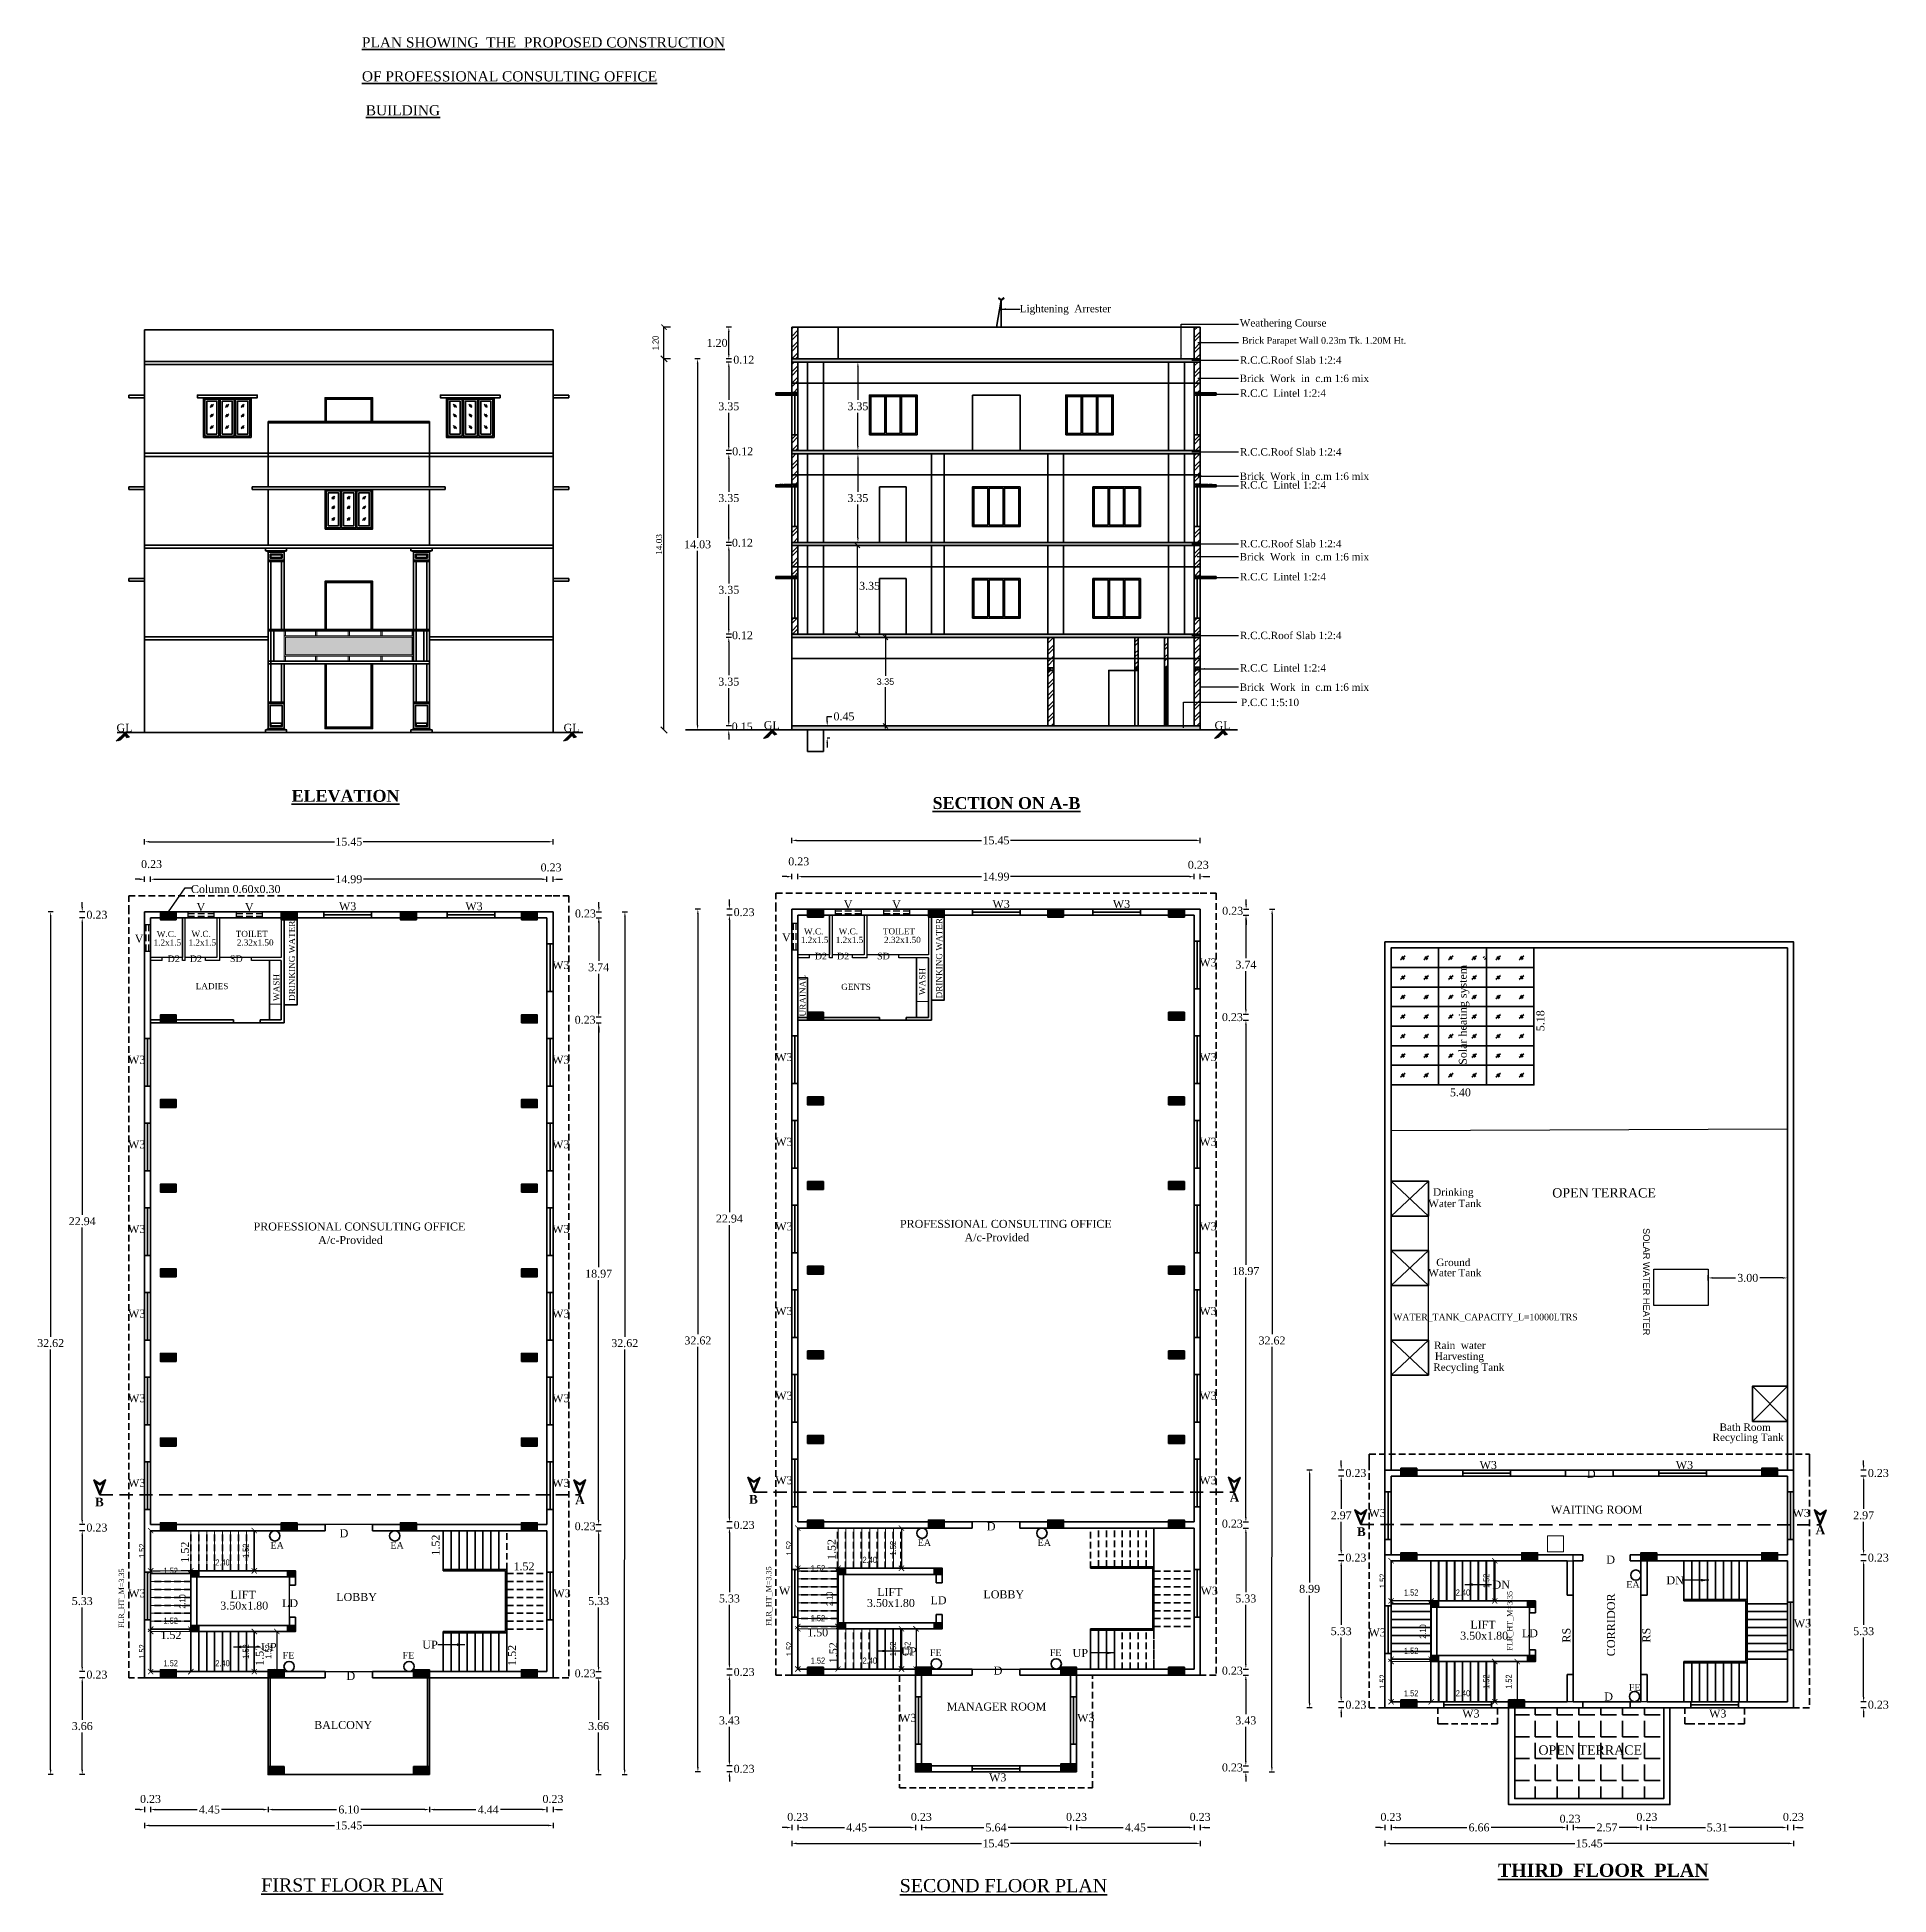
# Model space of a CAD drawing. Header units: metres. Extents: x 7518 to 7619, y -2370 to -2298.
# Drawn here: x 7548.7 to 7618.8, y -2368.2 to -2297.9 of the extents above; entities that cross this region are included whole.
import ezdxf
from ezdxf.enums import TextEntityAlignment as Align

# ---------------------------------------------------------------- set-up
doc = ezdxf.new("R2010")
doc.units = ezdxf.units.M
doc.header["$MEASUREMENT"] = 0
doc.header["$PDMODE"] = 98
for name, pattern in [('DASHED', [0.75, 0.5, -0.25]), ('DASHED2', [0.375, 0.25, -0.125]), ('DOT2', [0.125, 0, -0.125]), ('HIDDEN', [0.375, 0.25, -0.125]), ('PHANTOM2', [1.25, 0.625, -0.125, 0.125, -0.125, 0.125, -0.125])]:
    doc.linetypes.add(name, pattern=pattern)
for name, color, linetype in [('BLK_1_FLR_1_AC_ROOM_1', 2, 'Continuous'), ('BLK_1_FLR_1_BLT_UP_AREA', 18, 'Continuous'), ('BLK_1_FLR_1_CARPET_AREA', 10, 'Continuous'), ('BLK_1_FLR_1_EXIT_WIDTH_STAIR', 1, 'Continuous'), ('BLK_1_FLR_1_LIFT_1', 30, 'Continuous'), ('BLK_1_FLR_1_SP_WC', 233, 'Continuous'), ('BLK_1_FLR_1_STAIR_1', 1, 'Continuous'), ('BLK_1_FLR_1_WATER_CLOSET', 3, 'Continuous'), ('BLK_1_FLR_2_AC_ROOM_1', 2, 'Continuous'), ('BLK_1_FLR_2_BLT_UP_AREA', 18, 'Continuous'), ('BLK_1_FLR_2_CARPET_AREA', 10, 'Continuous'), ('BLK_1_FLR_2_EXIT_WIDTH_STAIR', 1, 'Continuous'), ('BLK_1_FLR_2_SP_WC', 233, 'Continuous'), ('BLK_1_FLR_2_STAIR_1', 1, 'Continuous'), ('BLK_1_FLR_2_WATER_CLOSET', 3, 'Continuous'), ('BLK_1_FLR_3_AC_ROOM_1', 2, 'Continuous'), ('BLK_1_FLR_3_BLT_UP_AREA', 18, 'Continuous'), ('BLK_1_FLR_3_CARPET_AREA', 10, 'Continuous'), ('BLK_1_FLR_3_EXIT_WIDTH_STAIR', 1, 'Continuous'), ('BLK_1_FLR_3_LIFT_1', 30, 'Continuous'), ('BLK_1_FLR_3_STAIR_1', 1, 'Continuous'), ('BLK_1_FLR_4_ROOF_AREA', 54, 'Continuous'), ('BLK_1_HT_OF_BLDG', 5, 'Continuous'), ('BLK_1_PARAPET_HT', 233, 'Continuous'), ('BLK_1_PLINTH_HEIGHT', 7, 'Continuous'), ('BLK_1_TERRACESERVICE_UTILITYDISTANCE', 1, 'Continuous'), ('ELECTRICAL_ROOM', 4, 'Continuous'), ('SOLAR_PANEL', 3, 'Continuous'), ('SOLAR_WATER_HEATER', 1, 'Continuous'), ('WATER_TANK_CALCULATION', 150, 'Continuous')]:
    doc.layers.add(name, color=color, linetype=linetype)
for name, color, linetype, lineweight in [('BLK_1_FLR_1_DRINKING_WATER', 7, 'Continuous', 5), ('BLK_1_FLR_1_STAIR_1_FLIGHT_1', 7, 'Continuous', 0), ('BLK_1_FLR_1_STAIR_1_FLIGHT_2', 7, 'Continuous', 0), ('BLK_1_FLR_1_STAIR_1_FLIGHT_3', 7, 'Continuous', 0), ('BLK_1_FLR_1_STAIR_1_LANDING_1', 7, 'Continuous', 0), ('BLK_1_FLR_1_STAIR_1_LANDING_2', 7, 'Continuous', 0), ('BLK_1_FLR_1_WASH', 243, 'Continuous', 5), ('BLK_1_FLR_2_DRINKING_WATER', 7, 'Continuous', 5), ('BLK_1_FLR_2_STAIR_1_FLIGHT_1', 7, 'Continuous', 0), ('BLK_1_FLR_2_STAIR_1_FLIGHT_2', 7, 'Continuous', 0), ('BLK_1_FLR_2_STAIR_1_FLIGHT_3', 7, 'Continuous', 0), ('BLK_1_FLR_2_STAIR_1_LANDING_1', 7, 'Continuous', 0), ('BLK_1_FLR_2_STAIR_1_LANDING_2', 7, 'Continuous', 0), ('BLK_1_FLR_2_URINAL', 235, 'Continuous', 5), ('BLK_1_FLR_2_WASH', 243, 'Continuous', 5), ('BLK_1_FLR_3_DRINKING_WATER', 7, 'Continuous', 5), ('BLK_1_FLR_3_STAIR_1_FLIGHT_1', 7, 'Continuous', 0), ('BLK_1_FLR_3_STAIR_1_FLIGHT_2', 7, 'Continuous', 0), ('BLK_1_FLR_3_STAIR_1_FLIGHT_3', 7, 'Continuous', 0), ('BLK_1_FLR_3_STAIR_1_LANDING_1', 7, 'Continuous', 0), ('BLK_1_FLR_3_STAIR_1_LANDING_2', 7, 'Continuous', 0)]:
    doc.layers.add(name, color=color, linetype=linetype, lineweight=lineweight)
doc.styles.add('Arial-Bold', font='arialbd.ttf', dxfattribs={"height": 9})
doc.styles.add('DIM 100', font='ARIALN.TTF', dxfattribs={"width": 0.85, "height": 0.23})
doc.styles.add('ED', font='romantic.ttf', dxfattribs={"width": 0.96})
doc.styles.add('jo', font='isocpeur.ttf')
doc.styles.get("Standard").update_dxf_attribs({"font": 'times.ttf'})
doc.styles.add('SVN', font='arial.ttf')
doc.dimstyles.new('GRID DIM 400', dxfattribs={"dimscale": 0, "dimtxt": 0.8, "dimasz": 0.2, "dimexe": 0, "dimexo": 0, "dimgap": 0.2, "dimtad": 0, "dimlfac": -0.1, "dimzin": 1, "dimdsep": 46, "dimtxsty": 'DIM 100', "dimblk": 'ARCHTICK', "dimcen": 0, "dimclrd": 256, "dimclre": 252, "dimclrt": 4, "dimazin": 0, "dimtfac": 1, "dimtix": 1, "dimtofl": 0, "dimtmove": 2, "dimatfit": 0, "dimfxl": 0, "dimtolj": 1, "dimtzin": 0, "dimarcsym": 0})
doc.dimstyles.new('jo-metre', dxfattribs={"dimtxt": 0.2, "dimasz": 0.15, "dimexe": 0.15, "dimexo": 0.15, "dimgap": 0.01, "dimtad": 0, "dimzin": 0, "dimdsep": 46, "dimtxsty": 'jo', "dimcen": 0, "dimadec": 3, "dimazin": 0, "dimtfac": 0.9975, "dimtmove": 0, "dimatfit": 3, "dimfxl": 0, "dimtolj": 1, "dimtzin": 0, "dimarcsym": 0})
doc.dimstyles.get("Standard").update_dxf_attribs({"dimtxt": 0.3, "dimasz": 0.18, "dimexe": 0.1, "dimexo": 0.1, "dimgap": 0.09, "dimtad": 0, "dimtih": 1, "dimtoh": 1, "dimzin": 0, "dimdsep": 46, "dimtxsty": 'Standard', "dimcen": 0.09, "dimadec": 0, "dimazin": 0, "dimtfac": 1, "dimtofl": 0, "dimtmove": 0, "dimatfit": 3, "dimfxl": 0, "dimtolj": 1, "dimtzin": 0, "dimarcsym": 0})
doc.dimstyles.new('STANDARD$0', dxfattribs={"dimtxt": 0.3, "dimasz": 0.18, "dimexe": 0.1, "dimexo": 0.1, "dimgap": 0.09, "dimtad": 0, "dimtih": 1, "dimtoh": 1, "dimzin": 1, "dimdsep": 46, "dimtxsty": 'Standard', "dimcen": 0.1, "dimadec": 3, "dimazin": 0, "dimtfac": 1, "dimtofl": 0, "dimtmove": 0, "dimatfit": 3, "dimfxl": 0, "dimtolj": 1, "dimtzin": 0, "dimarcsym": 0})
doc.dimstyles.new('STY', dxfattribs={"dimscale": 0.9, "dimtxt": 0.23, "dimasz": 0.18, "dimexe": 0.15, "dimexo": 0.6, "dimgap": 0.1, "dimtad": 1, "dimtih": 1, "dimtoh": 1, "dimzin": 0, "dimdsep": 46, "dimtxsty": 'Arial-Bold', "dimblk": 'CLOSEDBLANK', "dimcen": 0.09375, "dimdle": 0.1, "dimse1": 1, "dimse2": 1, "dimadec": 0, "dimazin": 0, "dimtfac": 1, "dimtmove": 2, "dimatfit": 2, "dimfxl": 0, "dimtolj": 1, "dimtzin": 0, "dimarcsym": 0})
doc.dimstyles.new('vassanttham', dxfattribs={"dimtxt": 0.23, "dimasz": 0.234375, "dimexe": 0.15, "dimexo": 0.5, "dimgap": 0.07, "dimtad": 1, "dimtoh": 1, "dimrnd": 0.01, "dimzin": 0, "dimdsep": 46, "dimtxsty": 'Standard', "dimblk": 'OBLIQUE', "dimcen": 0.23, "dimse1": 1, "dimse2": 1, "dimclrd": 7, "dimclre": 7, "dimclrt": 7, "dimadec": 0, "dimazin": 0, "dimtfac": 1, "dimtix": 1, "dimtofl": 0, "dimtmove": 0, "dimatfit": 3, "dimfxl": 0, "dimtolj": 2, "dimtzin": 0, "dimlwd": 25, "dimlwe": -1, "dimarcsym": 0})
pattern_1 = [(50, (-2119.22925, -1107.66649), (0.1434520365, -0.012550427), [0.015, -0.165]), (355, (-2119.22925, -1107.66649), (-0.0277502667, 0.1504384267), [0.012, -0.132]), (100.4514, (-2119.21729, -1107.66754), (0.1157018763, 0.1378879084), [0.012748038, -0.1402284224]), (46.1842, (-2119.22925, -1107.62649), (0.2134482097, -0.033103803), [0.0225, -0.2475]), (96.6356, (-2119.21146, -1107.62925), (0.186932541, 0.194823574), [0.0191220576, -0.2103426]), (351.1842, (-2119.22925, -1107.6265), (0.186932389, 0.19482372), [0.018, -0.198]), (21, (-2119.20925, -1107.63649), (0.1193814104, -0.0805237781), [0.015, -0.165]), (326, (-2119.20925, -1107.63649), (0.0486630664, 0.145030009), [0.012, -0.132]), (71.4514, (-2119.1993, -1107.6432), (0.1680445257, 0.0645060993), [0.012748038, -0.1402284224]), (37.5, (-2119.229246, -1107.66649), (0.00243197106, 0.06657877077), [0, -0.1304, 0, -0.134, 0, -0.1325]), (7.5, (-2119.229246, -1107.66649), (0.0526139075, 0.0788823424), [0, -0.0764, 0, -0.1274, 0, -0.0505]), (327.5, (-2119.273846, -1107.66649), (0.10676448723, -0.00451097435), [0, -0.05, 0, -0.156, 0, -0.207]), (317.5, (-2119.29385, -1107.66649), (0.1166372339, 0.0200209965), [0, -0.065, 0, -0.1036, 0, -0.147])]
pattern_2 = [(45, (-152.75437, -697.33115), (-0.212132034, 0.212132034), []), (45, (-152.61295, -697.33115), (-0.212132034, 0.212132034), [])]
pattern_3 = [(45, (-2483.85118, -772.37386), (-0.212132034, 0.212132034), []), (45, (-2483.70976, -772.37386), (-0.212132034, 0.212132034), [])]
pattern_4 = [(45, (-2483.85118, -772.05386), (-0.212132034, 0.212132034), []), (45, (-2483.70976, -772.05386), (-0.212132034, 0.212132034), [])]
pattern_5 = [(45, (-2483.85118, -771.41386), (-0.212132034, 0.212132034), []), (45, (-2483.70976, -771.41386), (-0.212132034, 0.212132034), [])]

msp = doc.modelspace()

# ---------------------------------------------------------------- texts
at = {"lineweight": 35}
for s, height, p in [('Lightening  Arrester', 0.28, (7585.907, -2308.181)), ('Weathering Course', 0.28, (7594.231, -2308.721)), ('Brick Parapet Wall 0.23m Tk. 1.20M Ht.', 0.25, (7594.315, -2309.385)), ('R.C.C.Roof Slab 1:2:4', 0.28, (7594.236, -2310.128)), ('Brick  Work  in  c.m 1:6 mix', 0.28, (7594.223, -2310.818)), ('R.C.C.Roof Slab 1:2:4', 0.28, (7594.236, -2313.598)), ('Brick  Work  in  c.m 1:6 mix', 0.28, (7594.223, -2314.52)), ('R.C.C.Roof Slab 1:2:4', 0.28, (7594.236, -2317.068)), ('Brick  Work  in  c.m 1:6 mix', 0.28, (7594.223, -2317.564)), ('R.C.C.Roof Slab 1:2:4', 0.28, (7594.236, -2320.538)), ('Brick  Work  in  c.m 1:6 mix', 0.28, (7594.223, -2322.494)), ('P.C.C 1:5:10', 0.28, (7594.275, -2323.07))]:
    msp.add_text(s, height=height, dxfattribs=at).set_placement(p, align=Align.MIDDLE_LEFT)
for s, height, p in [('R.C.C  Lintel 1:2:4', 0.28, (7594.235, -2311.516)), ('R.C.C  Lintel 1:2:4', 0.28, (7594.235, -2314.986)), ('R.C.C  Lintel 1:2:4', 0.28, (7594.235, -2318.456)), ('R.C.C  Lintel 1:2:4', 0.28, (7594.235, -2321.905)), ('Column 0.60x0.30', 0.3, (7554.565, -2330.279)), ('V', 0.3, (7554.776, -2330.958)), ('V', 0.3, (7556.605, -2330.958)), ('W3', 0.3, (7560.164, -2330.928)), ('W3', 0.3, (7564.942, -2330.928)), ('V', 0.3, (7579.253, -2330.859)), ('V', 0.3, (7581.082, -2330.859)), ('W3', 0.3, (7584.877, -2330.842)), ('W3', 0.3, (7589.431, -2330.842)), ('V', 0.3, (7552.441, -2332.153)), ('W.C.', 0.23, (7553.272, -2331.943)), ('W.C.', 0.23, (7554.584, -2331.938)), ('TOILET', 0.23, (7556.256, -2331.938)), ('V', 0.3, (7576.918, -2332.103)), ('W.C.', 0.23, (7577.749, -2331.844)), ('W.C.', 0.23, (7579.061, -2331.839)), ('TOILET', 0.23, (7580.733, -2331.839)), ('1.2x1.5', 0.23, (7553.152, -2332.264)), ('1.2x1.5', 0.23, (7554.472, -2332.264)), ('2.32x1.50', 0.23, (7556.3, -2332.264)), ('1.2x1.5', 0.23, (7577.629, -2332.164)), ('D2', 0.25, (7578.157, -2332.789)), ('1.2x1.5', 0.23, (7578.949, -2332.164)), ('D2', 0.25, (7578.997, -2332.786)), ('SD', 0.25, (7580.514, -2332.786)), ('2.32x1.50', 0.23, (7580.777, -2332.164)), ('D2', 0.25, (7553.68, -2332.888)), ('D2', 0.25, (7554.52, -2332.886)), ('SD', 0.25, (7556.037, -2332.886)), ('W3', 0.3, (7568.225, -2333.151)), ('W3', 0.3, (7592.702, -2333.052)), ('LADIES', 0.23, (7554.744, -2333.914)), ('GENTS', 0.23, (7579.155, -2333.94)), ('W3', 0.3, (7552.187, -2336.73)), ('W3', 0.3, (7568.225, -2336.73)), ('W3', 0.3, (7576.664, -2336.631)), ('W3', 0.3, (7592.702, -2336.631)), ('W3', 0.3, (7552.187, -2339.93)), ('W3', 0.3, (7568.225, -2339.93)), ('W3', 0.3, (7576.664, -2339.831)), ('W3', 0.3, (7592.702, -2339.831)), ('OPEN TERRACE', 0.35, (7606.047, -2341.789)), ('W3', 0.3, (7552.187, -2343.13)), ('PROFESSIONAL CONSULTING OFFICE', 0.3, (7556.933, -2343.037)), ('W3', 0.3, (7568.225, -2343.13)), ('W3', 0.3, (7576.664, -2343.031)), ('PROFESSIONAL CONSULTING OFFICE', 0.3, (7581.38, -2342.937)), ('A/c-Provided', 0.3, (7583.822, -2343.447)), ('W3', 0.3, (7592.702, -2343.031)), ('A/c-Provided', 0.3, (7559.375, -2343.547)), ('W3', 0.3, (7576.664, -2346.231)), ('W3', 0.3, (7592.702, -2346.231)), ('W3', 0.3, (7552.187, -2346.33)), ('W3', 0.3, (7568.225, -2346.33)), ('W3', 0.3, (7552.187, -2349.53)), ('W3', 0.3, (7568.225, -2349.53)), ('W3', 0.3, (7576.664, -2349.431)), ('W3', 0.3, (7592.702, -2349.431)), ('W3', 0.3, (7603.301, -2352.054)), ('D', 0.305, (7607.355, -2352.392)), ('W3', 0.3, (7610.72, -2352.054)), ('W3', 0.3, (7552.187, -2352.73)), ('W3', 0.3, (7568.225, -2352.73)), ('W3', 0.3, (7576.664, -2352.631)), ('W3', 0.3, (7592.702, -2352.631)), ('W3', 0.3, (7599.099, -2353.867)), ('WAITING ROOM', 0.3, (7605.998, -2353.743)), ('W3', 0.3, (7615.137, -2353.867)), ('D', 0.305, (7560.184, -2354.639)), ('D', 0.305, (7584.661, -2354.378)), ('EA', 0.25, (7557.573, -2355.063)), ('EA', 0.25, (7562.107, -2355.063)), ('EA', 0.25, (7582.05, -2354.963)), ('EA', 0.25, (7586.584, -2354.963)), ('D', 0.305, (7608.089, -2355.633)), ('DN', 0.3047, (7603.786, -2356.579)), ('EA', 0.25, (7608.85, -2356.546)), ('DN', 0.3047, (7610.363, -2356.413)), ('W3', 0.3, (7552.193, -2356.905)), ('LIFT', 0.3, (7556.059, -2356.957)), ('LD', 0.3, (7558.01, -2357.278)), ('LOBBY', 0.3, (7560.06, -2357.045)), ('W3', 0.3, (7568.272, -2356.905)), ('W', 0.3, (7576.803, -2356.806)), ('LIFT', 0.3, (7580.516, -2356.857)), ('LD', 0.3, (7582.535, -2357.169)), ('LOBBY', 0.3, (7584.537, -2356.946)), ('W3', 0.3, (7592.75, -2356.806)), ('LIFT', 0.3, (7602.951, -2358.093)), ('W3', 0.3, (7615.185, -2358.042)), ('UP', 0.3047, (7563.313, -2358.851)), ('W3', 0.3, (7599.099, -2358.384)), ('LD', 0.3, (7604.902, -2358.415)), ('UP', 0.3047, (7557.216, -2358.938)), ('FE', 0.25, (7558.034, -2359.224)), ('FE', 0.25, (7562.569, -2359.224)), ('UP', 0.3047, (7581.421, -2359.106)), ('FE', 0.25, (7582.511, -2359.125)), ('FE', 0.25, (7587.046, -2359.125)), ('UP', 0.3047, (7587.905, -2359.164)), ('D', 0.305, (7560.444, -2360.032)), ('D', 0.305, (7584.921, -2359.83)), ('D', 0.305, (7608.013, -2360.811)), ('FE', 0.25, (7608.944, -2360.434)), ('W3', 0.3, (7581.346, -2361.613)), ('MANAGER ROOM', 0.3, (7583.147, -2361.187)), ('W3', 0.3, (7588.08, -2361.613)), ('W3', 0.3, (7602.643, -2361.45)), ('W3', 0.3, (7611.979, -2361.45)), ('BALCONY', 0.3, (7559.226, -2361.884)), ('OPEN TERRACE', 0.35, (7605.526, -2362.856)), ('W3', 0.3, (7584.749, -2363.867)), ('%%UFIRST FLOOR PLAN', 0.5, (7557.22, -2368.033)), ('%%USECOND FLOOR PLAN', 0.5, (7581.368, -2368.057))]:
    msp.add_text(s, height=height, dxfattribs=at).set_placement(p)
for s, height, p in [('DRINKING WATER', 0.23, (7558.498, -2334.362)), ('DRINKING WATER', 0.23, (7582.975, -2334.263)), ('WASH', 0.23, (7582.333, -2334.137)), ('WASH', 0.23, (7557.906, -2334.362)), ('URAINAL', 0.23, (7577.818, -2334.947)), ('CORRIDOR', 0.3047, (7608.422, -2359.137)), ('RS', 0.3047, (7606.737, -2358.622)), ('RS', 0.3047, (7609.759, -2358.622))]:
    msp.add_text(s, height=height, rotation=90, dxfattribs=at).set_placement(p)
for s, p in [('Solar heating system', (7602.705, -2334.884)), ('5.18', (7605.6, -2335.108))]:
    msp.add_text(s, height=0.3, rotation=90, dxfattribs=at).set_placement(p, align=Align.MIDDLE)
for s, height, p in [('5.40', 0.3, (7602.575, -2337.816)), ('Drinking', 0.28, (7602.307, -2341.62)), ('Water Tank', 0.28, (7602.366, -2342.01)), ('Water Tank', 0.28, (7602.366, -2344.627)), ('Ground', 0.28, (7602.307, -2344.237)), ('Rain  water', 0.28, (7602.554, -2347.379)), ('Recycling Tank', 0.28, (7602.892, -2348.244)), ('Harvesting', 0.28, (7602.536, -2347.834)), ('Recycling Tank', 0.28, (7613.454, -2350.894)), ('Bath Room', 0.28, (7613.343, -2350.467))]:
    msp.add_text(s, height=height, dxfattribs=at).set_placement(p, align=Align.MIDDLE)
at = {"lineweight": 35, "ltscale": 15}
for p in [(7555.673, -2357.37), (7580.13, -2357.271), (7602.566, -2358.507)]:
    msp.add_text('3.50x1.80', height=0.3, dxfattribs=at).set_placement(p)
at = {"lineweight": 35, "attachment_point": 1}
for s, insert, char_height, width in [('{\\LPLAN SHOWING  THE  PROPOSED CONSTRUCTION\\P\\POF PROFESSIONAL CONSULTING OFFICE\\P\\P BUILDING }', (7561.03, -2297.923), 0.385, 95.66002), ('{\\fTimes New Roman|b1|i0|c0|p18;\\LELEVATION}', (7558.371, -2326.379), 0.45, 23.51149), ('{\\fTimes New Roman|b1|i0|c0|p18;\\LSECTION ON A-B}', (7582.611, -2326.652), 0.45, 23.51149), ('{\\fTimes New Roman|b1|i0|c0|p18;\\LTHIRD  FLOOR  PLAN}', (7603.991, -2366.977), 0.5, 10.10224)]:
    msp.add_mtext(s, dxfattribs=dict(at, insert=insert, char_height=char_height, width=width))
at = {"lineweight": 35, "char_height": 0.3, "attachment_point": 5}
for s, insert in [('GL', (7552.051, -2324.032)), ('GL', (7568.96, -2324.032)), ('GL', (7576.531, -2323.933)), ('GL', (7593.58, -2323.942)), ('\\A1;1.52', (7567.161, -2355.738)), ('\\A1;1.52', (7553.809, -2358.336)), ('\\A1;1.50', (7578.266, -2358.237))]:
    msp.add_mtext(s, dxfattribs=dict(at, insert=insert))
at = {"color": 4, "insert": (7609.608, -2344.974, 0.005), "char_height": 0.25, "attachment_point": 5, "rotation": 270}
msp.add_mtext('{\\fArial|b0|i0|c0|p34;SOLAR WATER HEATER }', dxfattribs=at)
at = {"lineweight": 35, "char_height": 0.33, "width": 0.39417, "attachment_point": 7, "rotation": 0.28274}
for s, insert in [('{\\fTimes New Roman|b1|i0|c0|p18;A}', (7593.85, -2353.287)), ('{\\fTimes New Roman|b1|i0|c0|p18;B}', (7550.934, -2353.47)), ('{\\fTimes New Roman|b1|i0|c0|p18;A}', (7569.098, -2353.386)), ('{\\fTimes New Roman|b1|i0|c0|p18;B}', (7575.673, -2353.37)), ('{\\fTimes New Roman|b1|i0|c0|p18;B}', (7598.66, -2354.595)), ('{\\fTimes New Roman|b1|i0|c0|p18;A}', (7616.011, -2354.523))]:
    msp.add_mtext(s, dxfattribs=dict(at, insert=insert))
at = {"lineweight": 35, "char_height": 0.3, "attachment_point": 5, "rotation": 90}
for insert in [(7554.339, -2355.198), (7563.826, -2354.932), (7578.796, -2355.099), (7557.163, -2359.102), (7566.712, -2359.102), (7578.859, -2359.002)]:
    msp.add_mtext('\\A1;1.52', dxfattribs=dict(at, insert=insert))
at = {"layer": 'BLK_1_FLR_1_STAIR_1', "insert": (7551.835, -2356.944), "char_height": 0.2, "width": 2.4, "attachment_point": 2, "rotation": 90}
msp.add_mtext('FLR_HT_M=3.35', dxfattribs=at)
at = {"layer": 'BLK_1_FLR_2_STAIR_1', "insert": (7576.312, -2356.865), "char_height": 0.2, "width": 2.4, "attachment_point": 2, "rotation": 90}
msp.add_mtext('FLR_HT_M=3.35', dxfattribs=at)
at = {"layer": 'BLK_1_FLR_3_STAIR_1', "insert": (7604.34, -2357.794), "char_height": 0.2, "width": 2.4, "attachment_point": 2, "rotation": 90}
msp.add_mtext('FLR_HT_M=3.35', dxfattribs=at)
at = {"layer": 'WATER_TANK_CALCULATION', "linetype": 'ByBlock', "insert": (7600.032, -2346.183), "char_height": 0.25379, "attachment_point": 1, "style": 'ED'}
msp.add_mtext_dynamic_manual_height_columns('WATER_TANK_CAPACITY_L=10000LTRS', width=6.8667, gutter_width=1.269, heights=[0], dxfattribs=at)

# ---------------------------------------------------------------- blocks, each defined once
blk = doc.blocks.new('*D55')
at = {"color": 0, "lineweight": -2}
for p, q in [((7552.809, -2328.439), (7552.809, -2328.239)), ((7552.989, -2328.339), (7559.987, -2328.339)), ((7568.079, -2328.339), (7561.082, -2328.339)), ((7568.259, -2328.439), (7568.259, -2328.239))]:
    blk.add_line(p, q, dxfattribs=at)
at = {"color": 0, "lineweight": 35}
for points in [[(7552.989, -2328.309), (7552.989, -2328.369), (7552.809, -2328.339)], [(7568.079, -2328.309), (7568.079, -2328.369), (7568.259, -2328.339)]]:
    blk.add_solid(points, dxfattribs=at)
at = {"layer": 'Defpoints', "color": 0, "lineweight": 35}
for p in [(7568.259, -2328.339), (7552.809, -2331.367), (7568.259, -2331.367)]:
    blk.add_point(p, dxfattribs=at)
at = {"color": 0, "lineweight": 35, "insert": (7560.534, -2328.339), "char_height": 0.3, "attachment_point": 5}
blk.add_mtext('\\A1;15.45', dxfattribs=at)
blk = doc.blocks.new('*D56')
at = {"color": 0, "lineweight": -2}
for p, q in [((7550.552, -2331.218), (7550.352, -2331.218)), ((7550.452, -2331.398), (7550.452, -2342.445)), ((7550.452, -2353.978), (7550.452, -2342.931)), ((7550.552, -2354.158), (7550.352, -2354.158))]:
    blk.add_line(p, q, dxfattribs=at)
at = {"color": 0, "lineweight": 35}
for points in [[(7550.422, -2331.398), (7550.482, -2331.398), (7550.452, -2331.218)], [(7550.422, -2353.978), (7550.482, -2353.978), (7550.452, -2354.158)]]:
    blk.add_solid(points, dxfattribs=at)
at = {"layer": 'Defpoints', "color": 0, "lineweight": 35}
for p in [(7551.31, -2331.218), (7550.452, -2354.158), (7551.31, -2354.158)]:
    blk.add_point(p, dxfattribs=at)
at = {"color": 0, "lineweight": 35, "insert": (7550.452, -2342.688), "char_height": 0.3, "attachment_point": 5}
blk.add_mtext('\\A1;22.94', dxfattribs=at)
blk = doc.blocks.new('*D57')
at = {"color": 0, "lineweight": -2}
for p, q in [((7549.358, -2330.988), (7549.158, -2330.988)), ((7549.258, -2331.168), (7549.258, -2347.055)), ((7549.258, -2363.428), (7549.258, -2347.541)), ((7549.358, -2363.608), (7549.158, -2363.608))]:
    blk.add_line(p, q, dxfattribs=at)
at = {"color": 0, "lineweight": 35}
for points in [[(7549.228, -2331.168), (7549.288, -2331.168), (7549.258, -2330.988)], [(7549.228, -2363.428), (7549.288, -2363.428), (7549.258, -2363.608)]]:
    blk.add_solid(points, dxfattribs=at)
at = {"layer": 'Defpoints', "color": 0, "lineweight": 35}
for p in [(7549.258, -2330.988), (7551.912, -2330.988), (7551.912, -2363.608)]:
    blk.add_point(p, dxfattribs=at)
at = {"color": 0, "lineweight": 35, "insert": (7549.258, -2347.298), "char_height": 0.3, "attachment_point": 5}
blk.add_mtext('\\A1;32.62', dxfattribs=at)
blk = doc.blocks.new('*D58')
at = {"color": 0, "lineweight": -2}
for p, q in [((7550.552, -2330.988), (7550.352, -2330.988)), ((7550.452, -2330.808), (7550.452, -2330.628)), ((7550.552, -2331.218), (7550.352, -2331.218)), ((7550.452, -2331.398), (7550.452, -2331.578))]:
    blk.add_line(p, q, dxfattribs=at)
at = {"color": 0, "lineweight": 35}
for points in [[(7550.422, -2330.808), (7550.482, -2330.808), (7550.452, -2330.988)], [(7550.422, -2331.398), (7550.482, -2331.398), (7550.452, -2331.218)]]:
    blk.add_solid(points, dxfattribs=at)
at = {"layer": 'Defpoints', "color": 0, "lineweight": 35}
for p in [(7550.452, -2330.988), (7551.303, -2330.988), (7551.303, -2331.218)]:
    blk.add_point(p, dxfattribs=at)
at = {"color": 0, "lineweight": 35, "insert": (7551.008, -2331.103), "char_height": 0.3, "attachment_point": 5}
blk.add_mtext('\\A1;0.23', dxfattribs=at)
blk = doc.blocks.new('*D59')
at = {"color": 0, "lineweight": -2}
for p, q in [((7552.629, -2329.759), (7552.449, -2329.759)), ((7552.809, -2329.859), (7552.809, -2329.659)), ((7553.039, -2329.859), (7553.039, -2329.659)), ((7553.219, -2329.759), (7553.399, -2329.759))]:
    blk.add_line(p, q, dxfattribs=at)
at = {"color": 0, "lineweight": 35}
for points in [[(7552.629, -2329.729), (7552.629, -2329.789), (7552.809, -2329.759)], [(7553.219, -2329.729), (7553.219, -2329.789), (7553.039, -2329.759)]]:
    blk.add_solid(points, dxfattribs=at)
at = {"layer": 'Defpoints', "color": 0, "lineweight": 35}
for p in [(7552.809, -2329.759), (7552.809, -2331.218), (7553.039, -2331.218)]:
    blk.add_point(p, dxfattribs=at)
at = {"color": 0, "lineweight": 35, "insert": (7553.074, -2329.186), "char_height": 0.3, "attachment_point": 5}
blk.add_mtext('\\A1;0.23', dxfattribs=at)
blk = doc.blocks.new('*D60')
at = {"color": 0, "lineweight": -2}
for p, q in [((7553.039, -2329.859), (7553.039, -2329.659)), ((7553.219, -2329.759), (7559.981, -2329.759)), ((7567.849, -2329.759), (7561.087, -2329.759)), ((7568.029, -2329.859), (7568.029, -2329.659))]:
    blk.add_line(p, q, dxfattribs=at)
at = {"color": 0, "lineweight": 35}
for points in [[(7553.219, -2329.729), (7553.219, -2329.789), (7553.039, -2329.759)], [(7567.849, -2329.729), (7567.849, -2329.789), (7568.029, -2329.759)]]:
    blk.add_solid(points, dxfattribs=at)
at = {"layer": 'Defpoints', "color": 0, "lineweight": 35}
for p in [(7568.029, -2329.759), (7553.039, -2331.218), (7568.029, -2331.218)]:
    blk.add_point(p, dxfattribs=at)
at = {"color": 0, "lineweight": 35, "insert": (7560.534, -2329.759), "char_height": 0.3, "attachment_point": 5}
blk.add_mtext('\\A1;14.99', dxfattribs=at)
blk = doc.blocks.new('*D61')
at = {"color": 0, "lineweight": -2}
for p, q in [((7567.849, -2329.759), (7567.669, -2329.759)), ((7568.029, -2329.859), (7568.029, -2329.659)), ((7568.259, -2329.859), (7568.259, -2329.659)), ((7568.439, -2329.759), (7568.619, -2329.759))]:
    blk.add_line(p, q, dxfattribs=at)
at = {"color": 0, "lineweight": 35}
for points in [[(7567.849, -2329.729), (7567.849, -2329.789), (7568.029, -2329.759)], [(7568.439, -2329.729), (7568.439, -2329.789), (7568.259, -2329.759)]]:
    blk.add_solid(points, dxfattribs=at)
at = {"layer": 'Defpoints', "color": 0, "lineweight": 35}
for p in [(7568.259, -2329.759), (7568.029, -2331.218), (7568.259, -2331.218)]:
    blk.add_point(p, dxfattribs=at)
at = {"color": 0, "lineweight": 35, "insert": (7568.184, -2329.314), "char_height": 0.3, "attachment_point": 5}
blk.add_mtext('\\A1;0.23', dxfattribs=at)
blk = doc.blocks.new('*D62')
at = {"color": 0, "lineweight": -2}
for p, q in [((7550.552, -2354.388), (7550.352, -2354.388)), ((7550.452, -2354.568), (7550.452, -2356.81)), ((7550.452, -2359.538), (7550.452, -2357.296)), ((7550.552, -2359.718), (7550.352, -2359.718))]:
    blk.add_line(p, q, dxfattribs=at)
at = {"color": 0, "lineweight": 35}
for points in [[(7550.422, -2354.568), (7550.482, -2354.568), (7550.452, -2354.388)], [(7550.422, -2359.538), (7550.482, -2359.538), (7550.452, -2359.718)]]:
    blk.add_solid(points, dxfattribs=at)
at = {"layer": 'Defpoints', "color": 0, "lineweight": 35}
for p in [(7551.293, -2354.388), (7550.452, -2359.718), (7551.293, -2359.718)]:
    blk.add_point(p, dxfattribs=at)
at = {"color": 0, "lineweight": 35, "insert": (7550.452, -2357.053), "char_height": 0.3, "attachment_point": 5}
blk.add_mtext('\\A1;5.33', dxfattribs=at)
blk = doc.blocks.new('*D63')
at = {"color": 0, "lineweight": -2}
for p, q in [((7550.552, -2354.158), (7550.352, -2354.158)), ((7550.552, -2354.388), (7550.352, -2354.388)), ((7550.452, -2353.978), (7550.452, -2353.798)), ((7550.452, -2354.568), (7550.452, -2354.748))]:
    blk.add_line(p, q, dxfattribs=at)
at = {"color": 0, "lineweight": 35}
for points in [[(7550.422, -2353.978), (7550.482, -2353.978), (7550.452, -2354.158)], [(7550.422, -2354.568), (7550.482, -2354.568), (7550.452, -2354.388)]]:
    blk.add_solid(points, dxfattribs=at)
at = {"layer": 'Defpoints', "color": 0, "lineweight": 35}
for p in [(7550.452, -2354.158), (7551.303, -2354.158), (7551.303, -2354.388)]:
    blk.add_point(p, dxfattribs=at)
at = {"color": 0, "lineweight": 35, "insert": (7551.008, -2354.273), "char_height": 0.3, "attachment_point": 5}
blk.add_mtext('\\A1;0.23', dxfattribs=at)
blk = doc.blocks.new('*D64')
at = {"color": 0, "lineweight": -2}
for p, q in [((7550.552, -2359.718), (7550.352, -2359.718)), ((7550.552, -2359.948), (7550.352, -2359.948)), ((7550.452, -2359.538), (7550.452, -2359.358)), ((7550.452, -2360.128), (7550.452, -2360.308))]:
    blk.add_line(p, q, dxfattribs=at)
at = {"color": 0, "lineweight": 35}
for points in [[(7550.422, -2359.538), (7550.482, -2359.538), (7550.452, -2359.718)], [(7550.422, -2360.128), (7550.482, -2360.128), (7550.452, -2359.948)]]:
    blk.add_solid(points, dxfattribs=at)
at = {"layer": 'Defpoints', "color": 0, "lineweight": 35}
for p in [(7550.452, -2359.718), (7551.303, -2359.718), (7551.303, -2359.948)]:
    blk.add_point(p, dxfattribs=at)
at = {"color": 0, "lineweight": 35, "insert": (7551.008, -2359.833), "char_height": 0.3, "attachment_point": 5}
blk.add_mtext('\\A1;0.23', dxfattribs=at)
blk = doc.blocks.new('*D65')
at = {"color": 0, "lineweight": -2}
for p, q in [((7550.552, -2359.948), (7550.352, -2359.948)), ((7550.452, -2360.128), (7550.452, -2361.535)), ((7550.452, -2363.428), (7550.452, -2362.021)), ((7550.552, -2363.608), (7550.352, -2363.608))]:
    blk.add_line(p, q, dxfattribs=at)
at = {"color": 0, "lineweight": 35}
for points in [[(7550.422, -2360.128), (7550.482, -2360.128), (7550.452, -2359.948)], [(7550.422, -2363.428), (7550.482, -2363.428), (7550.452, -2363.608)]]:
    blk.add_solid(points, dxfattribs=at)
at = {"layer": 'Defpoints', "color": 0, "lineweight": 35}
for p in [(7557.484, -2359.948), (7550.452, -2363.608), (7557.484, -2363.608)]:
    blk.add_point(p, dxfattribs=at)
at = {"color": 0, "lineweight": 35, "insert": (7550.452, -2361.778), "char_height": 0.3, "attachment_point": 5}
blk.add_mtext('\\A1;3.66', dxfattribs=at)
blk = doc.blocks.new('*D46')
at = {"color": 0, "lineweight": -2}
for p, q in [((7569.893, -2330.988), (7570.093, -2330.988)), ((7569.993, -2330.808), (7569.993, -2330.628)), ((7569.893, -2331.218), (7570.093, -2331.218)), ((7569.993, -2331.398), (7569.993, -2331.578))]:
    blk.add_line(p, q, dxfattribs=at)
at = {"color": 0, "lineweight": 35}
for points in [[(7569.963, -2330.808), (7570.023, -2330.808), (7569.993, -2330.988)], [(7569.963, -2331.398), (7570.023, -2331.398), (7569.993, -2331.218)]]:
    blk.add_solid(points, dxfattribs=at)
at = {"layer": 'Defpoints', "color": 0, "lineweight": 35}
for p in [(7569.049, -2330.988), (7569.993, -2330.988), (7569.049, -2331.218)]:
    blk.add_point(p, dxfattribs=at)
at = {"color": 0, "lineweight": 35, "insert": (7569.484, -2331.054), "char_height": 0.3, "attachment_point": 5}
blk.add_mtext('\\A1;0.23', dxfattribs=at)
blk = doc.blocks.new('*D47')
at = {"color": 0, "lineweight": -2}
for p, q in [((7569.884, -2331.218), (7570.084, -2331.218)), ((7569.984, -2331.398), (7569.984, -2332.845)), ((7569.984, -2334.778), (7569.984, -2333.331)), ((7569.884, -2334.958), (7570.084, -2334.958))]:
    blk.add_line(p, q, dxfattribs=at)
at = {"color": 0, "lineweight": 35}
for points in [[(7569.954, -2331.398), (7570.014, -2331.398), (7569.984, -2331.218)], [(7569.954, -2334.778), (7570.014, -2334.778), (7569.984, -2334.958)]]:
    blk.add_solid(points, dxfattribs=at)
at = {"layer": 'Defpoints', "color": 0, "lineweight": 35}
for p in [(7568.569, -2331.218), (7569.984, -2331.218), (7568.569, -2334.958)]:
    blk.add_point(p, dxfattribs=at)
at = {"color": 0, "lineweight": 35, "insert": (7569.984, -2333.088), "char_height": 0.3, "attachment_point": 5}
blk.add_mtext('\\A1;3.74', dxfattribs=at)
blk = doc.blocks.new('*D48')
at = {"color": 0, "lineweight": -2}
for p, q in [((7569.984, -2334.778), (7569.984, -2334.598)), ((7569.884, -2334.958), (7570.084, -2334.958)), ((7569.884, -2335.188), (7570.084, -2335.188)), ((7569.984, -2335.368), (7569.984, -2335.548))]:
    blk.add_line(p, q, dxfattribs=at)
at = {"color": 0, "lineweight": 35}
for points in [[(7569.954, -2334.778), (7570.014, -2334.778), (7569.984, -2334.958)], [(7569.954, -2335.368), (7570.014, -2335.368), (7569.984, -2335.188)]]:
    blk.add_solid(points, dxfattribs=at)
at = {"layer": 'Defpoints', "color": 0, "lineweight": 35}
for p in [(7568.569, -2334.958), (7568.569, -2335.188), (7569.984, -2335.188)]:
    blk.add_point(p, dxfattribs=at)
at = {"color": 0, "lineweight": 35, "insert": (7569.473, -2335.073), "char_height": 0.3, "attachment_point": 5}
blk.add_mtext('\\A1;0.23', dxfattribs=at)
blk = doc.blocks.new('*D49')
at = {"color": 0, "lineweight": -2}
for p, q in [((7569.883, -2335.188), (7570.083, -2335.188)), ((7569.983, -2335.368), (7569.983, -2344.43)), ((7569.983, -2353.978), (7569.983, -2344.916)), ((7569.883, -2354.158), (7570.083, -2354.158))]:
    blk.add_line(p, q, dxfattribs=at)
at = {"color": 0, "lineweight": 35}
for points in [[(7569.953, -2335.368), (7570.013, -2335.368), (7569.983, -2335.188)], [(7569.953, -2353.978), (7570.013, -2353.978), (7569.983, -2354.158)]]:
    blk.add_solid(points, dxfattribs=at)
at = {"layer": 'Defpoints', "color": 0, "lineweight": 35}
for p in [(7568.799, -2335.188), (7568.799, -2354.158), (7569.983, -2354.158)]:
    blk.add_point(p, dxfattribs=at)
at = {"color": 0, "lineweight": 35, "insert": (7569.983, -2344.673), "char_height": 0.3, "attachment_point": 5}
blk.add_mtext('\\A1;18.97', dxfattribs=at)
blk = doc.blocks.new('*D50')
at = {"color": 0, "lineweight": -2}
for p, q in [((7569.882, -2354.158), (7570.082, -2354.158)), ((7569.882, -2354.388), (7570.082, -2354.388)), ((7569.982, -2353.978), (7569.982, -2353.798)), ((7569.982, -2354.568), (7569.982, -2354.748))]:
    blk.add_line(p, q, dxfattribs=at)
at = {"color": 0, "lineweight": 35}
for points in [[(7569.952, -2353.978), (7570.012, -2353.978), (7569.982, -2354.158)], [(7569.952, -2354.568), (7570.012, -2354.568), (7569.982, -2354.388)]]:
    blk.add_solid(points, dxfattribs=at)
at = {"layer": 'Defpoints', "color": 0, "lineweight": 35}
for p in [(7569.038, -2354.158), (7569.038, -2354.388), (7569.982, -2354.158)]:
    blk.add_point(p, dxfattribs=at)
at = {"color": 0, "lineweight": 35, "insert": (7569.473, -2354.224), "char_height": 0.3, "attachment_point": 5}
blk.add_mtext('\\A1;0.23', dxfattribs=at)
blk = doc.blocks.new('*D51')
at = {"color": 0, "lineweight": -2}
for p, q in [((7569.882, -2354.388), (7570.082, -2354.388)), ((7569.982, -2354.568), (7569.982, -2356.81)), ((7569.982, -2359.538), (7569.982, -2357.296)), ((7569.882, -2359.718), (7570.082, -2359.718))]:
    blk.add_line(p, q, dxfattribs=at)
at = {"color": 0, "lineweight": 35}
for points in [[(7569.952, -2354.568), (7570.012, -2354.568), (7569.982, -2354.388)], [(7569.952, -2359.538), (7570.012, -2359.538), (7569.982, -2359.718)]]:
    blk.add_solid(points, dxfattribs=at)
at = {"layer": 'Defpoints', "color": 0, "lineweight": 35}
for p in [(7568.569, -2354.388), (7568.569, -2359.718), (7569.982, -2359.718)]:
    blk.add_point(p, dxfattribs=at)
at = {"color": 0, "lineweight": 35, "insert": (7569.982, -2357.053), "char_height": 0.3, "attachment_point": 5}
blk.add_mtext('\\A1;5.33', dxfattribs=at)
blk = doc.blocks.new('*D52')
at = {"color": 0, "lineweight": -2}
for p, q in [((7569.882, -2359.718), (7570.082, -2359.718)), ((7569.882, -2359.948), (7570.082, -2359.948)), ((7569.982, -2359.538), (7569.982, -2359.358)), ((7569.982, -2360.128), (7569.982, -2360.308))]:
    blk.add_line(p, q, dxfattribs=at)
at = {"color": 0, "lineweight": 35}
for points in [[(7569.952, -2359.538), (7570.012, -2359.538), (7569.982, -2359.718)], [(7569.952, -2360.128), (7570.012, -2360.128), (7569.982, -2359.948)]]:
    blk.add_solid(points, dxfattribs=at)
at = {"layer": 'Defpoints', "color": 0, "lineweight": 35}
for p in [(7569.039, -2359.718), (7569.039, -2359.948), (7569.982, -2359.718)]:
    blk.add_point(p, dxfattribs=at)
at = {"color": 0, "lineweight": 35, "insert": (7569.473, -2359.784), "char_height": 0.3, "attachment_point": 5}
blk.add_mtext('\\A1;0.23', dxfattribs=at)
blk = doc.blocks.new('*D53')
at = {"color": 0, "lineweight": -2}
for p, q in [((7570.876, -2330.989), (7571.076, -2330.989)), ((7570.976, -2331.169), (7570.972, -2347.056)), ((7570.967, -2363.429), (7570.971, -2347.542)), ((7570.867, -2363.609), (7571.067, -2363.609))]:
    blk.add_line(p, q, dxfattribs=at)
at = {"color": 0, "lineweight": 35}
for points in [[(7570.946, -2331.169), (7571.006, -2331.169), (7570.976, -2330.989)], [(7570.937, -2363.429), (7570.997, -2363.429), (7570.967, -2363.609)]]:
    blk.add_solid(points, dxfattribs=at)
at = {"layer": 'Defpoints', "color": 0, "lineweight": 35}
for p in [(7568.799, -2330.988), (7570.976, -2330.989), (7568.79, -2363.608)]:
    blk.add_point(p, dxfattribs=at)
at = {"color": 0, "lineweight": 35, "insert": (7570.971, -2347.299), "char_height": 0.3, "attachment_point": 5}
blk.add_mtext('\\A1;32.62', dxfattribs=at)
blk = doc.blocks.new('*D54')
at = {"color": 0, "lineweight": -2}
for p, q in [((7569.882, -2359.948), (7570.082, -2359.948)), ((7569.982, -2360.128), (7569.982, -2361.535)), ((7569.982, -2363.428), (7569.982, -2362.021)), ((7569.882, -2363.608), (7570.082, -2363.608))]:
    blk.add_line(p, q, dxfattribs=at)
at = {"color": 0, "lineweight": 35}
for points in [[(7569.952, -2360.128), (7570.012, -2360.128), (7569.982, -2359.948)], [(7569.952, -2363.428), (7570.012, -2363.428), (7569.982, -2363.608)]]:
    blk.add_solid(points, dxfattribs=at)
at = {"layer": 'Defpoints', "color": 0, "lineweight": 35}
for p in [(7569.349, -2359.948), (7569.349, -2363.608), (7569.982, -2363.608)]:
    blk.add_point(p, dxfattribs=at)
at = {"color": 0, "lineweight": 35, "insert": (7569.982, -2361.778), "char_height": 0.3, "attachment_point": 5}
blk.add_mtext('\\A1;3.66', dxfattribs=at)
blk = doc.blocks.new('*D42')
at = {"color": 0, "lineweight": -2}
for p, q in [((7577.286, -2328.389), (7577.286, -2328.189)), ((7577.466, -2328.289), (7584.464, -2328.289)), ((7592.556, -2328.289), (7585.559, -2328.289)), ((7592.736, -2328.389), (7592.736, -2328.189))]:
    blk.add_line(p, q, dxfattribs=at)
at = {"color": 0, "lineweight": 35}
for points in [[(7577.466, -2328.259), (7577.466, -2328.319), (7577.286, -2328.289)], [(7592.556, -2328.259), (7592.556, -2328.319), (7592.736, -2328.289)]]:
    blk.add_solid(points, dxfattribs=at)
at = {"layer": 'Defpoints', "color": 0, "lineweight": 35}
for p in [(7592.736, -2328.289), (7577.286, -2331.316), (7592.736, -2331.316)]:
    blk.add_point(p, dxfattribs=at)
at = {"color": 0, "lineweight": 35, "insert": (7585.011, -2328.289), "char_height": 0.3, "attachment_point": 5}
blk.add_mtext('\\A1;15.45', dxfattribs=at)
blk = doc.blocks.new('*D43')
at = {"color": 0, "lineweight": -2}
for p, q in [((7575.029, -2331.119), (7574.829, -2331.119)), ((7574.929, -2331.299), (7574.929, -2342.346)), ((7574.929, -2353.879), (7574.929, -2342.832)), ((7575.029, -2354.059), (7574.829, -2354.059))]:
    blk.add_line(p, q, dxfattribs=at)
at = {"color": 0, "lineweight": 35}
for points in [[(7574.899, -2331.299), (7574.959, -2331.299), (7574.929, -2331.119)], [(7574.899, -2353.879), (7574.959, -2353.879), (7574.929, -2354.059)]]:
    blk.add_solid(points, dxfattribs=at)
at = {"layer": 'Defpoints', "color": 0, "lineweight": 35}
for p in [(7575.787, -2331.119), (7574.929, -2354.059), (7575.787, -2354.059)]:
    blk.add_point(p, dxfattribs=at)
at = {"color": 0, "lineweight": 35, "insert": (7574.929, -2342.589), "char_height": 0.3, "attachment_point": 5}
blk.add_mtext('\\A1;22.94', dxfattribs=at)
blk = doc.blocks.new('*D44')
at = {"color": 0, "lineweight": -2}
for p, q in [((7573.836, -2330.889), (7573.636, -2330.889)), ((7573.736, -2331.069), (7573.736, -2346.956)), ((7573.736, -2363.329), (7573.736, -2347.442)), ((7573.836, -2363.509), (7573.636, -2363.509))]:
    blk.add_line(p, q, dxfattribs=at)
at = {"color": 0, "lineweight": 35}
for points in [[(7573.706, -2331.069), (7573.766, -2331.069), (7573.736, -2330.889)], [(7573.706, -2363.329), (7573.766, -2363.329), (7573.736, -2363.509)]]:
    blk.add_solid(points, dxfattribs=at)
at = {"layer": 'Defpoints', "color": 0, "lineweight": 35}
for p in [(7573.736, -2330.889), (7576.389, -2330.889), (7576.389, -2363.509)]:
    blk.add_point(p, dxfattribs=at)
at = {"color": 0, "lineweight": 35, "insert": (7573.736, -2347.199), "char_height": 0.3, "attachment_point": 5}
blk.add_mtext('\\A1;32.62', dxfattribs=at)
blk = doc.blocks.new('*D45')
at = {"color": 0, "lineweight": -2}
for p, q in [((7575.029, -2330.889), (7574.829, -2330.889)), ((7575.029, -2331.119), (7574.829, -2331.119)), ((7574.929, -2330.709), (7574.929, -2330.529)), ((7574.929, -2331.299), (7574.929, -2331.479))]:
    blk.add_line(p, q, dxfattribs=at)
at = {"color": 0, "lineweight": 35}
for points in [[(7574.899, -2330.709), (7574.959, -2330.709), (7574.929, -2330.889)], [(7574.899, -2331.299), (7574.959, -2331.299), (7574.929, -2331.119)]]:
    blk.add_solid(points, dxfattribs=at)
at = {"layer": 'Defpoints', "color": 0, "lineweight": 35}
for p in [(7574.929, -2330.889), (7575.78, -2330.889), (7575.78, -2331.119)]:
    blk.add_point(p, dxfattribs=at)
at = {"color": 0, "lineweight": 35, "insert": (7575.485, -2331.004), "char_height": 0.3, "attachment_point": 5}
blk.add_mtext('\\A1;0.23', dxfattribs=at)
blk = doc.blocks.new('*D26')
at = {"color": 0, "lineweight": -2}
for p, q in [((7577.106, -2329.659), (7576.926, -2329.659)), ((7577.286, -2329.759), (7577.286, -2329.559)), ((7577.516, -2329.759), (7577.516, -2329.559)), ((7577.696, -2329.659), (7577.876, -2329.659))]:
    blk.add_line(p, q, dxfattribs=at)
at = {"color": 0, "lineweight": 35}
for points in [[(7577.106, -2329.629), (7577.106, -2329.689), (7577.286, -2329.659)], [(7577.696, -2329.629), (7577.696, -2329.689), (7577.516, -2329.659)]]:
    blk.add_solid(points, dxfattribs=at)
at = {"layer": 'Defpoints', "color": 0, "lineweight": 35}
for p in [(7577.286, -2329.659), (7577.286, -2331.119), (7577.516, -2331.119)]:
    blk.add_point(p, dxfattribs=at)
at = {"color": 0, "lineweight": 35, "insert": (7577.551, -2329.086), "char_height": 0.3, "attachment_point": 5}
blk.add_mtext('\\A1;0.23', dxfattribs=at)
blk = doc.blocks.new('*D27')
at = {"color": 0, "lineweight": -2}
for p, q in [((7577.516, -2329.759), (7577.516, -2329.559)), ((7577.696, -2329.659), (7584.459, -2329.659)), ((7592.326, -2329.659), (7585.564, -2329.659)), ((7592.506, -2329.759), (7592.506, -2329.559))]:
    blk.add_line(p, q, dxfattribs=at)
at = {"color": 0, "lineweight": 35}
for points in [[(7577.696, -2329.629), (7577.696, -2329.689), (7577.516, -2329.659)], [(7592.326, -2329.629), (7592.326, -2329.689), (7592.506, -2329.659)]]:
    blk.add_solid(points, dxfattribs=at)
at = {"layer": 'Defpoints', "color": 0, "lineweight": 35}
for p in [(7592.506, -2329.659), (7577.516, -2331.119), (7592.506, -2331.119)]:
    blk.add_point(p, dxfattribs=at)
at = {"color": 0, "lineweight": 35, "insert": (7585.011, -2329.659), "char_height": 0.3, "attachment_point": 5}
blk.add_mtext('\\A1;14.99', dxfattribs=at)
blk = doc.blocks.new('*D28')
at = {"color": 0, "lineweight": -2}
for p, q in [((7592.326, -2329.659), (7592.146, -2329.659)), ((7592.506, -2329.759), (7592.506, -2329.559)), ((7592.736, -2329.759), (7592.736, -2329.559)), ((7592.916, -2329.659), (7593.096, -2329.659))]:
    blk.add_line(p, q, dxfattribs=at)
at = {"color": 0, "lineweight": 35}
for points in [[(7592.326, -2329.629), (7592.326, -2329.689), (7592.506, -2329.659)], [(7592.916, -2329.629), (7592.916, -2329.689), (7592.736, -2329.659)]]:
    blk.add_solid(points, dxfattribs=at)
at = {"layer": 'Defpoints', "color": 0, "lineweight": 35}
for p in [(7592.736, -2329.659), (7592.506, -2331.119), (7592.736, -2331.119)]:
    blk.add_point(p, dxfattribs=at)
at = {"color": 0, "lineweight": 35, "insert": (7592.661, -2329.215), "char_height": 0.3, "attachment_point": 5}
blk.add_mtext('\\A1;0.23', dxfattribs=at)
blk = doc.blocks.new('*D29')
at = {"color": 0, "lineweight": -2}
for p, q in [((7575.029, -2354.289), (7574.829, -2354.289)), ((7574.929, -2354.469), (7574.929, -2356.711)), ((7574.929, -2359.439), (7574.929, -2357.197)), ((7575.029, -2359.619), (7574.829, -2359.619))]:
    blk.add_line(p, q, dxfattribs=at)
at = {"color": 0, "lineweight": 35}
for points in [[(7574.899, -2354.469), (7574.959, -2354.469), (7574.929, -2354.289)], [(7574.899, -2359.439), (7574.959, -2359.439), (7574.929, -2359.619)]]:
    blk.add_solid(points, dxfattribs=at)
at = {"layer": 'Defpoints', "color": 0, "lineweight": 35}
for p in [(7575.77, -2354.289), (7574.929, -2359.619), (7575.77, -2359.619)]:
    blk.add_point(p, dxfattribs=at)
at = {"color": 0, "lineweight": 35, "insert": (7574.929, -2356.954), "char_height": 0.3, "attachment_point": 5}
blk.add_mtext('\\A1;5.33', dxfattribs=at)
blk = doc.blocks.new('*D30')
at = {"color": 0, "lineweight": -2}
for p, q in [((7575.029, -2354.059), (7574.829, -2354.059)), ((7575.029, -2354.289), (7574.829, -2354.289)), ((7574.929, -2353.879), (7574.929, -2353.699)), ((7574.929, -2354.469), (7574.929, -2354.649))]:
    blk.add_line(p, q, dxfattribs=at)
at = {"color": 0, "lineweight": 35}
for points in [[(7574.899, -2353.879), (7574.959, -2353.879), (7574.929, -2354.059)], [(7574.899, -2354.469), (7574.959, -2354.469), (7574.929, -2354.289)]]:
    blk.add_solid(points, dxfattribs=at)
at = {"layer": 'Defpoints', "color": 0, "lineweight": 35}
for p in [(7574.929, -2354.059), (7575.78, -2354.059), (7575.78, -2354.289)]:
    blk.add_point(p, dxfattribs=at)
at = {"color": 0, "lineweight": 35, "insert": (7575.485, -2354.174), "char_height": 0.3, "attachment_point": 5}
blk.add_mtext('\\A1;0.23', dxfattribs=at)
blk = doc.blocks.new('*D31')
at = {"color": 0, "lineweight": -2}
for p, q in [((7574.929, -2359.439), (7574.929, -2359.259)), ((7575.029, -2359.619), (7574.829, -2359.619)), ((7575.029, -2359.849), (7574.829, -2359.849)), ((7574.929, -2360.029), (7574.929, -2360.209))]:
    blk.add_line(p, q, dxfattribs=at)
at = {"color": 0, "lineweight": 35}
for points in [[(7574.899, -2359.439), (7574.959, -2359.439), (7574.929, -2359.619)], [(7574.899, -2360.029), (7574.959, -2360.029), (7574.929, -2359.849)]]:
    blk.add_solid(points, dxfattribs=at)
at = {"layer": 'Defpoints', "color": 0, "lineweight": 35}
for p in [(7574.929, -2359.619), (7575.78, -2359.619), (7575.78, -2359.849)]:
    blk.add_point(p, dxfattribs=at)
at = {"color": 0, "lineweight": 35, "insert": (7575.485, -2359.734), "char_height": 0.3, "attachment_point": 5}
blk.add_mtext('\\A1;0.23', dxfattribs=at)
blk = doc.blocks.new('*D32')
at = {"color": 0, "lineweight": -2}
for p, q in [((7575.029, -2359.849), (7574.829, -2359.849)), ((7574.929, -2360.029), (7574.929, -2361.321)), ((7574.929, -2363.099), (7574.929, -2361.807)), ((7575.029, -2363.279), (7574.829, -2363.279))]:
    blk.add_line(p, q, dxfattribs=at)
at = {"color": 0, "lineweight": 35}
for points in [[(7574.899, -2360.029), (7574.959, -2360.029), (7574.929, -2359.849)], [(7574.899, -2363.099), (7574.959, -2363.099), (7574.929, -2363.279)]]:
    blk.add_solid(points, dxfattribs=at)
at = {"layer": 'Defpoints', "color": 0, "lineweight": 35}
for p in [(7581.961, -2359.849), (7574.929, -2363.279), (7581.961, -2363.279)]:
    blk.add_point(p, dxfattribs=at)
at = {"color": 0, "lineweight": 35, "insert": (7574.929, -2361.564), "char_height": 0.3, "attachment_point": 5}
blk.add_mtext('\\A1;3.43', dxfattribs=at)
blk = doc.blocks.new('*D33')
at = {"color": 0, "lineweight": -2}
for p, q in [((7594.37, -2330.889), (7594.57, -2330.889)), ((7594.37, -2331.119), (7594.57, -2331.119)), ((7594.47, -2330.709), (7594.47, -2330.529)), ((7594.47, -2331.299), (7594.47, -2331.479))]:
    blk.add_line(p, q, dxfattribs=at)
at = {"color": 0, "lineweight": 35}
for points in [[(7594.44, -2330.709), (7594.5, -2330.709), (7594.47, -2330.889)], [(7594.44, -2331.299), (7594.5, -2331.299), (7594.47, -2331.119)]]:
    blk.add_solid(points, dxfattribs=at)
at = {"layer": 'Defpoints', "color": 0, "lineweight": 35}
for p in [(7593.527, -2330.889), (7593.527, -2331.119), (7594.47, -2330.889)]:
    blk.add_point(p, dxfattribs=at)
at = {"color": 0, "lineweight": 35, "insert": (7593.961, -2330.954), "char_height": 0.3, "attachment_point": 5}
blk.add_mtext('\\A1;0.23', dxfattribs=at)
blk = doc.blocks.new('*D34')
at = {"color": 0, "lineweight": -2}
for p, q in [((7594.362, -2331.119), (7594.562, -2331.119)), ((7594.462, -2331.299), (7594.462, -2332.746)), ((7594.462, -2334.679), (7594.462, -2333.232)), ((7594.362, -2334.859), (7594.562, -2334.859))]:
    blk.add_line(p, q, dxfattribs=at)
at = {"color": 0, "lineweight": 35}
for points in [[(7594.432, -2331.299), (7594.492, -2331.299), (7594.462, -2331.119)], [(7594.432, -2334.679), (7594.492, -2334.679), (7594.462, -2334.859)]]:
    blk.add_solid(points, dxfattribs=at)
at = {"layer": 'Defpoints', "color": 0, "lineweight": 35}
for p in [(7593.046, -2331.119), (7594.462, -2331.119), (7593.046, -2334.859)]:
    blk.add_point(p, dxfattribs=at)
at = {"color": 0, "lineweight": 35, "insert": (7594.462, -2332.989), "char_height": 0.3, "attachment_point": 5}
blk.add_mtext('\\A1;3.74', dxfattribs=at)
blk = doc.blocks.new('*D35')
at = {"color": 0, "lineweight": -2}
for p, q in [((7594.462, -2334.679), (7594.462, -2334.499)), ((7594.362, -2334.859), (7594.562, -2334.859)), ((7594.362, -2335.089), (7594.562, -2335.089)), ((7594.462, -2335.269), (7594.462, -2335.449))]:
    blk.add_line(p, q, dxfattribs=at)
at = {"color": 0, "lineweight": 35}
for points in [[(7594.432, -2334.679), (7594.492, -2334.679), (7594.462, -2334.859)], [(7594.432, -2335.269), (7594.492, -2335.269), (7594.462, -2335.089)]]:
    blk.add_solid(points, dxfattribs=at)
at = {"layer": 'Defpoints', "color": 0, "lineweight": 35}
for p in [(7593.046, -2334.859), (7593.046, -2335.089), (7594.462, -2335.089)]:
    blk.add_point(p, dxfattribs=at)
at = {"color": 0, "lineweight": 35, "insert": (7593.951, -2334.974), "char_height": 0.3, "attachment_point": 5}
blk.add_mtext('\\A1;0.23', dxfattribs=at)
blk = doc.blocks.new('*D36')
at = {"color": 0, "lineweight": -2}
for p, q in [((7594.361, -2335.089), (7594.561, -2335.089)), ((7594.461, -2335.269), (7594.461, -2344.331)), ((7594.461, -2353.879), (7594.461, -2344.817)), ((7594.361, -2354.059), (7594.561, -2354.059))]:
    blk.add_line(p, q, dxfattribs=at)
at = {"color": 0, "lineweight": 35}
for points in [[(7594.431, -2335.269), (7594.491, -2335.269), (7594.461, -2335.089)], [(7594.431, -2353.879), (7594.491, -2353.879), (7594.461, -2354.059)]]:
    blk.add_solid(points, dxfattribs=at)
at = {"layer": 'Defpoints', "color": 0, "lineweight": 35}
for p in [(7593.276, -2335.089), (7593.276, -2354.059), (7594.461, -2354.059)]:
    blk.add_point(p, dxfattribs=at)
at = {"color": 0, "lineweight": 35, "insert": (7594.461, -2344.574), "char_height": 0.3, "attachment_point": 5}
blk.add_mtext('\\A1;18.97', dxfattribs=at)
blk = doc.blocks.new('*D37')
at = {"color": 0, "lineweight": -2}
for p, q in [((7594.359, -2354.059), (7594.559, -2354.059)), ((7594.359, -2354.289), (7594.559, -2354.289)), ((7594.459, -2353.879), (7594.459, -2353.699)), ((7594.459, -2354.469), (7594.459, -2354.649))]:
    blk.add_line(p, q, dxfattribs=at)
at = {"color": 0, "lineweight": 35}
for points in [[(7594.429, -2353.879), (7594.489, -2353.879), (7594.459, -2354.059)], [(7594.429, -2354.469), (7594.489, -2354.469), (7594.459, -2354.289)]]:
    blk.add_solid(points, dxfattribs=at)
at = {"layer": 'Defpoints', "color": 0, "lineweight": 35}
for p in [(7593.516, -2354.059), (7593.516, -2354.289), (7594.459, -2354.059)]:
    blk.add_point(p, dxfattribs=at)
at = {"color": 0, "lineweight": 35, "insert": (7593.95, -2354.124), "char_height": 0.3, "attachment_point": 5}
blk.add_mtext('\\A1;0.23', dxfattribs=at)
blk = doc.blocks.new('*D38')
at = {"color": 0, "lineweight": -2}
for p, q in [((7594.359, -2354.289), (7594.559, -2354.289)), ((7594.459, -2354.469), (7594.459, -2356.711)), ((7594.459, -2359.439), (7594.459, -2357.197)), ((7594.359, -2359.619), (7594.559, -2359.619))]:
    blk.add_line(p, q, dxfattribs=at)
at = {"color": 0, "lineweight": 35}
for points in [[(7594.429, -2354.469), (7594.489, -2354.469), (7594.459, -2354.289)], [(7594.429, -2359.439), (7594.489, -2359.439), (7594.459, -2359.619)]]:
    blk.add_solid(points, dxfattribs=at)
at = {"layer": 'Defpoints', "color": 0, "lineweight": 35}
for p in [(7593.046, -2354.289), (7593.046, -2359.619), (7594.459, -2359.619)]:
    blk.add_point(p, dxfattribs=at)
at = {"color": 0, "lineweight": 35, "insert": (7594.459, -2356.954), "char_height": 0.3, "attachment_point": 5}
blk.add_mtext('\\A1;5.33', dxfattribs=at)
blk = doc.blocks.new('*D39')
at = {"color": 0, "lineweight": -2}
for p, q in [((7594.459, -2359.439), (7594.459, -2359.259)), ((7594.359, -2359.619), (7594.559, -2359.619)), ((7594.359, -2359.849), (7594.559, -2359.849)), ((7594.459, -2360.029), (7594.459, -2360.209))]:
    blk.add_line(p, q, dxfattribs=at)
at = {"color": 0, "lineweight": 35}
for points in [[(7594.429, -2359.439), (7594.489, -2359.439), (7594.459, -2359.619)], [(7594.429, -2360.029), (7594.489, -2360.029), (7594.459, -2359.849)]]:
    blk.add_solid(points, dxfattribs=at)
at = {"layer": 'Defpoints', "color": 0, "lineweight": 35}
for p in [(7593.516, -2359.619), (7593.516, -2359.849), (7594.459, -2359.619)]:
    blk.add_point(p, dxfattribs=at)
at = {"color": 0, "lineweight": 35, "insert": (7593.951, -2359.684), "char_height": 0.3, "attachment_point": 5}
blk.add_mtext('\\A1;0.23', dxfattribs=at)
blk = doc.blocks.new('*D40')
at = {"color": 0, "lineweight": -2}
for p, q in [((7595.353, -2330.89), (7595.553, -2330.89)), ((7595.453, -2331.07), (7595.449, -2346.957)), ((7595.444, -2363.33), (7595.449, -2347.443)), ((7595.344, -2363.51), (7595.544, -2363.51))]:
    blk.add_line(p, q, dxfattribs=at)
at = {"color": 0, "lineweight": 35}
for points in [[(7595.423, -2331.07), (7595.483, -2331.07), (7595.453, -2330.89)], [(7595.414, -2363.33), (7595.474, -2363.33), (7595.444, -2363.51)]]:
    blk.add_solid(points, dxfattribs=at)
at = {"layer": 'Defpoints', "color": 0, "lineweight": 35}
for p in [(7593.276, -2330.889), (7595.453, -2330.89), (7593.267, -2363.509)]:
    blk.add_point(p, dxfattribs=at)
at = {"color": 0, "lineweight": 35, "insert": (7595.449, -2347.2), "char_height": 0.3, "attachment_point": 5}
blk.add_mtext('\\A1;32.62', dxfattribs=at)
blk = doc.blocks.new('*D41')
at = {"color": 0, "lineweight": -2}
for p, q in [((7594.359, -2359.849), (7594.559, -2359.849)), ((7594.459, -2360.029), (7594.459, -2361.321)), ((7594.459, -2363.099), (7594.459, -2361.807)), ((7594.359, -2363.279), (7594.559, -2363.279))]:
    blk.add_line(p, q, dxfattribs=at)
at = {"color": 0, "lineweight": 35}
for points in [[(7594.429, -2360.029), (7594.489, -2360.029), (7594.459, -2359.849)], [(7594.429, -2363.099), (7594.489, -2363.099), (7594.459, -2363.279)]]:
    blk.add_solid(points, dxfattribs=at)
at = {"layer": 'Defpoints', "color": 0, "lineweight": 35}
for p in [(7593.826, -2359.849), (7593.826, -2363.279), (7594.459, -2363.279)]:
    blk.add_point(p, dxfattribs=at)
at = {"color": 0, "lineweight": 35, "insert": (7594.459, -2361.564), "char_height": 0.3, "attachment_point": 5}
blk.add_mtext('\\A1;3.43', dxfattribs=at)
blk = doc.blocks.new('*D12')
at = {"color": 0, "lineweight": -2}
for p, q in [((7575.005, -2323.962), (7574.805, -2323.962)), ((7575.005, -2324.112), (7574.805, -2324.112)), ((7574.905, -2323.782), (7574.905, -2323.602)), ((7574.905, -2324.292), (7574.905, -2324.472))]:
    blk.add_line(p, q, dxfattribs=at)
at = {"color": 0, "lineweight": 35}
for points in [[(7574.875, -2323.782), (7574.935, -2323.782), (7574.905, -2323.962)], [(7574.875, -2324.292), (7574.935, -2324.292), (7574.905, -2324.112)]]:
    blk.add_solid(points, dxfattribs=at)
at = {"layer": 'Defpoints', "color": 0, "lineweight": 35}
for p in [(7574.905, -2323.962), (7576.316, -2323.962), (7576.316, -2324.112)]:
    blk.add_point(p, dxfattribs=at)
at = {"color": 0, "lineweight": 35, "insert": (7575.412, -2323.986), "char_height": 0.3, "attachment_point": 5}
blk.add_mtext('\\A1;0.15', dxfattribs=at)
blk = doc.blocks.new('*D13')
at = {"color": 0, "lineweight": -2}
for p, q in [((7575.005, -2320.612), (7574.805, -2320.612)), ((7574.905, -2320.792), (7574.905, -2322.044)), ((7574.905, -2323.782), (7574.905, -2322.53)), ((7575.005, -2323.962), (7574.805, -2323.962))]:
    blk.add_line(p, q, dxfattribs=at)
at = {"color": 0, "lineweight": 35}
for points in [[(7574.875, -2320.792), (7574.935, -2320.792), (7574.905, -2320.612)], [(7574.875, -2323.782), (7574.935, -2323.782), (7574.905, -2323.962)]]:
    blk.add_solid(points, dxfattribs=at)
at = {"layer": 'Defpoints', "color": 0, "lineweight": 35}
for p in [(7574.905, -2320.612), (7576.316, -2320.612), (7576.316, -2323.962)]:
    blk.add_point(p, dxfattribs=at)
at = {"color": 0, "lineweight": 35, "insert": (7574.905, -2322.287), "char_height": 0.3, "attachment_point": 5}
blk.add_mtext('\\A1;3.35', dxfattribs=at)
blk = doc.blocks.new('*D14')
at = {"color": 0, "lineweight": -2}
for p, q in [((7575.005, -2320.492), (7574.805, -2320.492)), ((7575.005, -2320.612), (7574.805, -2320.612)), ((7574.905, -2320.312), (7574.905, -2320.132)), ((7574.905, -2320.792), (7574.905, -2320.972))]:
    blk.add_line(p, q, dxfattribs=at)
at = {"color": 0, "lineweight": 35}
for points in [[(7574.875, -2320.312), (7574.935, -2320.312), (7574.905, -2320.492)], [(7574.875, -2320.792), (7574.935, -2320.792), (7574.905, -2320.612)]]:
    blk.add_solid(points, dxfattribs=at)
at = {"layer": 'Defpoints', "color": 0, "lineweight": 35}
for p in [(7574.905, -2320.492), (7576.316, -2320.492), (7576.316, -2320.612)]:
    blk.add_point(p, dxfattribs=at)
at = {"color": 0, "lineweight": 35, "insert": (7575.422, -2320.535), "char_height": 0.3, "attachment_point": 5}
blk.add_mtext('\\A1;0.12', dxfattribs=at)
blk = doc.blocks.new('*D15')
at = {"color": 0, "lineweight": -2}
for p, q in [((7575.005, -2317.142), (7574.805, -2317.142)), ((7574.905, -2317.322), (7574.905, -2318.574)), ((7574.905, -2320.312), (7574.905, -2319.06)), ((7575.005, -2320.492), (7574.805, -2320.492))]:
    blk.add_line(p, q, dxfattribs=at)
at = {"color": 0, "lineweight": 35}
for points in [[(7574.875, -2317.322), (7574.935, -2317.322), (7574.905, -2317.142)], [(7574.875, -2320.312), (7574.935, -2320.312), (7574.905, -2320.492)]]:
    blk.add_solid(points, dxfattribs=at)
at = {"layer": 'Defpoints', "color": 0, "lineweight": 35}
for p in [(7574.905, -2317.142), (7576.316, -2317.142), (7576.316, -2320.492)]:
    blk.add_point(p, dxfattribs=at)
at = {"color": 0, "lineweight": 35, "insert": (7574.905, -2318.817), "char_height": 0.3, "attachment_point": 5}
blk.add_mtext('\\A1;3.35', dxfattribs=at)
blk = doc.blocks.new('*D16')
at = {"color": 0, "lineweight": -2}
for p, q in [((7575.005, -2317.022), (7574.805, -2317.022)), ((7575.005, -2317.142), (7574.805, -2317.142)), ((7574.905, -2316.842), (7574.905, -2316.662)), ((7574.905, -2317.322), (7574.905, -2317.502))]:
    blk.add_line(p, q, dxfattribs=at)
at = {"color": 0, "lineweight": 35}
for points in [[(7574.875, -2316.842), (7574.935, -2316.842), (7574.905, -2317.022)], [(7574.875, -2317.322), (7574.935, -2317.322), (7574.905, -2317.142)]]:
    blk.add_solid(points, dxfattribs=at)
at = {"layer": 'Defpoints', "color": 0, "lineweight": 35}
for p in [(7574.905, -2317.022), (7576.316, -2317.022), (7576.316, -2317.142)]:
    blk.add_point(p, dxfattribs=at)
at = {"color": 0, "lineweight": 35, "insert": (7575.42, -2317.039), "char_height": 0.3, "attachment_point": 5}
blk.add_mtext('\\A1;0.12', dxfattribs=at)
blk = doc.blocks.new('*D17')
at = {"color": 0, "lineweight": -2}
for p, q in [((7575.005, -2313.672), (7574.805, -2313.672)), ((7574.905, -2313.852), (7574.905, -2315.104)), ((7574.905, -2316.842), (7574.905, -2315.59)), ((7575.005, -2317.022), (7574.805, -2317.022))]:
    blk.add_line(p, q, dxfattribs=at)
at = {"color": 0, "lineweight": 35}
for points in [[(7574.875, -2313.852), (7574.935, -2313.852), (7574.905, -2313.672)], [(7574.875, -2316.842), (7574.935, -2316.842), (7574.905, -2317.022)]]:
    blk.add_solid(points, dxfattribs=at)
at = {"layer": 'Defpoints', "color": 0, "lineweight": 35}
for p in [(7574.905, -2313.672), (7576.316, -2313.672), (7576.316, -2317.022)]:
    blk.add_point(p, dxfattribs=at)
at = {"color": 0, "lineweight": 35, "insert": (7574.905, -2315.347), "char_height": 0.3, "attachment_point": 5}
blk.add_mtext('\\A1;3.35', dxfattribs=at)
blk = doc.blocks.new('*D18')
at = {"color": 0, "lineweight": -2}
for p, q in [((7575.005, -2313.552), (7574.805, -2313.552)), ((7574.905, -2313.372), (7574.905, -2313.192)), ((7575.005, -2313.672), (7574.805, -2313.672)), ((7574.905, -2313.852), (7574.905, -2314.032))]:
    blk.add_line(p, q, dxfattribs=at)
at = {"color": 0, "lineweight": 35}
for points in [[(7574.875, -2313.372), (7574.935, -2313.372), (7574.905, -2313.552)], [(7574.875, -2313.852), (7574.935, -2313.852), (7574.905, -2313.672)]]:
    blk.add_solid(points, dxfattribs=at)
at = {"layer": 'Defpoints', "color": 0, "lineweight": 35}
for p in [(7574.905, -2313.552), (7576.316, -2313.552), (7576.316, -2313.672)]:
    blk.add_point(p, dxfattribs=at)
at = {"color": 0, "lineweight": 35, "insert": (7575.43, -2313.582), "char_height": 0.3, "attachment_point": 5}
blk.add_mtext('\\A1;0.12', dxfattribs=at)
blk = doc.blocks.new('*D19')
at = {"color": 0, "lineweight": -2}
for p, q in [((7575.005, -2310.202), (7574.805, -2310.202)), ((7574.905, -2310.382), (7574.905, -2311.634)), ((7574.905, -2313.372), (7574.905, -2312.12)), ((7575.005, -2313.552), (7574.805, -2313.552))]:
    blk.add_line(p, q, dxfattribs=at)
at = {"color": 0, "lineweight": 35}
for points in [[(7574.875, -2310.382), (7574.935, -2310.382), (7574.905, -2310.202)], [(7574.875, -2313.372), (7574.935, -2313.372), (7574.905, -2313.552)]]:
    blk.add_solid(points, dxfattribs=at)
at = {"layer": 'Defpoints', "color": 0, "lineweight": 35}
for p in [(7574.905, -2310.202), (7576.316, -2310.202), (7576.316, -2313.552)]:
    blk.add_point(p, dxfattribs=at)
at = {"color": 0, "lineweight": 35, "insert": (7574.905, -2311.877), "char_height": 0.3, "attachment_point": 5}
blk.add_mtext('\\A1;3.35', dxfattribs=at)
blk = doc.blocks.new('*D20')
at = {"color": 0, "lineweight": -2}
for p, q in [((7575.005, -2310.082), (7574.805, -2310.082)), ((7574.905, -2309.902), (7574.905, -2309.722)), ((7575.005, -2310.202), (7574.805, -2310.202)), ((7574.905, -2310.382), (7574.905, -2310.562))]:
    blk.add_line(p, q, dxfattribs=at)
at = {"color": 0, "lineweight": 35}
for points in [[(7574.875, -2309.902), (7574.935, -2309.902), (7574.905, -2310.082)], [(7574.875, -2310.382), (7574.935, -2310.382), (7574.905, -2310.202)]]:
    blk.add_solid(points, dxfattribs=at)
at = {"layer": 'Defpoints', "color": 0, "lineweight": 35}
for p in [(7574.905, -2310.082), (7576.316, -2310.082), (7576.316, -2310.202)]:
    blk.add_point(p, dxfattribs=at)
at = {"color": 0, "lineweight": 35, "insert": (7575.472, -2310.118), "char_height": 0.3, "attachment_point": 5}
blk.add_mtext('\\A1;0.12', dxfattribs=at)
blk = doc.blocks.new('*D21')
at = {"color": 0, "lineweight": -2}
for p, q in [((7575.005, -2308.882), (7574.805, -2308.882)), ((7574.905, -2309.902), (7574.905, -2309.062)), ((7575.005, -2310.082), (7574.805, -2310.082))]:
    blk.add_line(p, q, dxfattribs=at)
at = {"color": 0, "lineweight": 35}
for points in [[(7574.875, -2309.062), (7574.935, -2309.062), (7574.905, -2308.882)], [(7574.875, -2309.902), (7574.935, -2309.902), (7574.905, -2310.082)]]:
    blk.add_solid(points, dxfattribs=at)
at = {"layer": 'Defpoints', "color": 0, "lineweight": 35}
for p in [(7574.905, -2308.882), (7576.316, -2308.882), (7576.316, -2310.082)]:
    blk.add_point(p, dxfattribs=at)
at = {"color": 0, "lineweight": 35, "insert": (7574.462, -2309.482), "char_height": 0.3, "attachment_point": 5}
blk.add_mtext('\\A1;1.20', dxfattribs=at)
blk = doc.blocks.new('*D22')
at = {"color": 0, "lineweight": -2}
for p, q in [((7573.825, -2310.082), (7573.625, -2310.082)), ((7573.725, -2310.262), (7573.725, -2316.854)), ((7573.725, -2323.932), (7573.725, -2317.34)), ((7573.825, -2324.112), (7573.625, -2324.112))]:
    blk.add_line(p, q, dxfattribs=at)
at = {"color": 0, "lineweight": 35}
for points in [[(7573.695, -2310.262), (7573.755, -2310.262), (7573.725, -2310.082)], [(7573.695, -2323.932), (7573.755, -2323.932), (7573.725, -2324.112)]]:
    blk.add_solid(points, dxfattribs=at)
at = {"layer": 'Defpoints', "color": 0, "lineweight": 35}
for p in [(7573.725, -2310.082), (7575.136, -2310.082), (7575.136, -2324.112)]:
    blk.add_point(p, dxfattribs=at)
at = {"color": 0, "lineweight": 35, "insert": (7573.725, -2317.097), "char_height": 0.3, "attachment_point": 5}
blk.add_mtext('\\A1;14.03', dxfattribs=at)
blk = doc.blocks.new('*D23')
at = {"color": 0, "lineweight": -2}
for p, q in [((7598.166, -2355.525), (7597.966, -2355.525)), ((7598.066, -2355.705), (7598.066, -2357.947)), ((7598.066, -2360.675), (7598.066, -2358.433)), ((7598.166, -2360.855), (7597.966, -2360.855))]:
    blk.add_line(p, q, dxfattribs=at)
at = {"color": 0, "lineweight": 35}
for points in [[(7598.036, -2355.705), (7598.096, -2355.705), (7598.066, -2355.525)], [(7598.036, -2360.675), (7598.096, -2360.675), (7598.066, -2360.855)]]:
    blk.add_solid(points, dxfattribs=at)
at = {"layer": 'Defpoints', "color": 0, "lineweight": 35}
for p in [(7598.907, -2355.525), (7598.066, -2360.855), (7598.907, -2360.855)]:
    blk.add_point(p, dxfattribs=at)
at = {"color": 0, "lineweight": 35, "insert": (7598.066, -2358.19), "char_height": 0.3, "attachment_point": 5}
blk.add_mtext('\\A1;5.33', dxfattribs=at)
blk = doc.blocks.new('*D24')
at = {"color": 0, "lineweight": -2}
for p, q in [((7598.066, -2355.115), (7598.066, -2354.935)), ((7598.166, -2355.295), (7597.966, -2355.295)), ((7598.166, -2355.525), (7597.966, -2355.525)), ((7598.066, -2355.705), (7598.066, -2355.885))]:
    blk.add_line(p, q, dxfattribs=at)
at = {"color": 0, "lineweight": 35}
for points in [[(7598.036, -2355.115), (7598.096, -2355.115), (7598.066, -2355.295)], [(7598.036, -2355.705), (7598.096, -2355.705), (7598.066, -2355.525)]]:
    blk.add_solid(points, dxfattribs=at)
at = {"layer": 'Defpoints', "color": 0, "lineweight": 35}
for p in [(7598.066, -2355.295), (7598.917, -2355.295), (7598.917, -2355.525)]:
    blk.add_point(p, dxfattribs=at)
at = {"color": 0, "lineweight": 35, "insert": (7598.622, -2355.41), "char_height": 0.3, "attachment_point": 5}
blk.add_mtext('\\A1;0.23', dxfattribs=at)
blk = doc.blocks.new('*D25')
at = {"color": 0, "lineweight": -2}
for p, q in [((7598.066, -2360.675), (7598.066, -2360.495)), ((7598.166, -2360.855), (7597.966, -2360.855)), ((7598.166, -2361.085), (7597.966, -2361.085)), ((7598.066, -2361.265), (7598.066, -2361.445))]:
    blk.add_line(p, q, dxfattribs=at)
at = {"color": 0, "lineweight": 35}
for points in [[(7598.036, -2360.675), (7598.096, -2360.675), (7598.066, -2360.855)], [(7598.036, -2361.265), (7598.096, -2361.265), (7598.066, -2361.085)]]:
    blk.add_solid(points, dxfattribs=at)
at = {"layer": 'Defpoints', "color": 0, "lineweight": 35}
for p in [(7598.066, -2360.855), (7598.917, -2360.855), (7598.917, -2361.085)]:
    blk.add_point(p, dxfattribs=at)
at = {"color": 0, "lineweight": 35, "insert": (7598.622, -2360.97), "char_height": 0.3, "attachment_point": 5}
blk.add_mtext('\\A1;0.23', dxfattribs=at)
blk = doc.blocks.new('*D10')
at = {"color": 0, "lineweight": -2}
for p, q in [((7599.542, -2365.613), (7599.362, -2365.613)), ((7599.722, -2365.513), (7599.722, -2365.713)), ((7599.952, -2365.513), (7599.952, -2365.713)), ((7600.132, -2365.613), (7600.312, -2365.613))]:
    blk.add_line(p, q, dxfattribs=at)
at = {"color": 0, "lineweight": 35}
for points in [[(7599.542, -2365.583), (7599.542, -2365.643), (7599.722, -2365.613)], [(7600.132, -2365.583), (7600.132, -2365.643), (7599.952, -2365.613)]]:
    blk.add_solid(points, dxfattribs=at)
at = {"layer": 'Defpoints', "color": 0, "lineweight": 35}
for p in [(7599.722, -2361.135), (7599.952, -2361.135), (7599.722, -2365.613)]:
    blk.add_point(p, dxfattribs=at)
at = {"color": 0, "lineweight": 35, "insert": (7599.947, -2365.213), "char_height": 0.3, "attachment_point": 5}
blk.add_mtext('\\A1;0.23', dxfattribs=at)
blk = doc.blocks.new('*D11')
at = {"color": 0, "lineweight": -2}
for p, q in [((7599.722, -2366.112), (7599.722, -2366.312)), ((7599.902, -2366.212), (7606.899, -2366.212)), ((7614.992, -2366.212), (7607.995, -2366.212)), ((7615.172, -2366.112), (7615.172, -2366.312))]:
    blk.add_line(p, q, dxfattribs=at)
at = {"color": 0, "lineweight": 35}
for points in [[(7599.902, -2366.182), (7599.902, -2366.242), (7599.722, -2366.212)], [(7614.992, -2366.182), (7614.992, -2366.242), (7615.172, -2366.212)]]:
    blk.add_solid(points, dxfattribs=at)
at = {"layer": 'Defpoints', "color": 0, "lineweight": 35}
for p in [(7599.722, -2361.365), (7615.172, -2361.365), (7615.172, -2366.212)]:
    blk.add_point(p, dxfattribs=at)
at = {"color": 0, "lineweight": 35, "insert": (7607.447, -2366.212), "char_height": 0.3, "attachment_point": 5}
blk.add_mtext('\\A1;15.45', dxfattribs=at)
blk = doc.blocks.new('*D6')
at = {"color": 0, "lineweight": -2}
for p, q in [((7606.837, -2365.511), (7606.837, -2365.711)), ((7607.017, -2365.611), (7607.656, -2365.611)), ((7609.222, -2365.611), (7608.582, -2365.611)), ((7609.402, -2365.511), (7609.402, -2365.711))]:
    blk.add_line(p, q, dxfattribs=at)
at = {"color": 0, "lineweight": 35}
for points in [[(7607.017, -2365.581), (7607.017, -2365.641), (7606.837, -2365.611)], [(7609.222, -2365.581), (7609.222, -2365.641), (7609.402, -2365.611)]]:
    blk.add_solid(points, dxfattribs=at)
at = {"layer": 'Defpoints', "color": 0, "lineweight": 35}
for p in [(7606.837, -2360.592), (7609.402, -2360.592), (7609.402, -2365.611)]:
    blk.add_point(p, dxfattribs=at)
at = {"color": 0, "lineweight": 35, "insert": (7608.119, -2365.611), "char_height": 0.3, "attachment_point": 5}
blk.add_mtext('\\A1;2.57', dxfattribs=at)
blk = doc.blocks.new('*D7')
at = {"color": 0, "lineweight": -2}
for p, q in [((7609.222, -2365.611), (7609.042, -2365.611)), ((7609.402, -2365.511), (7609.402, -2365.711)), ((7609.632, -2365.511), (7609.632, -2365.711)), ((7609.812, -2365.611), (7609.992, -2365.611))]:
    blk.add_line(p, q, dxfattribs=at)
at = {"color": 0, "lineweight": 35}
for points in [[(7609.222, -2365.581), (7609.222, -2365.641), (7609.402, -2365.611)], [(7609.812, -2365.581), (7609.812, -2365.641), (7609.632, -2365.611)]]:
    blk.add_solid(points, dxfattribs=at)
at = {"layer": 'Defpoints', "color": 0, "lineweight": 35}
for p in [(7609.402, -2361.133), (7609.632, -2361.133), (7609.402, -2365.611)]:
    blk.add_point(p, dxfattribs=at)
at = {"color": 0, "lineweight": 35, "insert": (7609.627, -2365.212), "char_height": 0.3, "attachment_point": 5}
blk.add_mtext('\\A1;0.23', dxfattribs=at)
blk = doc.blocks.new('*D8')
at = {"color": 0, "lineweight": -2}
for p, q in [((7614.762, -2365.611), (7614.582, -2365.611)), ((7614.942, -2365.511), (7614.942, -2365.711)), ((7615.172, -2365.511), (7615.172, -2365.711)), ((7615.352, -2365.611), (7615.532, -2365.611))]:
    blk.add_line(p, q, dxfattribs=at)
at = {"color": 0, "lineweight": 35}
for points in [[(7614.762, -2365.581), (7614.762, -2365.641), (7614.942, -2365.611)], [(7615.352, -2365.581), (7615.352, -2365.641), (7615.172, -2365.611)]]:
    blk.add_solid(points, dxfattribs=at)
at = {"layer": 'Defpoints', "color": 0, "lineweight": 35}
for p in [(7614.942, -2361.133), (7615.172, -2361.133), (7614.942, -2365.611)]:
    blk.add_point(p, dxfattribs=at)
at = {"color": 0, "lineweight": 35, "insert": (7615.167, -2365.212), "char_height": 0.3, "attachment_point": 5}
blk.add_mtext('\\A1;0.23', dxfattribs=at)
blk = doc.blocks.new('*D9')
at = {"color": 0, "lineweight": -2}
for p, q in [((7599.952, -2365.511), (7599.952, -2365.711)), ((7600.132, -2365.611), (7602.82, -2365.611)), ((7606.427, -2365.611), (7603.739, -2365.611)), ((7606.607, -2365.511), (7606.607, -2365.711))]:
    blk.add_line(p, q, dxfattribs=at)
at = {"color": 0, "lineweight": 35}
for points in [[(7600.132, -2365.581), (7600.132, -2365.641), (7599.952, -2365.611)], [(7606.427, -2365.581), (7606.427, -2365.641), (7606.607, -2365.611)]]:
    blk.add_solid(points, dxfattribs=at)
at = {"layer": 'Defpoints', "color": 0, "lineweight": 35}
for p in [(7599.952, -2361.053), (7606.607, -2361.053), (7599.952, -2365.611)]:
    blk.add_point(p, dxfattribs=at)
at = {"color": 0, "lineweight": 35, "insert": (7603.279, -2365.611), "char_height": 0.3, "attachment_point": 5}
blk.add_mtext('\\A1;6.66', dxfattribs=at)
blk = doc.blocks.new('*D3')
at = {"color": 0, "lineweight": -2}
for p, q in [((7598.166, -2352.325), (7597.966, -2352.325)), ((7598.066, -2352.505), (7598.066, -2353.567)), ((7598.066, -2355.115), (7598.066, -2354.053)), ((7598.166, -2355.295), (7597.966, -2355.295))]:
    blk.add_line(p, q, dxfattribs=at)
at = {"color": 0, "lineweight": 35}
for points in [[(7598.036, -2352.505), (7598.096, -2352.505), (7598.066, -2352.325)], [(7598.036, -2355.115), (7598.096, -2355.115), (7598.066, -2355.295)]]:
    blk.add_solid(points, dxfattribs=at)
at = {"layer": 'Defpoints', "color": 0, "lineweight": 35}
for p in [(7598.924, -2352.325), (7598.066, -2355.295), (7598.924, -2355.295)]:
    blk.add_point(p, dxfattribs=at)
at = {"color": 0, "lineweight": 35, "insert": (7598.066, -2353.81), "char_height": 0.3, "attachment_point": 5}
blk.add_mtext('\\A1;2.97', dxfattribs=at)
blk = doc.blocks.new('*D4')
at = {"color": 0, "lineweight": -2}
for p, q in [((7596.972, -2352.095), (7596.772, -2352.095)), ((7596.872, -2352.275), (7596.872, -2356.347)), ((7596.872, -2360.905), (7596.872, -2356.833)), ((7596.972, -2361.085), (7596.772, -2361.085))]:
    blk.add_line(p, q, dxfattribs=at)
at = {"color": 0, "lineweight": 35}
for points in [[(7596.842, -2352.275), (7596.902, -2352.275), (7596.872, -2352.095)], [(7596.842, -2360.905), (7596.902, -2360.905), (7596.872, -2361.085)]]:
    blk.add_solid(points, dxfattribs=at)
at = {"layer": 'Defpoints', "color": 0, "lineweight": 35}
for p in [(7596.872, -2352.095), (7599.525, -2352.095), (7599.525, -2361.085)]:
    blk.add_point(p, dxfattribs=at)
at = {"color": 0, "lineweight": 35, "insert": (7596.872, -2356.59), "char_height": 0.3, "attachment_point": 5}
blk.add_mtext('\\A1;8.99', dxfattribs=at)
blk = doc.blocks.new('*D5')
at = {"color": 0, "lineweight": -2}
for p, q in [((7598.166, -2352.095), (7597.966, -2352.095)), ((7598.066, -2351.915), (7598.066, -2351.735)), ((7598.166, -2352.325), (7597.966, -2352.325)), ((7598.066, -2352.505), (7598.066, -2352.685))]:
    blk.add_line(p, q, dxfattribs=at)
at = {"color": 0, "lineweight": 35}
for points in [[(7598.036, -2351.915), (7598.096, -2351.915), (7598.066, -2352.095)], [(7598.036, -2352.505), (7598.096, -2352.505), (7598.066, -2352.325)]]:
    blk.add_solid(points, dxfattribs=at)
at = {"layer": 'Defpoints', "color": 0, "lineweight": 35}
for p in [(7598.066, -2352.095), (7598.917, -2352.095), (7598.917, -2352.325)]:
    blk.add_point(p, dxfattribs=at)
at = {"color": 0, "lineweight": 35, "insert": (7598.622, -2352.21), "char_height": 0.3, "attachment_point": 5}
blk.add_mtext('\\A1;0.23', dxfattribs=at)
blk = doc.blocks.new('*D66')
at = {"color": 0, "lineweight": -2}
for p, q in [((7606.427, -2365.611), (7606.247, -2365.611)), ((7606.607, -2365.511), (7606.607, -2365.711)), ((7606.837, -2365.511), (7606.837, -2365.711)), ((7607.017, -2365.611), (7607.197, -2365.611))]:
    blk.add_line(p, q, dxfattribs=at)
at = {"color": 0, "lineweight": 35}
for points in [[(7606.427, -2365.581), (7606.427, -2365.641), (7606.607, -2365.611)], [(7607.017, -2365.581), (7607.017, -2365.641), (7606.837, -2365.611)]]:
    blk.add_solid(points, dxfattribs=at)
at = {"layer": 'Defpoints', "color": 0, "lineweight": 35}
for p in [(7606.607, -2365.076), (7606.837, -2365.076), (7606.837, -2365.611)]:
    blk.add_point(p, dxfattribs=at)
at = {"color": 0, "lineweight": 35, "insert": (7606.722, -2365.282), "char_height": 0.3, "attachment_point": 5}
blk.add_mtext('\\A1;0.23', dxfattribs=at)
blk = doc.blocks.new('*D67')
at = {"color": 0, "lineweight": -2}
for p, q in [((7609.632, -2365.511), (7609.632, -2365.711)), ((7609.812, -2365.611), (7611.847, -2365.611)), ((7614.762, -2365.611), (7612.727, -2365.611)), ((7614.942, -2365.511), (7614.942, -2365.711))]:
    blk.add_line(p, q, dxfattribs=at)
at = {"color": 0, "lineweight": 35}
for points in [[(7609.812, -2365.581), (7609.812, -2365.641), (7609.632, -2365.611)], [(7614.762, -2365.581), (7614.762, -2365.641), (7614.942, -2365.611)]]:
    blk.add_solid(points, dxfattribs=at)
at = {"layer": 'Defpoints', "color": 0, "lineweight": 35}
for p in [(7609.632, -2362.762), (7614.942, -2362.762), (7614.942, -2365.611)]:
    blk.add_point(p, dxfattribs=at)
at = {"color": 0, "lineweight": 35, "insert": (7612.287, -2365.611), "char_height": 0.3, "attachment_point": 5}
blk.add_mtext('\\A1;5.31', dxfattribs=at)
blk = doc.blocks.new('*D73')
at = {"color": 0, "lineweight": -2}
for p, q in [((7577.106, -2365.613), (7576.926, -2365.613)), ((7577.286, -2365.513), (7577.286, -2365.713)), ((7577.516, -2365.513), (7577.516, -2365.713)), ((7577.696, -2365.613), (7577.876, -2365.613))]:
    blk.add_line(p, q, dxfattribs=at)
at = {"color": 0, "lineweight": 35}
for points in [[(7577.106, -2365.583), (7577.106, -2365.643), (7577.286, -2365.613)], [(7577.696, -2365.583), (7577.696, -2365.643), (7577.516, -2365.613)]]:
    blk.add_solid(points, dxfattribs=at)
at = {"layer": 'Defpoints', "color": 0, "lineweight": 35}
for p in [(7577.286, -2361.135), (7577.516, -2361.135), (7577.286, -2365.613)]:
    blk.add_point(p, dxfattribs=at)
at = {"color": 0, "lineweight": 35, "insert": (7577.512, -2365.213), "char_height": 0.3, "attachment_point": 5}
blk.add_mtext('\\A1;0.23', dxfattribs=at)
blk = doc.blocks.new('*D74')
at = {"color": 0, "lineweight": -2}
for p, q in [((7577.286, -2366.112), (7577.286, -2366.312)), ((7577.466, -2366.212), (7584.464, -2366.212)), ((7592.556, -2366.212), (7585.559, -2366.212)), ((7592.736, -2366.112), (7592.736, -2366.312))]:
    blk.add_line(p, q, dxfattribs=at)
at = {"color": 0, "lineweight": 35}
for points in [[(7577.466, -2366.182), (7577.466, -2366.242), (7577.286, -2366.212)], [(7592.556, -2366.182), (7592.556, -2366.242), (7592.736, -2366.212)]]:
    blk.add_solid(points, dxfattribs=at)
at = {"layer": 'Defpoints', "color": 0, "lineweight": 35}
for p in [(7577.286, -2361.365), (7592.736, -2361.365), (7592.736, -2366.212)]:
    blk.add_point(p, dxfattribs=at)
at = {"color": 0, "lineweight": 35, "insert": (7585.011, -2366.212), "char_height": 0.3, "attachment_point": 5}
blk.add_mtext('\\A1;15.45', dxfattribs=at)
blk = doc.blocks.new('*D75')
at = {"color": 0, "lineweight": -2}
for p, q in [((7582.191, -2365.511), (7582.191, -2365.711)), ((7582.371, -2365.611), (7584.552, -2365.611)), ((7587.651, -2365.611), (7585.471, -2365.611)), ((7587.831, -2365.511), (7587.831, -2365.711))]:
    blk.add_line(p, q, dxfattribs=at)
at = {"color": 0, "lineweight": 35}
for points in [[(7582.371, -2365.581), (7582.371, -2365.641), (7582.191, -2365.611)], [(7587.651, -2365.581), (7587.651, -2365.641), (7587.831, -2365.611)]]:
    blk.add_solid(points, dxfattribs=at)
at = {"layer": 'Defpoints', "color": 0, "lineweight": 35}
for p in [(7582.191, -2360.592), (7587.831, -2360.592), (7587.831, -2365.611)]:
    blk.add_point(p, dxfattribs=at)
at = {"color": 0, "lineweight": 35, "insert": (7585.011, -2365.611), "char_height": 0.3, "attachment_point": 5}
blk.add_mtext('\\A1;5.64', dxfattribs=at)
blk = doc.blocks.new('*D76')
at = {"color": 0, "lineweight": -2}
for p, q in [((7587.651, -2365.611), (7587.471, -2365.611)), ((7587.831, -2365.511), (7587.831, -2365.711)), ((7588.061, -2365.511), (7588.061, -2365.711)), ((7588.241, -2365.611), (7588.421, -2365.611))]:
    blk.add_line(p, q, dxfattribs=at)
at = {"color": 0, "lineweight": 35}
for points in [[(7587.651, -2365.581), (7587.651, -2365.641), (7587.831, -2365.611)], [(7588.241, -2365.581), (7588.241, -2365.641), (7588.061, -2365.611)]]:
    blk.add_solid(points, dxfattribs=at)
at = {"layer": 'Defpoints', "color": 0, "lineweight": 35}
for p in [(7587.831, -2361.133), (7588.061, -2361.133), (7587.831, -2365.611)]:
    blk.add_point(p, dxfattribs=at)
at = {"color": 0, "lineweight": 35, "insert": (7588.057, -2365.212), "char_height": 0.3, "attachment_point": 5}
blk.add_mtext('\\A1;0.23', dxfattribs=at)
blk = doc.blocks.new('*D77')
at = {"color": 0, "lineweight": -2}
for p, q in [((7592.326, -2365.611), (7592.146, -2365.611)), ((7592.506, -2365.511), (7592.506, -2365.711)), ((7592.736, -2365.511), (7592.736, -2365.711)), ((7592.916, -2365.611), (7593.096, -2365.611))]:
    blk.add_line(p, q, dxfattribs=at)
at = {"color": 0, "lineweight": 35}
for points in [[(7592.326, -2365.581), (7592.326, -2365.641), (7592.506, -2365.611)], [(7592.916, -2365.581), (7592.916, -2365.641), (7592.736, -2365.611)]]:
    blk.add_solid(points, dxfattribs=at)
at = {"layer": 'Defpoints', "color": 0, "lineweight": 35}
for p in [(7592.506, -2361.133), (7592.736, -2361.133), (7592.506, -2365.611)]:
    blk.add_point(p, dxfattribs=at)
at = {"color": 0, "lineweight": 35, "insert": (7592.732, -2365.212), "char_height": 0.3, "attachment_point": 5}
blk.add_mtext('\\A1;0.23', dxfattribs=at)
blk = doc.blocks.new('*D78')
at = {"color": 0, "lineweight": -2}
for p, q in [((7577.516, -2365.511), (7577.516, -2365.711)), ((7577.696, -2365.611), (7579.279, -2365.611)), ((7581.781, -2365.611), (7580.199, -2365.611)), ((7581.961, -2365.511), (7581.961, -2365.711))]:
    blk.add_line(p, q, dxfattribs=at)
at = {"color": 0, "lineweight": 35}
for points in [[(7577.696, -2365.581), (7577.696, -2365.641), (7577.516, -2365.611)], [(7581.781, -2365.581), (7581.781, -2365.641), (7581.961, -2365.611)]]:
    blk.add_solid(points, dxfattribs=at)
at = {"layer": 'Defpoints', "color": 0, "lineweight": 35}
for p in [(7577.516, -2361.053), (7581.961, -2361.053), (7577.516, -2365.611)]:
    blk.add_point(p, dxfattribs=at)
at = {"color": 0, "lineweight": 35, "insert": (7579.739, -2365.611), "char_height": 0.3, "attachment_point": 5}
blk.add_mtext('\\A1;4.45', dxfattribs=at)
blk = doc.blocks.new('*D79')
at = {"color": 0, "lineweight": -2}
for p, q in [((7581.781, -2365.613), (7581.601, -2365.613)), ((7581.961, -2365.513), (7581.961, -2365.713)), ((7582.191, -2365.513), (7582.191, -2365.713)), ((7582.371, -2365.613), (7582.551, -2365.613))]:
    blk.add_line(p, q, dxfattribs=at)
at = {"color": 0, "lineweight": 35}
for points in [[(7581.781, -2365.583), (7581.781, -2365.643), (7581.961, -2365.613)], [(7582.371, -2365.583), (7582.371, -2365.643), (7582.191, -2365.613)]]:
    blk.add_solid(points, dxfattribs=at)
at = {"layer": 'Defpoints', "color": 0, "lineweight": 35}
for p in [(7581.961, -2361.135), (7582.191, -2361.135), (7581.961, -2365.613)]:
    blk.add_point(p, dxfattribs=at)
at = {"color": 0, "lineweight": 35, "insert": (7582.187, -2365.213), "char_height": 0.3, "attachment_point": 5}
blk.add_mtext('\\A1;0.23', dxfattribs=at)
blk = doc.blocks.new('*D80')
at = {"color": 0, "lineweight": -2}
for p, q in [((7588.061, -2365.511), (7588.061, -2365.711)), ((7588.241, -2365.611), (7589.824, -2365.611)), ((7592.326, -2365.611), (7590.744, -2365.611)), ((7592.506, -2365.511), (7592.506, -2365.711))]:
    blk.add_line(p, q, dxfattribs=at)
at = {"color": 0, "lineweight": 35}
for points in [[(7588.241, -2365.581), (7588.241, -2365.641), (7588.061, -2365.611)], [(7592.326, -2365.581), (7592.326, -2365.641), (7592.506, -2365.611)]]:
    blk.add_solid(points, dxfattribs=at)
at = {"layer": 'Defpoints', "color": 0, "lineweight": 35}
for p in [(7588.061, -2360.592), (7592.506, -2360.592), (7592.506, -2365.611)]:
    blk.add_point(p, dxfattribs=at)
at = {"color": 0, "lineweight": 35, "insert": (7590.284, -2365.611), "char_height": 0.3, "attachment_point": 5}
blk.add_mtext('\\A1;4.45', dxfattribs=at)
blk = doc.blocks.new('*D81')
at = {"color": 0, "lineweight": -2}
for p, q in [((7575.029, -2363.279), (7574.829, -2363.279)), ((7575.029, -2363.509), (7574.829, -2363.509)), ((7574.929, -2363.099), (7574.929, -2362.919)), ((7574.929, -2363.689), (7574.929, -2363.869))]:
    blk.add_line(p, q, dxfattribs=at)
at = {"color": 0, "lineweight": 35}
for points in [[(7574.899, -2363.099), (7574.959, -2363.099), (7574.929, -2363.279)], [(7574.899, -2363.689), (7574.959, -2363.689), (7574.929, -2363.509)]]:
    blk.add_solid(points, dxfattribs=at)
at = {"layer": 'Defpoints', "color": 0, "lineweight": 35}
for p in [(7574.929, -2363.279), (7575.78, -2363.279), (7575.78, -2363.509)]:
    blk.add_point(p, dxfattribs=at)
at = {"color": 0, "lineweight": 35, "insert": (7575.485, -2363.394), "char_height": 0.3, "attachment_point": 5}
blk.add_mtext('\\A1;0.23', dxfattribs=at)
blk = doc.blocks.new('*D82')
at = {"color": 0, "lineweight": -2}
for p, q in [((7594.359, -2363.279), (7594.559, -2363.279)), ((7594.359, -2363.509), (7594.559, -2363.509)), ((7594.459, -2363.099), (7594.459, -2362.919)), ((7594.459, -2363.689), (7594.459, -2363.869))]:
    blk.add_line(p, q, dxfattribs=at)
at = {"color": 0, "lineweight": 35}
for points in [[(7594.429, -2363.099), (7594.489, -2363.099), (7594.459, -2363.279)], [(7594.429, -2363.689), (7594.489, -2363.689), (7594.459, -2363.509)]]:
    blk.add_solid(points, dxfattribs=at)
at = {"layer": 'Defpoints', "color": 0, "lineweight": 35}
for p in [(7593.516, -2363.279), (7593.516, -2363.509), (7594.459, -2363.279)]:
    blk.add_point(p, dxfattribs=at)
at = {"color": 0, "lineweight": 35, "insert": (7593.951, -2363.344), "char_height": 0.3, "attachment_point": 5}
blk.add_mtext('\\A1;0.23', dxfattribs=at)
blk = doc.blocks.new('*D83')
at = {"color": 0, "lineweight": -2}
for p, q in [((7552.809, -2364.835), (7552.809, -2365.035)), ((7553.039, -2364.835), (7553.039, -2365.035)), ((7552.629, -2364.935), (7552.449, -2364.935)), ((7553.219, -2364.935), (7553.399, -2364.935))]:
    blk.add_line(p, q, dxfattribs=at)
at = {"color": 0, "lineweight": 35}
for points in [[(7552.629, -2364.905), (7552.629, -2364.965), (7552.809, -2364.935)], [(7553.219, -2364.905), (7553.219, -2364.965), (7553.039, -2364.935)]]:
    blk.add_solid(points, dxfattribs=at)
at = {"layer": 'Defpoints', "color": 0, "lineweight": 35}
for p in [(7552.809, -2363.53), (7553.039, -2363.53), (7552.809, -2364.935)]:
    blk.add_point(p, dxfattribs=at)
at = {"color": 0, "lineweight": 35, "insert": (7553.035, -2364.535), "char_height": 0.3, "attachment_point": 5}
blk.add_mtext('\\A1;0.23', dxfattribs=at)
blk = doc.blocks.new('*D84')
at = {"color": 0, "lineweight": -2}
for p, q in [((7552.809, -2365.434), (7552.809, -2365.634)), ((7552.989, -2365.534), (7559.987, -2365.534)), ((7568.079, -2365.534), (7561.082, -2365.534)), ((7568.259, -2365.434), (7568.259, -2365.634))]:
    blk.add_line(p, q, dxfattribs=at)
at = {"color": 0, "lineweight": 35}
for points in [[(7552.989, -2365.504), (7552.989, -2365.564), (7552.809, -2365.534)], [(7568.079, -2365.504), (7568.079, -2365.564), (7568.259, -2365.534)]]:
    blk.add_solid(points, dxfattribs=at)
at = {"layer": 'Defpoints', "color": 0, "lineweight": 35}
for p in [(7552.809, -2363.76), (7568.259, -2363.76), (7568.259, -2365.534)]:
    blk.add_point(p, dxfattribs=at)
at = {"color": 0, "lineweight": 35, "insert": (7560.534, -2365.534), "char_height": 0.3, "attachment_point": 5}
blk.add_mtext('\\A1;15.45', dxfattribs=at)
blk = doc.blocks.new('*D85')
at = {"color": 0, "lineweight": -2}
for p, q in [((7557.484, -2364.833), (7557.484, -2365.033)), ((7563.584, -2364.833), (7563.584, -2365.033)), ((7557.664, -2364.933), (7560.074, -2364.933)), ((7563.404, -2364.933), (7560.995, -2364.933))]:
    blk.add_line(p, q, dxfattribs=at)
at = {"color": 0, "lineweight": 35}
for points in [[(7557.664, -2364.903), (7557.664, -2364.963), (7557.484, -2364.933)], [(7563.404, -2364.903), (7563.404, -2364.963), (7563.584, -2364.933)]]:
    blk.add_solid(points, dxfattribs=at)
at = {"layer": 'Defpoints', "color": 0, "lineweight": 35}
for p in [(7557.484, -2362.987), (7563.584, -2362.987), (7563.584, -2364.933)]:
    blk.add_point(p, dxfattribs=at)
at = {"color": 0, "lineweight": 35, "insert": (7560.534, -2364.933), "char_height": 0.3, "attachment_point": 5}
blk.add_mtext('\\A1;6.10', dxfattribs=at)
blk = doc.blocks.new('*D86')
at = {"color": 0, "lineweight": -2}
for p, q in [((7568.029, -2364.833), (7568.029, -2365.033)), ((7568.259, -2364.833), (7568.259, -2365.033)), ((7567.849, -2364.933), (7567.669, -2364.933)), ((7568.439, -2364.933), (7568.619, -2364.933))]:
    blk.add_line(p, q, dxfattribs=at)
at = {"color": 0, "lineweight": 35}
for points in [[(7567.849, -2364.903), (7567.849, -2364.963), (7568.029, -2364.933)], [(7568.439, -2364.903), (7568.439, -2364.963), (7568.259, -2364.933)]]:
    blk.add_solid(points, dxfattribs=at)
at = {"layer": 'Defpoints', "color": 0, "lineweight": 35}
for p in [(7568.029, -2363.529), (7568.259, -2363.529), (7568.029, -2364.933)]:
    blk.add_point(p, dxfattribs=at)
at = {"color": 0, "lineweight": 35, "insert": (7568.255, -2364.534), "char_height": 0.3, "attachment_point": 5}
blk.add_mtext('\\A1;0.23', dxfattribs=at)
blk = doc.blocks.new('*D87')
at = {"color": 0, "lineweight": -2}
for p, q in [((7553.039, -2364.833), (7553.039, -2365.033)), ((7557.484, -2364.833), (7557.484, -2365.033)), ((7553.219, -2364.933), (7554.802, -2364.933)), ((7557.304, -2364.933), (7555.721, -2364.933))]:
    blk.add_line(p, q, dxfattribs=at)
at = {"color": 0, "lineweight": 35}
for points in [[(7553.219, -2364.903), (7553.219, -2364.963), (7553.039, -2364.933)], [(7557.304, -2364.903), (7557.304, -2364.963), (7557.484, -2364.933)]]:
    blk.add_solid(points, dxfattribs=at)
at = {"layer": 'Defpoints', "color": 0, "lineweight": 35}
for p in [(7553.039, -2363.448), (7557.484, -2363.448), (7553.039, -2364.933)]:
    blk.add_point(p, dxfattribs=at)
at = {"color": 0, "lineweight": 35, "insert": (7555.262, -2364.933), "char_height": 0.3, "attachment_point": 5}
blk.add_mtext('\\A1;4.45', dxfattribs=at)
blk = doc.blocks.new('*D88')
at = {"color": 0, "lineweight": -2}
for p, q in [((7563.584, -2364.833), (7563.584, -2365.033)), ((7568.029, -2364.833), (7568.029, -2365.033)), ((7563.764, -2364.933), (7565.34, -2364.933)), ((7567.849, -2364.933), (7566.273, -2364.933))]:
    blk.add_line(p, q, dxfattribs=at)
at = {"color": 0, "lineweight": 35}
for points in [[(7563.764, -2364.903), (7563.764, -2364.963), (7563.584, -2364.933)], [(7567.849, -2364.903), (7567.849, -2364.963), (7568.029, -2364.933)]]:
    blk.add_solid(points, dxfattribs=at)
at = {"layer": 'Defpoints', "color": 0, "lineweight": 35}
for p in [(7563.584, -2362.987), (7568.029, -2362.987), (7568.029, -2364.933)]:
    blk.add_point(p, dxfattribs=at)
at = {"color": 0, "lineweight": 35, "insert": (7565.807, -2364.933), "char_height": 0.3, "attachment_point": 5}
blk.add_mtext('\\A1;4.44', dxfattribs=at)
blk = doc.blocks.new('_Oblique')
at = {"color": 0, "lineweight": -2}
blk.add_line((-0.5, -0.5), (0.5, 0.5), dxfattribs=at)
blk = doc.blocks.new('*D89')
at = {"layer": 'BLK_1_HT_OF_BLDG', "color": 5, "lineweight": 25}
blk.add_line((7572.454, -2324.112), (7572.454, -2310.082), dxfattribs=at)
at = {"layer": 'Defpoints', "color": 0, "lineweight": 35}
for p in [(7572.454, -2310.082), (7577.286, -2310.082), (7577.286, -2324.112)]:
    blk.add_point(p, dxfattribs=at)
at = {"layer": 'BLK_1_HT_OF_BLDG', "color": 5, "lineweight": 25, "xscale": 0.234375, "yscale": 0.234375, "zscale": 0.234375}
for p, rotation in [((7572.454, -2310.082), 90), ((7572.454, -2324.112), 270)]:
    blk.add_blockref('_Oblique', p, dxfattribs=dict(at, rotation=rotation))
at = {"layer": 'BLK_1_HT_OF_BLDG', "color": 7, "insert": (7572.266, -2317.097), "char_height": 0.23, "attachment_point": 5, "rotation": 90}
blk.add_mtext('\\A2;14.03', dxfattribs=at)
blk = doc.blocks.new('_ArchTick')
at = {"color": 0, "linetype": 'ByBlock', "const_width": 0.15}
blk.add_lwpolyline([(-0.5, -0.5), (0.5, 0.5)], dxfattribs=at)
blk = doc.blocks.new('*D90')
at = {"layer": 'BLK_1_PARAPET_HT', "color": 252, "lineweight": -2}
for p, q in [((7572.704, -2308.882), (7572.454, -2308.882)), ((7572.704, -2310.082), (7572.454, -2310.082))]:
    blk.add_line(p, q, dxfattribs=at)
at = {"layer": 'BLK_1_PARAPET_HT', "lineweight": -2}
blk.add_line((7572.454, -2310.082), (7572.454, -2308.882), dxfattribs=at)
at = {"layer": 'Defpoints', "color": 0, "lineweight": 35}
for p in [(7572.454, -2308.882), (7577.286, -2308.882), (7577.286, -2310.082)]:
    blk.add_point(p, dxfattribs=at)
at = {"layer": 'BLK_1_PARAPET_HT', "lineweight": -2, "xscale": 0.2, "yscale": 0.2, "zscale": 0.2}
for p, rotation in [((7572.454, -2308.882), 90), ((7572.454, -2310.082), 270)]:
    blk.add_blockref('_ArchTick', p, dxfattribs=dict(at, rotation=rotation))
at = {"layer": 'BLK_1_PARAPET_HT', "lineweight": -2, "insert": (7572.136, -2309.482), "char_height": 0.23, "attachment_point": 5, "rotation": 90, "style": 'DIM 100'}
blk.add_mtext('\\A1;1.20', dxfattribs=at)
blk = doc.blocks.new('*D91')
at = {"layer": 'BLK_1_PLINTH_HEIGHT', "color": 0, "linetype": 'PHANTOM2', "lineweight": -2}
for p, q in [((7578.627, -2323.782), (7578.627, -2323.602)), ((7578.627, -2323.602), (7578.807, -2323.602)), ((7578.627, -2324.592), (7578.627, -2324.772))]:
    blk.add_line(p, q, dxfattribs=at)
at = {"layer": 'BLK_1_PLINTH_HEIGHT', "color": 0, "linetype": 'DOT2', "lineweight": -2}
for p, q in [((7578.627, -2323.962), (7578.727, -2323.962)), ((7578.627, -2324.412), (7578.727, -2324.412))]:
    blk.add_line(p, q, dxfattribs=at)
at = {"layer": 'BLK_1_PLINTH_HEIGHT', "color": 0, "lineweight": 35}
for points in [[(7578.597, -2323.782), (7578.657, -2323.782), (7578.627, -2323.962)], [(7578.597, -2324.592), (7578.657, -2324.592), (7578.627, -2324.412)]]:
    blk.add_solid(points, dxfattribs=at)
at = {"layer": 'Defpoints', "color": 0, "lineweight": 35}
for p in [(7577.256, -2323.962), (7578.627, -2323.962), (7577.256, -2324.412)]:
    blk.add_point(p, dxfattribs=at)
at = {"layer": 'BLK_1_PLINTH_HEIGHT', "color": 0, "insert": (7579.262, -2323.602), "char_height": 0.3, "attachment_point": 5}
blk.add_mtext('\\A1;0.45', dxfattribs=at)
blk = doc.blocks.new('*D92')
at = {"layer": 'BLK_1_FLR_1_AC_ROOM_1', "color": 0, "lineweight": -2}
for p, q in [((7579.71, -2317.142), (7579.875, -2317.142)), ((7579.775, -2320.492), (7579.775, -2317.142)), ((7579.71, -2320.492), (7579.875, -2320.492))]:
    blk.add_line(p, q, dxfattribs=at)
at = {"layer": 'Defpoints', "color": 0, "lineweight": 35}
for p in [(7579.61, -2317.142), (7579.775, -2317.142), (7579.61, -2320.492)]:
    blk.add_point(p, dxfattribs=at)
at = {"layer": 'BLK_1_FLR_1_AC_ROOM_1', "color": 0, "lineweight": -2, "xscale": 0.18, "yscale": 0.18, "zscale": 0.18}
for p, rotation in [((7579.775, -2317.142), 90), ((7579.775, -2320.492), 270)]:
    blk.add_blockref('_Oblique', p, dxfattribs=dict(at, rotation=rotation))
at = {"layer": 'BLK_1_FLR_1_AC_ROOM_1', "color": 0, "insert": (7580.229, -2318.667), "char_height": 0.3, "attachment_point": 5}
blk.add_mtext('\\A1;3.35', dxfattribs=at)
blk = doc.blocks.new('*D93')
at = {"layer": 'BLK_1_FLR_2_AC_ROOM_1', "color": 0, "lineweight": -2}
for p, q in [((7579.688, -2313.672), (7579.888, -2313.672)), ((7579.788, -2313.852), (7579.788, -2315.104)), ((7579.788, -2316.842), (7579.788, -2315.59)), ((7579.688, -2317.022), (7579.888, -2317.022))]:
    blk.add_line(p, q, dxfattribs=at)
at = {"layer": 'BLK_1_FLR_2_AC_ROOM_1', "color": 0, "lineweight": 35}
for points in [[(7579.758, -2313.852), (7579.818, -2313.852), (7579.788, -2313.672)], [(7579.758, -2316.842), (7579.818, -2316.842), (7579.788, -2317.022)]]:
    blk.add_solid(points, dxfattribs=at)
at = {"layer": 'Defpoints', "color": 0, "lineweight": 35}
for p in [(7579.438, -2313.672), (7579.788, -2313.672), (7579.554, -2317.022)]:
    blk.add_point(p, dxfattribs=at)
at = {"layer": 'BLK_1_FLR_2_AC_ROOM_1', "color": 0, "insert": (7579.788, -2315.347), "char_height": 0.3, "attachment_point": 5}
blk.add_mtext('\\A1;3.35', dxfattribs=at)
blk = doc.blocks.new('*D94')
at = {"layer": 'BLK_1_FLR_3_STAIR_1_FLIGHT_1', "color": 2, "linetype": 'Continuous', "lineweight": -2}
blk.add_line((7603.872, -2359.335), (7603.872, -2360.855), dxfattribs=at)
at = {"layer": 'Defpoints', "color": 0, "linetype": 'Continuous', "lineweight": 35}
for p in [(7603.872, -2359.335, -3.137), (7603.872, -2360.855, -3.137), (7603.872, -2360.855)]:
    blk.add_point(p, dxfattribs=at)
at = {"layer": 'BLK_1_FLR_3_STAIR_1_FLIGHT_1', "color": 2, "linetype": 'Continuous', "lineweight": -2, "xscale": 0.2, "yscale": 0.2, "zscale": 0.2}
for p, rotation in [((7603.872, -2359.335), 90), ((7603.872, -2360.855), 270)]:
    blk.add_blockref('_ArchTick', p, dxfattribs=dict(at, rotation=rotation))
at = {"layer": 'BLK_1_FLR_3_STAIR_1_FLIGHT_1', "color": 2, "linetype": 'Continuous', "insert": (7603.554, -2360.095), "char_height": 0.23, "attachment_point": 5, "rotation": 90, "style": 'DIM 100'}
blk.add_mtext('\\A1;1.52', dxfattribs=at)
blk = doc.blocks.new('*D95')
at = {"layer": 'BLK_1_FLR_3_STAIR_1_FLIGHT_2', "color": 2, "linetype": 'Continuous', "lineweight": -2}
blk.add_line((7601.472, -2359.25), (7599.952, -2359.25), dxfattribs=at)
at = {"layer": 'Defpoints', "color": 0, "linetype": 'Continuous', "lineweight": 35}
for p in [(7599.952, -2359.25, -3.137), (7599.952, -2359.25), (7601.472, -2359.25, -3.137)]:
    blk.add_point(p, dxfattribs=at)
at = {"layer": 'BLK_1_FLR_3_STAIR_1_FLIGHT_2', "color": 2, "linetype": 'Continuous', "lineweight": -2, "xscale": 0.2, "yscale": 0.2, "zscale": 0.2, "rotation": 180}
blk.add_blockref('_ArchTick', (7599.952, -2359.25), dxfattribs=at)
at = {"layer": 'BLK_1_FLR_3_STAIR_1_FLIGHT_2', "color": 2, "linetype": 'Continuous', "lineweight": -2, "xscale": 0.2, "yscale": 0.2, "zscale": 0.2}
blk.add_blockref('_ArchTick', (7601.472, -2359.25), dxfattribs=at)
at = {"layer": 'BLK_1_FLR_3_STAIR_1_FLIGHT_2', "color": 2, "linetype": 'Continuous', "insert": (7600.712, -2358.933), "char_height": 0.23, "attachment_point": 5, "style": 'DIM 100'}
blk.add_mtext('\\A1;1.52', dxfattribs=at)
blk = doc.blocks.new('*D96')
at = {"layer": 'BLK_1_FLR_3_STAIR_1_FLIGHT_1', "color": 252, "linetype": 'Continuous', "lineweight": -2}
blk.add_line((7601.472, -2360.855), (7601.472, -2360.855), dxfattribs=at)
at = {"layer": 'BLK_1_FLR_3_STAIR_1_FLIGHT_1', "color": 1, "linetype": 'Continuous', "lineweight": -2}
blk.add_line((7603.872, -2360.855), (7601.472, -2360.855), dxfattribs=at)
at = {"layer": 'Defpoints', "color": 0, "linetype": 'Continuous', "lineweight": 35}
for p in [(7601.472, -2360.855), (7601.472, -2360.855), (7603.872, -2360.855)]:
    blk.add_point(p, dxfattribs=at)
at = {"layer": 'BLK_1_FLR_3_STAIR_1_FLIGHT_1', "color": 1, "linetype": 'Continuous', "lineweight": -2, "xscale": 0.2, "yscale": 0.2, "zscale": 0.2, "rotation": 180}
blk.add_blockref('_ArchTick', (7601.472, -2360.855), dxfattribs=at)
at = {"layer": 'BLK_1_FLR_3_STAIR_1_FLIGHT_1', "color": 1, "linetype": 'Continuous', "lineweight": -2, "xscale": 0.2, "yscale": 0.2, "zscale": 0.2}
blk.add_blockref('_ArchTick', (7603.872, -2360.855), dxfattribs=at)
at = {"layer": 'BLK_1_FLR_3_STAIR_1_FLIGHT_1', "color": 1, "linetype": 'Continuous', "insert": (7602.672, -2360.538), "char_height": 0.23, "attachment_point": 5, "style": 'DIM 100'}
blk.add_mtext('\\A1;2.40', dxfattribs=at)
blk = doc.blocks.new('*D97')
at = {"layer": 'BLK_1_FLR_3_STAIR_1_FLIGHT_2', "color": 252, "linetype": 'Continuous', "lineweight": -2}
blk.add_line((7601.472, -2357.15), (7601.472, -2357.15), dxfattribs=at)
at = {"layer": 'BLK_1_FLR_3_STAIR_1_FLIGHT_2', "color": 1, "linetype": 'Continuous', "lineweight": -2}
blk.add_line((7601.472, -2357.15), (7601.472, -2359.25), dxfattribs=at)
at = {"layer": 'Defpoints', "color": 0, "linetype": 'Continuous', "lineweight": 35}
for p in [(7601.472, -2357.15), (7601.472, -2359.25), (7601.472, -2359.25)]:
    blk.add_point(p, dxfattribs=at)
at = {"layer": 'BLK_1_FLR_3_STAIR_1_FLIGHT_2', "color": 1, "linetype": 'Continuous', "lineweight": -2, "xscale": 0.2, "yscale": 0.2, "zscale": 0.2}
for p, rotation in [((7601.472, -2357.15), 90), ((7601.472, -2359.25), 270)]:
    blk.add_blockref('_ArchTick', p, dxfattribs=dict(at, rotation=rotation))
at = {"layer": 'BLK_1_FLR_3_STAIR_1_FLIGHT_2', "color": 1, "linetype": 'Continuous', "insert": (7601.154, -2358.2), "char_height": 0.23, "attachment_point": 5, "rotation": 90, "style": 'DIM 100'}
blk.add_mtext('\\A1;2.10', dxfattribs=at)
blk = doc.blocks.new('*D98')
at = {"layer": 'BLK_1_FLR_3_STAIR_1_LANDING_1', "color": 252, "linetype": 'Continuous', "lineweight": -2}
blk.add_line((7599.952, -2359.335), (7599.952, -2359.335), dxfattribs=at)
at = {"layer": 'BLK_1_FLR_3_STAIR_1_LANDING_1', "color": 1, "linetype": 'Continuous', "lineweight": -2}
blk.add_line((7599.952, -2359.335), (7599.952, -2360.855), dxfattribs=at)
at = {"layer": 'Defpoints', "color": 0, "linetype": 'Continuous', "lineweight": 35}
for p in [(7599.952, -2359.335), (7599.952, -2360.855), (7599.952, -2360.855)]:
    blk.add_point(p, dxfattribs=at)
at = {"layer": 'BLK_1_FLR_3_STAIR_1_LANDING_1', "color": 1, "linetype": 'Continuous', "lineweight": -2, "xscale": 0.2, "yscale": 0.2, "zscale": 0.2}
for p, rotation in [((7599.952, -2359.335), 90), ((7599.952, -2360.855), 270)]:
    blk.add_blockref('_ArchTick', p, dxfattribs=dict(at, rotation=rotation))
at = {"layer": 'BLK_1_FLR_3_STAIR_1_LANDING_1', "color": 1, "linetype": 'Continuous', "insert": (7599.634, -2360.095), "char_height": 0.23, "attachment_point": 5, "rotation": 90, "style": 'DIM 100'}
blk.add_mtext('\\A1;1.52', dxfattribs=at)
blk = doc.blocks.new('*D99')
at = {"layer": 'BLK_1_FLR_3_STAIR_1_LANDING_1', "color": 2, "linetype": 'Continuous', "lineweight": -2}
blk.add_line((7601.472, -2360.855), (7599.952, -2360.855), dxfattribs=at)
at = {"layer": 'Defpoints', "color": 0, "linetype": 'Continuous', "lineweight": 35}
for p in [(7599.952, -2360.855), (7599.952, -2360.855), (7601.472, -2360.855)]:
    blk.add_point(p, dxfattribs=at)
at = {"layer": 'BLK_1_FLR_3_STAIR_1_LANDING_1', "color": 2, "linetype": 'Continuous', "lineweight": -2, "xscale": 0.2, "yscale": 0.2, "zscale": 0.2, "rotation": 180}
blk.add_blockref('_ArchTick', (7599.952, -2360.855), dxfattribs=at)
at = {"layer": 'BLK_1_FLR_3_STAIR_1_LANDING_1', "color": 2, "linetype": 'Continuous', "lineweight": -2, "xscale": 0.2, "yscale": 0.2, "zscale": 0.2}
blk.add_blockref('_ArchTick', (7601.472, -2360.855), dxfattribs=at)
at = {"layer": 'BLK_1_FLR_3_STAIR_1_LANDING_1', "color": 2, "linetype": 'Continuous', "insert": (7600.712, -2360.538), "char_height": 0.23, "attachment_point": 5, "style": 'DIM 100'}
blk.add_mtext('\\A1;1.52', dxfattribs=at)
blk = doc.blocks.new('*D100')
at = {"layer": 'BLK_1_FLR_3_EXIT_WIDTH_STAIR', "color": 252, "lineweight": -2}
for p, q in [((7604.657, -2359.335), (7604.722, -2359.335)), ((7604.472, -2360.855), (7604.722, -2360.855))]:
    blk.add_line(p, q, dxfattribs=at)
at = {"layer": 'BLK_1_FLR_3_EXIT_WIDTH_STAIR', "color": 1, "lineweight": -2}
blk.add_line((7604.722, -2359.335), (7604.722, -2360.855), dxfattribs=at)
at = {"layer": 'Defpoints', "color": 0, "lineweight": 35}
for p in [(7603.872, -2359.335, 3.137), (7603.872, -2360.855), (7604.722, -2360.855)]:
    blk.add_point(p, dxfattribs=at)
at = {"layer": 'BLK_1_FLR_3_EXIT_WIDTH_STAIR', "color": 1, "lineweight": -2, "xscale": 0.2, "yscale": 0.2, "zscale": 0.2}
for p, rotation in [((7604.722, -2359.335), 90), ((7604.722, -2360.855), 270)]:
    blk.add_blockref('_ArchTick', p, dxfattribs=dict(at, rotation=rotation))
at = {"layer": 'BLK_1_FLR_3_EXIT_WIDTH_STAIR', "color": 1, "insert": (7604.405, -2360.095), "char_height": 0.23, "attachment_point": 5, "rotation": 90, "style": 'DIM 100'}
blk.add_mtext('\\A1;1.52', dxfattribs=at)
blk = doc.blocks.new('*D101')
at = {"layer": 'BLK_1_FLR_3_STAIR_1_FLIGHT_3', "color": 2, "linetype": 'Continuous', "lineweight": -2}
blk.add_line((7603.872, -2355.525), (7603.872, -2357.045), dxfattribs=at)
at = {"layer": 'Defpoints', "color": 0, "linetype": 'Continuous', "lineweight": 35}
for p in [(7603.872, -2355.525, -3.137), (7603.872, -2357.045, -3.137), (7603.872, -2357.045)]:
    blk.add_point(p, dxfattribs=at)
at = {"layer": 'BLK_1_FLR_3_STAIR_1_FLIGHT_3', "color": 2, "linetype": 'Continuous', "lineweight": -2, "xscale": 0.2, "yscale": 0.2, "zscale": 0.2}
for p, rotation in [((7603.872, -2355.525), 90), ((7603.872, -2357.045), 270)]:
    blk.add_blockref('_ArchTick', p, dxfattribs=dict(at, rotation=rotation))
at = {"layer": 'BLK_1_FLR_3_STAIR_1_FLIGHT_3', "color": 2, "linetype": 'Continuous', "insert": (7603.554, -2356.285), "char_height": 0.23, "attachment_point": 5, "rotation": 90, "style": 'DIM 100'}
blk.add_mtext('\\A1;1.52', dxfattribs=at)
blk = doc.blocks.new('*D102')
at = {"layer": 'BLK_1_FLR_3_STAIR_1_FLIGHT_3', "color": 252, "linetype": 'Continuous', "lineweight": -2}
blk.add_line((7601.472, -2357.045), (7601.472, -2357.045), dxfattribs=at)
at = {"layer": 'BLK_1_FLR_3_STAIR_1_FLIGHT_3', "color": 1, "linetype": 'Continuous', "lineweight": -2}
blk.add_line((7603.872, -2357.045), (7601.472, -2357.045), dxfattribs=at)
at = {"layer": 'Defpoints', "color": 0, "linetype": 'Continuous', "lineweight": 35}
for p in [(7601.472, -2357.045), (7601.472, -2357.045), (7603.872, -2357.045)]:
    blk.add_point(p, dxfattribs=at)
at = {"layer": 'BLK_1_FLR_3_STAIR_1_FLIGHT_3', "color": 1, "linetype": 'Continuous', "lineweight": -2, "xscale": 0.2, "yscale": 0.2, "zscale": 0.2, "rotation": 180}
blk.add_blockref('_ArchTick', (7601.472, -2357.045), dxfattribs=at)
at = {"layer": 'BLK_1_FLR_3_STAIR_1_FLIGHT_3', "color": 1, "linetype": 'Continuous', "lineweight": -2, "xscale": 0.2, "yscale": 0.2, "zscale": 0.2}
blk.add_blockref('_ArchTick', (7603.872, -2357.045), dxfattribs=at)
at = {"layer": 'BLK_1_FLR_3_STAIR_1_FLIGHT_3', "color": 1, "linetype": 'Continuous', "insert": (7602.672, -2356.728), "char_height": 0.23, "attachment_point": 5, "style": 'DIM 100'}
blk.add_mtext('\\A1;2.40', dxfattribs=at)
blk = doc.blocks.new('*D103')
at = {"layer": 'BLK_1_FLR_3_STAIR_1_LANDING_2', "color": 252, "linetype": 'Continuous', "lineweight": -2}
blk.add_line((7599.952, -2355.525), (7599.952, -2355.525), dxfattribs=at)
at = {"layer": 'BLK_1_FLR_3_STAIR_1_LANDING_2', "color": 1, "linetype": 'Continuous', "lineweight": -2}
blk.add_line((7599.952, -2355.525), (7599.952, -2357.045), dxfattribs=at)
at = {"layer": 'Defpoints', "color": 0, "linetype": 'Continuous', "lineweight": 35}
for p in [(7599.952, -2355.525), (7599.952, -2357.045), (7599.952, -2357.045)]:
    blk.add_point(p, dxfattribs=at)
at = {"layer": 'BLK_1_FLR_3_STAIR_1_LANDING_2', "color": 1, "linetype": 'Continuous', "lineweight": -2, "xscale": 0.2, "yscale": 0.2, "zscale": 0.2}
for p, rotation in [((7599.952, -2355.525), 90), ((7599.952, -2357.045), 270)]:
    blk.add_blockref('_ArchTick', p, dxfattribs=dict(at, rotation=rotation))
at = {"layer": 'BLK_1_FLR_3_STAIR_1_LANDING_2', "color": 1, "linetype": 'Continuous', "insert": (7599.634, -2356.285), "char_height": 0.23, "attachment_point": 5, "rotation": 90, "style": 'DIM 100'}
blk.add_mtext('\\A1;1.52', dxfattribs=at)
blk = doc.blocks.new('*D104')
at = {"layer": 'BLK_1_FLR_3_STAIR_1_LANDING_2', "color": 2, "linetype": 'Continuous', "lineweight": -2}
blk.add_line((7601.472, -2357.045), (7599.952, -2357.045), dxfattribs=at)
at = {"layer": 'Defpoints', "color": 0, "linetype": 'Continuous', "lineweight": 35}
for p in [(7599.952, -2357.045), (7599.952, -2357.045), (7601.472, -2357.045)]:
    blk.add_point(p, dxfattribs=at)
at = {"layer": 'BLK_1_FLR_3_STAIR_1_LANDING_2', "color": 2, "linetype": 'Continuous', "lineweight": -2, "xscale": 0.2, "yscale": 0.2, "zscale": 0.2, "rotation": 180}
blk.add_blockref('_ArchTick', (7599.952, -2357.045), dxfattribs=at)
at = {"layer": 'BLK_1_FLR_3_STAIR_1_LANDING_2', "color": 2, "linetype": 'Continuous', "lineweight": -2, "xscale": 0.2, "yscale": 0.2, "zscale": 0.2}
blk.add_blockref('_ArchTick', (7601.472, -2357.045), dxfattribs=at)
at = {"layer": 'BLK_1_FLR_3_STAIR_1_LANDING_2', "color": 2, "linetype": 'Continuous', "insert": (7600.712, -2356.728), "char_height": 0.23, "attachment_point": 5, "style": 'DIM 100'}
blk.add_mtext('\\A1;1.52', dxfattribs=at)
blk = doc.blocks.new('*D110')
at = {"layer": 'BLK_1_FLR_1_STAIR_1_FLIGHT_1', "color": 2, "linetype": 'Continuous', "lineweight": -2}
blk.add_line((7556.959, -2358.198), (7556.959, -2359.718), dxfattribs=at)
at = {"layer": 'Defpoints', "color": 0, "linetype": 'Continuous', "lineweight": 35}
for p in [(7556.959, -2358.198, -3.137), (7556.959, -2359.718, -3.137), (7556.959, -2359.718)]:
    blk.add_point(p, dxfattribs=at)
at = {"layer": 'BLK_1_FLR_1_STAIR_1_FLIGHT_1', "color": 2, "linetype": 'Continuous', "lineweight": -2, "xscale": 0.2, "yscale": 0.2, "zscale": 0.2}
for p, rotation in [((7556.959, -2358.198), 90), ((7556.959, -2359.718), 270)]:
    blk.add_blockref('_ArchTick', p, dxfattribs=dict(at, rotation=rotation))
at = {"layer": 'BLK_1_FLR_1_STAIR_1_FLIGHT_1', "color": 2, "linetype": 'Continuous', "insert": (7556.642, -2358.958), "char_height": 0.23, "attachment_point": 5, "rotation": 90, "style": 'DIM 100'}
blk.add_mtext('\\A1;1.52', dxfattribs=at)
blk = doc.blocks.new('*D111')
at = {"layer": 'BLK_1_FLR_1_STAIR_1_FLIGHT_2', "color": 2, "linetype": 'Continuous', "lineweight": -2}
blk.add_line((7554.559, -2358.113), (7553.039, -2358.113), dxfattribs=at)
at = {"layer": 'Defpoints', "color": 0, "linetype": 'Continuous', "lineweight": 35}
for p in [(7553.039, -2358.113, -3.137), (7553.039, -2358.113), (7554.559, -2358.113, -3.137)]:
    blk.add_point(p, dxfattribs=at)
at = {"layer": 'BLK_1_FLR_1_STAIR_1_FLIGHT_2', "color": 2, "linetype": 'Continuous', "lineweight": -2, "xscale": 0.2, "yscale": 0.2, "zscale": 0.2, "rotation": 180}
blk.add_blockref('_ArchTick', (7553.039, -2358.113), dxfattribs=at)
at = {"layer": 'BLK_1_FLR_1_STAIR_1_FLIGHT_2', "color": 2, "linetype": 'Continuous', "lineweight": -2, "xscale": 0.2, "yscale": 0.2, "zscale": 0.2}
blk.add_blockref('_ArchTick', (7554.559, -2358.113), dxfattribs=at)
at = {"layer": 'BLK_1_FLR_1_STAIR_1_FLIGHT_2', "color": 2, "linetype": 'Continuous', "insert": (7553.799, -2357.796), "char_height": 0.23, "attachment_point": 5, "style": 'DIM 100'}
blk.add_mtext('\\A1;1.52', dxfattribs=at)
blk = doc.blocks.new('*D112')
at = {"layer": 'BLK_1_FLR_1_STAIR_1_FLIGHT_1', "color": 252, "linetype": 'Continuous', "lineweight": -2}
blk.add_line((7554.559, -2359.718), (7554.559, -2359.718), dxfattribs=at)
at = {"layer": 'BLK_1_FLR_1_STAIR_1_FLIGHT_1', "color": 1, "linetype": 'Continuous', "lineweight": -2}
blk.add_line((7556.959, -2359.718), (7554.559, -2359.718), dxfattribs=at)
at = {"layer": 'Defpoints', "color": 0, "linetype": 'Continuous', "lineweight": 35}
for p in [(7554.559, -2359.718), (7554.559, -2359.718), (7556.959, -2359.718)]:
    blk.add_point(p, dxfattribs=at)
at = {"layer": 'BLK_1_FLR_1_STAIR_1_FLIGHT_1', "color": 1, "linetype": 'Continuous', "lineweight": -2, "xscale": 0.2, "yscale": 0.2, "zscale": 0.2, "rotation": 180}
blk.add_blockref('_ArchTick', (7554.559, -2359.718), dxfattribs=at)
at = {"layer": 'BLK_1_FLR_1_STAIR_1_FLIGHT_1', "color": 1, "linetype": 'Continuous', "lineweight": -2, "xscale": 0.2, "yscale": 0.2, "zscale": 0.2}
blk.add_blockref('_ArchTick', (7556.959, -2359.718), dxfattribs=at)
at = {"layer": 'BLK_1_FLR_1_STAIR_1_FLIGHT_1', "color": 1, "linetype": 'Continuous', "insert": (7555.759, -2359.401), "char_height": 0.23, "attachment_point": 5, "style": 'DIM 100'}
blk.add_mtext('\\A1;2.40', dxfattribs=at)
blk = doc.blocks.new('*D113')
at = {"layer": 'BLK_1_FLR_1_STAIR_1_FLIGHT_2', "color": 252, "linetype": 'Continuous', "lineweight": -2}
blk.add_line((7554.559, -2356.013), (7554.559, -2356.013), dxfattribs=at)
at = {"layer": 'BLK_1_FLR_1_STAIR_1_FLIGHT_2', "color": 1, "linetype": 'Continuous', "lineweight": -2}
blk.add_line((7554.559, -2356.013), (7554.559, -2358.113), dxfattribs=at)
at = {"layer": 'Defpoints', "color": 0, "linetype": 'Continuous', "lineweight": 35}
for p in [(7554.559, -2356.013), (7554.559, -2358.113), (7554.559, -2358.113)]:
    blk.add_point(p, dxfattribs=at)
at = {"layer": 'BLK_1_FLR_1_STAIR_1_FLIGHT_2', "color": 1, "linetype": 'Continuous', "lineweight": -2, "xscale": 0.2, "yscale": 0.2, "zscale": 0.2}
for p, rotation in [((7554.559, -2356.013), 90), ((7554.559, -2358.113), 270)]:
    blk.add_blockref('_ArchTick', p, dxfattribs=dict(at, rotation=rotation))
at = {"layer": 'BLK_1_FLR_1_STAIR_1_FLIGHT_2', "color": 1, "linetype": 'Continuous', "insert": (7554.242, -2357.063), "char_height": 0.23, "attachment_point": 5, "rotation": 90, "style": 'DIM 100'}
blk.add_mtext('\\A1;2.10', dxfattribs=at)
blk = doc.blocks.new('*D114')
at = {"layer": 'BLK_1_FLR_1_STAIR_1_LANDING_1', "color": 252, "linetype": 'Continuous', "lineweight": -2}
blk.add_line((7553.039, -2358.198), (7553.039, -2358.198), dxfattribs=at)
at = {"layer": 'BLK_1_FLR_1_STAIR_1_LANDING_1', "color": 1, "linetype": 'Continuous', "lineweight": -2}
blk.add_line((7553.039, -2358.198), (7553.039, -2359.718), dxfattribs=at)
at = {"layer": 'Defpoints', "color": 0, "linetype": 'Continuous', "lineweight": 35}
for p in [(7553.039, -2358.198), (7553.039, -2359.718), (7553.039, -2359.718)]:
    blk.add_point(p, dxfattribs=at)
at = {"layer": 'BLK_1_FLR_1_STAIR_1_LANDING_1', "color": 1, "linetype": 'Continuous', "lineweight": -2, "xscale": 0.2, "yscale": 0.2, "zscale": 0.2}
for p, rotation in [((7553.039, -2358.198), 90), ((7553.039, -2359.718), 270)]:
    blk.add_blockref('_ArchTick', p, dxfattribs=dict(at, rotation=rotation))
at = {"layer": 'BLK_1_FLR_1_STAIR_1_LANDING_1', "color": 1, "linetype": 'Continuous', "insert": (7552.722, -2358.958), "char_height": 0.23, "attachment_point": 5, "rotation": 90, "style": 'DIM 100'}
blk.add_mtext('\\A1;1.52', dxfattribs=at)
blk = doc.blocks.new('*D115')
at = {"layer": 'BLK_1_FLR_1_STAIR_1_LANDING_1', "color": 2, "linetype": 'Continuous', "lineweight": -2}
blk.add_line((7554.559, -2359.718), (7553.039, -2359.718), dxfattribs=at)
at = {"layer": 'Defpoints', "color": 0, "linetype": 'Continuous', "lineweight": 35}
for p in [(7553.039, -2359.718), (7553.039, -2359.718), (7554.559, -2359.718)]:
    blk.add_point(p, dxfattribs=at)
at = {"layer": 'BLK_1_FLR_1_STAIR_1_LANDING_1', "color": 2, "linetype": 'Continuous', "lineweight": -2, "xscale": 0.2, "yscale": 0.2, "zscale": 0.2, "rotation": 180}
blk.add_blockref('_ArchTick', (7553.039, -2359.718), dxfattribs=at)
at = {"layer": 'BLK_1_FLR_1_STAIR_1_LANDING_1', "color": 2, "linetype": 'Continuous', "lineweight": -2, "xscale": 0.2, "yscale": 0.2, "zscale": 0.2}
blk.add_blockref('_ArchTick', (7554.559, -2359.718), dxfattribs=at)
at = {"layer": 'BLK_1_FLR_1_STAIR_1_LANDING_1', "color": 2, "linetype": 'Continuous', "insert": (7553.799, -2359.401), "char_height": 0.23, "attachment_point": 5, "style": 'DIM 100'}
blk.add_mtext('\\A1;1.52', dxfattribs=at)
blk = doc.blocks.new('*D105')
at = {"layer": 'BLK_1_FLR_1_EXIT_WIDTH_STAIR', "color": 252, "lineweight": -2}
for p, q in [((7557.744, -2358.198), (7557.81, -2358.198)), ((7557.56, -2359.718), (7557.81, -2359.718))]:
    blk.add_line(p, q, dxfattribs=at)
at = {"layer": 'BLK_1_FLR_1_EXIT_WIDTH_STAIR', "color": 1, "lineweight": -2}
blk.add_line((7557.81, -2358.198), (7557.81, -2359.718), dxfattribs=at)
at = {"layer": 'Defpoints', "color": 0, "lineweight": 35}
for p in [(7556.959, -2358.198, 3.137), (7556.959, -2359.718), (7557.81, -2359.718)]:
    blk.add_point(p, dxfattribs=at)
at = {"layer": 'BLK_1_FLR_1_EXIT_WIDTH_STAIR', "color": 1, "lineweight": -2, "xscale": 0.2, "yscale": 0.2, "zscale": 0.2}
for p, rotation in [((7557.81, -2358.198), 90), ((7557.81, -2359.718), 270)]:
    blk.add_blockref('_ArchTick', p, dxfattribs=dict(at, rotation=rotation))
at = {"layer": 'BLK_1_FLR_1_EXIT_WIDTH_STAIR', "color": 1, "insert": (7557.492, -2358.958), "char_height": 0.23, "attachment_point": 5, "rotation": 90, "style": 'DIM 100'}
blk.add_mtext('\\A1;1.52', dxfattribs=at)
blk = doc.blocks.new('*D108')
at = {"layer": 'BLK_1_FLR_1_STAIR_1_FLIGHT_3', "color": 2, "linetype": 'Continuous', "lineweight": -2}
blk.add_line((7556.959, -2354.388), (7556.959, -2355.908), dxfattribs=at)
at = {"layer": 'Defpoints', "color": 0, "linetype": 'Continuous', "lineweight": 35}
for p in [(7556.959, -2354.388, -3.137), (7556.959, -2355.908, -3.137), (7556.959, -2355.908)]:
    blk.add_point(p, dxfattribs=at)
at = {"layer": 'BLK_1_FLR_1_STAIR_1_FLIGHT_3', "color": 2, "linetype": 'Continuous', "lineweight": -2, "xscale": 0.2, "yscale": 0.2, "zscale": 0.2}
for p, rotation in [((7556.959, -2354.388), 90), ((7556.959, -2355.908), 270)]:
    blk.add_blockref('_ArchTick', p, dxfattribs=dict(at, rotation=rotation))
at = {"layer": 'BLK_1_FLR_1_STAIR_1_FLIGHT_3', "color": 2, "linetype": 'Continuous', "insert": (7556.642, -2355.148), "char_height": 0.23, "attachment_point": 5, "rotation": 90, "style": 'DIM 100'}
blk.add_mtext('\\A1;1.52', dxfattribs=at)
blk = doc.blocks.new('*D109')
at = {"layer": 'BLK_1_FLR_1_STAIR_1_FLIGHT_3', "color": 252, "linetype": 'Continuous', "lineweight": -2}
blk.add_line((7554.559, -2355.908), (7554.559, -2355.908), dxfattribs=at)
at = {"layer": 'BLK_1_FLR_1_STAIR_1_FLIGHT_3', "color": 1, "linetype": 'Continuous', "lineweight": -2}
blk.add_line((7556.959, -2355.908), (7554.559, -2355.908), dxfattribs=at)
at = {"layer": 'Defpoints', "color": 0, "linetype": 'Continuous', "lineweight": 35}
for p in [(7554.559, -2355.908), (7554.559, -2355.908), (7556.959, -2355.908)]:
    blk.add_point(p, dxfattribs=at)
at = {"layer": 'BLK_1_FLR_1_STAIR_1_FLIGHT_3', "color": 1, "linetype": 'Continuous', "lineweight": -2, "xscale": 0.2, "yscale": 0.2, "zscale": 0.2, "rotation": 180}
blk.add_blockref('_ArchTick', (7554.559, -2355.908), dxfattribs=at)
at = {"layer": 'BLK_1_FLR_1_STAIR_1_FLIGHT_3', "color": 1, "linetype": 'Continuous', "lineweight": -2, "xscale": 0.2, "yscale": 0.2, "zscale": 0.2}
blk.add_blockref('_ArchTick', (7556.959, -2355.908), dxfattribs=at)
at = {"layer": 'BLK_1_FLR_1_STAIR_1_FLIGHT_3', "color": 1, "linetype": 'Continuous', "insert": (7555.759, -2355.591), "char_height": 0.23, "attachment_point": 5, "style": 'DIM 100'}
blk.add_mtext('\\A1;2.40', dxfattribs=at)
blk = doc.blocks.new('*D106')
at = {"layer": 'BLK_1_FLR_1_STAIR_1_LANDING_2', "color": 252, "linetype": 'Continuous', "lineweight": -2}
blk.add_line((7553.039, -2354.388), (7553.039, -2354.388), dxfattribs=at)
at = {"layer": 'BLK_1_FLR_1_STAIR_1_LANDING_2', "color": 1, "linetype": 'Continuous', "lineweight": -2}
blk.add_line((7553.039, -2354.388), (7553.039, -2355.908), dxfattribs=at)
at = {"layer": 'Defpoints', "color": 0, "linetype": 'Continuous', "lineweight": 35}
for p in [(7553.039, -2354.388), (7553.039, -2355.908), (7553.039, -2355.908)]:
    blk.add_point(p, dxfattribs=at)
at = {"layer": 'BLK_1_FLR_1_STAIR_1_LANDING_2', "color": 1, "linetype": 'Continuous', "lineweight": -2, "xscale": 0.2, "yscale": 0.2, "zscale": 0.2}
for p, rotation in [((7553.039, -2354.388), 90), ((7553.039, -2355.908), 270)]:
    blk.add_blockref('_ArchTick', p, dxfattribs=dict(at, rotation=rotation))
at = {"layer": 'BLK_1_FLR_1_STAIR_1_LANDING_2', "color": 1, "linetype": 'Continuous', "insert": (7552.722, -2355.148), "char_height": 0.23, "attachment_point": 5, "rotation": 90, "style": 'DIM 100'}
blk.add_mtext('\\A1;1.52', dxfattribs=at)
blk = doc.blocks.new('*D107')
at = {"layer": 'BLK_1_FLR_1_STAIR_1_LANDING_2', "color": 2, "linetype": 'Continuous', "lineweight": -2}
for p, q in [((7553.039, -2355.908), (7553.399, -2355.908)), ((7554.559, -2355.908), (7554.199, -2355.908))]:
    blk.add_line(p, q, dxfattribs=at)
at = {"layer": 'Defpoints', "color": 0, "linetype": 'Continuous', "lineweight": 35}
for p in [(7553.039, -2355.908), (7553.039, -2355.908), (7554.559, -2355.908)]:
    blk.add_point(p, dxfattribs=at)
at = {"layer": 'BLK_1_FLR_1_STAIR_1_LANDING_2', "color": 2, "linetype": 'Continuous', "lineweight": -2, "xscale": 0.2, "yscale": 0.2, "zscale": 0.2, "rotation": 180}
blk.add_blockref('_ArchTick', (7553.039, -2355.908), dxfattribs=at)
at = {"layer": 'BLK_1_FLR_1_STAIR_1_LANDING_2', "color": 2, "linetype": 'Continuous', "lineweight": -2, "xscale": 0.2, "yscale": 0.2, "zscale": 0.2}
blk.add_blockref('_ArchTick', (7554.559, -2355.908), dxfattribs=at)
at = {"layer": 'BLK_1_FLR_1_STAIR_1_LANDING_2', "color": 2, "linetype": 'Continuous', "insert": (7553.799, -2355.908), "char_height": 0.23, "attachment_point": 5, "style": 'DIM 100'}
blk.add_mtext('\\A1;1.52', dxfattribs=at)
blk = doc.blocks.new('*D116')
at = {"layer": 'BLK_1_TERRACESERVICE_UTILITYDISTANCE', "color": 0, "lineweight": -2}
for p, q in [((7611.942, -2344.931), (7611.942, -2344.731)), ((7612.122, -2344.831), (7612.981, -2344.831)), ((7614.762, -2344.831), (7613.902, -2344.831)), ((7614.942, -2344.931), (7614.942, -2344.731))]:
    blk.add_line(p, q, dxfattribs=at)
at = {"layer": 'BLK_1_TERRACESERVICE_UTILITYDISTANCE', "color": 0, "lineweight": 35}
for points in [[(7612.122, -2344.801), (7612.122, -2344.861), (7611.942, -2344.831)], [(7614.762, -2344.801), (7614.762, -2344.861), (7614.942, -2344.831)]]:
    blk.add_solid(points, dxfattribs=at)
at = {"layer": 'Defpoints', "color": 0, "lineweight": 35}
for p in [(7611.942, -2345.214), (7614.942, -2344.831), (7614.942, -2345.214)]:
    blk.add_point(p, dxfattribs=at)
at = {"layer": 'BLK_1_TERRACESERVICE_UTILITYDISTANCE', "color": 0, "insert": (7613.442, -2344.831), "char_height": 0.3, "attachment_point": 5}
blk.add_mtext('\\A1;3.00', dxfattribs=at)
blk = doc.blocks.new('*D117')
at = {"layer": 'BLK_1_FLR_3_AC_ROOM_1', "color": 0, "lineweight": -2}
for p, q in [((7579.688, -2310.202), (7579.888, -2310.202)), ((7579.788, -2310.382), (7579.788, -2311.634)), ((7579.788, -2313.372), (7579.788, -2312.12)), ((7579.688, -2313.552), (7579.888, -2313.552))]:
    blk.add_line(p, q, dxfattribs=at)
at = {"layer": 'BLK_1_FLR_3_AC_ROOM_1', "color": 0, "lineweight": 35}
for points in [[(7579.758, -2310.382), (7579.818, -2310.382), (7579.788, -2310.202)], [(7579.758, -2313.372), (7579.818, -2313.372), (7579.788, -2313.552)]]:
    blk.add_solid(points, dxfattribs=at)
at = {"layer": 'Defpoints', "color": 0, "lineweight": 35}
for p in [(7579.438, -2310.202), (7579.788, -2310.202), (7579.554, -2313.552)]:
    blk.add_point(p, dxfattribs=at)
at = {"layer": 'BLK_1_FLR_3_AC_ROOM_1', "color": 0, "insert": (7579.788, -2311.877), "char_height": 0.3, "attachment_point": 5}
blk.add_mtext('\\A1;3.35', dxfattribs=at)
blk = doc.blocks.new('*D119')
at = {"layer": 'Defpoints', "color": 0, "lineweight": 35, "ltscale": 0.5}
for p in [(7580.83, -2320.612), (7580.795, -2323.962), (7580.83, -2323.962)]:
    blk.add_point(p, dxfattribs=at)
at = {"layer": 'ELECTRICAL_ROOM', "color": 0, "lineweight": -2, "ltscale": 0.5}
for p, q in [((7580.83, -2320.522), (7580.83, -2322.072)), ((7580.83, -2320.612), (7580.965, -2320.612)), ((7580.83, -2324.052), (7580.83, -2322.501)), ((7580.83, -2323.962), (7580.965, -2323.962))]:
    blk.add_line(p, q, dxfattribs=at)
at = {"layer": 'ELECTRICAL_ROOM', "color": 0, "lineweight": -2, "ltscale": 0.5, "xscale": 0.18, "yscale": 0.18, "zscale": 0.18}
for p, rotation in [((7580.83, -2320.612), 90), ((7580.83, -2323.962), 270)]:
    blk.add_blockref('_Oblique', p, dxfattribs=dict(at, rotation=rotation))
at = {"layer": 'ELECTRICAL_ROOM', "color": 0, "ltscale": 0.5, "insert": (7580.83, -2322.287), "char_height": 0.243, "attachment_point": 5, "style": 'SVN'}
blk.add_mtext('\\A1;3.35', dxfattribs=at)
blk = doc.blocks.new('*D153')
at = {"layer": 'BLK_1_FLR_2_STAIR_1_LANDING_2', "color": 252, "linetype": 'Continuous', "lineweight": -2}
blk.add_line((7577.516, -2354.289), (7577.516, -2354.289), dxfattribs=at)
at = {"layer": 'BLK_1_FLR_2_STAIR_1_LANDING_2', "color": 1, "linetype": 'Continuous', "lineweight": -2}
blk.add_line((7577.516, -2354.289), (7577.516, -2355.809), dxfattribs=at)
at = {"layer": 'Defpoints', "color": 0, "linetype": 'Continuous', "lineweight": 35}
for p in [(7577.516, -2354.289), (7577.516, -2355.809), (7577.516, -2355.809)]:
    blk.add_point(p, dxfattribs=at)
at = {"layer": 'BLK_1_FLR_2_STAIR_1_LANDING_2', "color": 1, "linetype": 'Continuous', "lineweight": -2, "xscale": 0.2, "yscale": 0.2, "zscale": 0.2}
for p, rotation in [((7577.516, -2354.289), 90), ((7577.516, -2355.809), 270)]:
    blk.add_blockref('_ArchTick', p, dxfattribs=dict(at, rotation=rotation))
at = {"layer": 'BLK_1_FLR_2_STAIR_1_LANDING_2', "color": 1, "linetype": 'Continuous', "insert": (7577.199, -2355.049), "char_height": 0.23, "attachment_point": 5, "rotation": 90, "style": 'DIM 100'}
blk.add_mtext('\\A1;1.52', dxfattribs=at)
blk = doc.blocks.new('*D154')
at = {"layer": 'BLK_1_FLR_2_STAIR_1_LANDING_2', "color": 2, "linetype": 'Continuous', "lineweight": -2}
for p, q in [((7577.516, -2355.809), (7577.876, -2355.809)), ((7579.036, -2355.809), (7578.677, -2355.809))]:
    blk.add_line(p, q, dxfattribs=at)
at = {"layer": 'Defpoints', "color": 0, "linetype": 'Continuous', "lineweight": 35}
for p in [(7577.516, -2355.809), (7577.516, -2355.809), (7579.036, -2355.809)]:
    blk.add_point(p, dxfattribs=at)
at = {"layer": 'BLK_1_FLR_2_STAIR_1_LANDING_2', "color": 2, "linetype": 'Continuous', "lineweight": -2, "xscale": 0.2, "yscale": 0.2, "zscale": 0.2, "rotation": 180}
blk.add_blockref('_ArchTick', (7577.516, -2355.809), dxfattribs=at)
at = {"layer": 'BLK_1_FLR_2_STAIR_1_LANDING_2', "color": 2, "linetype": 'Continuous', "lineweight": -2, "xscale": 0.2, "yscale": 0.2, "zscale": 0.2}
blk.add_blockref('_ArchTick', (7579.036, -2355.809), dxfattribs=at)
at = {"layer": 'BLK_1_FLR_2_STAIR_1_LANDING_2', "color": 2, "linetype": 'Continuous', "insert": (7578.276, -2355.809), "char_height": 0.23, "attachment_point": 5, "style": 'DIM 100'}
blk.add_mtext('\\A1;1.52', dxfattribs=at)
blk = doc.blocks.new('*D155')
at = {"layer": 'BLK_1_FLR_2_STAIR_1_LANDING_1', "color": 252, "linetype": 'Continuous', "lineweight": -2}
blk.add_line((7577.516, -2358.099), (7577.516, -2358.099), dxfattribs=at)
at = {"layer": 'BLK_1_FLR_2_STAIR_1_LANDING_1', "color": 1, "linetype": 'Continuous', "lineweight": -2}
blk.add_line((7577.516, -2358.099), (7577.516, -2359.619), dxfattribs=at)
at = {"layer": 'Defpoints', "color": 0, "linetype": 'Continuous', "lineweight": 35}
for p in [(7577.516, -2358.099), (7577.516, -2359.619), (7577.516, -2359.619)]:
    blk.add_point(p, dxfattribs=at)
at = {"layer": 'BLK_1_FLR_2_STAIR_1_LANDING_1', "color": 1, "linetype": 'Continuous', "lineweight": -2, "xscale": 0.2, "yscale": 0.2, "zscale": 0.2}
for p, rotation in [((7577.516, -2358.099), 90), ((7577.516, -2359.619), 270)]:
    blk.add_blockref('_ArchTick', p, dxfattribs=dict(at, rotation=rotation))
at = {"layer": 'BLK_1_FLR_2_STAIR_1_LANDING_1', "color": 1, "linetype": 'Continuous', "insert": (7577.199, -2358.859), "char_height": 0.23, "attachment_point": 5, "rotation": 90, "style": 'DIM 100'}
blk.add_mtext('\\A1;1.52', dxfattribs=at)
blk = doc.blocks.new('*D156')
at = {"layer": 'BLK_1_FLR_2_STAIR_1_LANDING_1', "color": 2, "linetype": 'Continuous', "lineweight": -2}
blk.add_line((7579.036, -2359.619), (7577.516, -2359.619), dxfattribs=at)
at = {"layer": 'Defpoints', "color": 0, "linetype": 'Continuous', "lineweight": 35}
for p in [(7577.516, -2359.619), (7577.516, -2359.619), (7579.036, -2359.619)]:
    blk.add_point(p, dxfattribs=at)
at = {"layer": 'BLK_1_FLR_2_STAIR_1_LANDING_1', "color": 2, "linetype": 'Continuous', "lineweight": -2, "xscale": 0.2, "yscale": 0.2, "zscale": 0.2, "rotation": 180}
blk.add_blockref('_ArchTick', (7577.516, -2359.619), dxfattribs=at)
at = {"layer": 'BLK_1_FLR_2_STAIR_1_LANDING_1', "color": 2, "linetype": 'Continuous', "lineweight": -2, "xscale": 0.2, "yscale": 0.2, "zscale": 0.2}
blk.add_blockref('_ArchTick', (7579.036, -2359.619), dxfattribs=at)
at = {"layer": 'BLK_1_FLR_2_STAIR_1_LANDING_1', "color": 2, "linetype": 'Continuous', "insert": (7578.276, -2359.302), "char_height": 0.23, "attachment_point": 5, "style": 'DIM 100'}
blk.add_mtext('\\A1;1.52', dxfattribs=at)
blk = doc.blocks.new('*D158')
at = {"layer": 'BLK_1_FLR_2_STAIR_1_FLIGHT_1', "color": 2, "linetype": 'Continuous', "lineweight": -2}
blk.add_line((7581.436, -2358.099), (7581.436, -2359.619), dxfattribs=at)
at = {"layer": 'Defpoints', "color": 0, "linetype": 'Continuous', "lineweight": 35}
for p in [(7581.436, -2358.099, -3.137), (7581.436, -2359.619, -3.137), (7581.436, -2359.619)]:
    blk.add_point(p, dxfattribs=at)
at = {"layer": 'BLK_1_FLR_2_STAIR_1_FLIGHT_1', "color": 2, "linetype": 'Continuous', "lineweight": -2, "xscale": 0.2, "yscale": 0.2, "zscale": 0.2}
for p, rotation in [((7581.436, -2358.099), 90), ((7581.436, -2359.619), 270)]:
    blk.add_blockref('_ArchTick', p, dxfattribs=dict(at, rotation=rotation))
at = {"layer": 'BLK_1_FLR_2_STAIR_1_FLIGHT_1', "color": 2, "linetype": 'Continuous', "insert": (7581.119, -2358.859), "char_height": 0.23, "attachment_point": 5, "rotation": 90, "style": 'DIM 100'}
blk.add_mtext('\\A1;1.52', dxfattribs=at)
blk = doc.blocks.new('*D159')
at = {"layer": 'BLK_1_FLR_2_STAIR_1_FLIGHT_1', "color": 252, "linetype": 'Continuous', "lineweight": -2}
blk.add_line((7579.036, -2359.619), (7579.036, -2359.619), dxfattribs=at)
at = {"layer": 'BLK_1_FLR_2_STAIR_1_FLIGHT_1', "color": 1, "linetype": 'Continuous', "lineweight": -2}
blk.add_line((7581.436, -2359.619), (7579.036, -2359.619), dxfattribs=at)
at = {"layer": 'Defpoints', "color": 0, "linetype": 'Continuous', "lineweight": 35}
for p in [(7579.036, -2359.619), (7579.036, -2359.619), (7581.436, -2359.619)]:
    blk.add_point(p, dxfattribs=at)
at = {"layer": 'BLK_1_FLR_2_STAIR_1_FLIGHT_1', "color": 1, "linetype": 'Continuous', "lineweight": -2, "xscale": 0.2, "yscale": 0.2, "zscale": 0.2, "rotation": 180}
blk.add_blockref('_ArchTick', (7579.036, -2359.619), dxfattribs=at)
at = {"layer": 'BLK_1_FLR_2_STAIR_1_FLIGHT_1', "color": 1, "linetype": 'Continuous', "lineweight": -2, "xscale": 0.2, "yscale": 0.2, "zscale": 0.2}
blk.add_blockref('_ArchTick', (7581.436, -2359.619), dxfattribs=at)
at = {"layer": 'BLK_1_FLR_2_STAIR_1_FLIGHT_1', "color": 1, "linetype": 'Continuous', "insert": (7580.236, -2359.302), "char_height": 0.23, "attachment_point": 5, "style": 'DIM 100'}
blk.add_mtext('\\A1;2.40', dxfattribs=at)
blk = doc.blocks.new('*D157')
at = {"layer": 'BLK_1_FLR_2_EXIT_WIDTH_STAIR', "color": 252, "lineweight": -2}
for p, q in [((7581.922, -2358.099), (7581.987, -2358.099)), ((7581.737, -2359.619), (7581.987, -2359.619))]:
    blk.add_line(p, q, dxfattribs=at)
at = {"layer": 'BLK_1_FLR_2_EXIT_WIDTH_STAIR', "color": 1, "lineweight": -2}
blk.add_line((7581.987, -2358.099), (7581.987, -2359.619), dxfattribs=at)
at = {"layer": 'Defpoints', "color": 0, "lineweight": 35}
for p in [(7581.136, -2358.099, 3.137), (7581.136, -2359.619), (7581.987, -2359.619)]:
    blk.add_point(p, dxfattribs=at)
at = {"layer": 'BLK_1_FLR_2_EXIT_WIDTH_STAIR', "color": 1, "lineweight": -2, "xscale": 0.2, "yscale": 0.2, "zscale": 0.2}
for p, rotation in [((7581.987, -2358.099), 90), ((7581.987, -2359.619), 270)]:
    blk.add_blockref('_ArchTick', p, dxfattribs=dict(at, rotation=rotation))
at = {"layer": 'BLK_1_FLR_2_EXIT_WIDTH_STAIR', "color": 1, "insert": (7581.67, -2358.859), "char_height": 0.23, "attachment_point": 5, "rotation": 90, "style": 'DIM 100'}
blk.add_mtext('\\A1;1.52', dxfattribs=at)
blk = doc.blocks.new('*D160')
at = {"layer": 'BLK_1_FLR_2_STAIR_1_FLIGHT_2', "color": 2, "linetype": 'Continuous', "lineweight": -2}
blk.add_line((7579.036, -2358.014), (7577.516, -2358.014), dxfattribs=at)
at = {"layer": 'Defpoints', "color": 0, "linetype": 'Continuous', "lineweight": 35}
for p in [(7577.516, -2358.014, -3.137), (7577.516, -2358.014), (7579.036, -2358.014, -3.137)]:
    blk.add_point(p, dxfattribs=at)
at = {"layer": 'BLK_1_FLR_2_STAIR_1_FLIGHT_2', "color": 2, "linetype": 'Continuous', "lineweight": -2, "xscale": 0.2, "yscale": 0.2, "zscale": 0.2, "rotation": 180}
blk.add_blockref('_ArchTick', (7577.516, -2358.014), dxfattribs=at)
at = {"layer": 'BLK_1_FLR_2_STAIR_1_FLIGHT_2', "color": 2, "linetype": 'Continuous', "lineweight": -2, "xscale": 0.2, "yscale": 0.2, "zscale": 0.2}
blk.add_blockref('_ArchTick', (7579.036, -2358.014), dxfattribs=at)
at = {"layer": 'BLK_1_FLR_2_STAIR_1_FLIGHT_2', "color": 2, "linetype": 'Continuous', "insert": (7578.276, -2357.697), "char_height": 0.23, "attachment_point": 5, "style": 'DIM 100'}
blk.add_mtext('\\A1;1.52', dxfattribs=at)
blk = doc.blocks.new('*D161')
at = {"layer": 'BLK_1_FLR_2_STAIR_1_FLIGHT_2', "color": 252, "linetype": 'Continuous', "lineweight": -2}
blk.add_line((7579.036, -2355.914), (7579.036, -2355.914), dxfattribs=at)
at = {"layer": 'BLK_1_FLR_2_STAIR_1_FLIGHT_2', "color": 1, "linetype": 'Continuous', "lineweight": -2}
blk.add_line((7579.036, -2355.914), (7579.036, -2358.014), dxfattribs=at)
at = {"layer": 'Defpoints', "color": 0, "linetype": 'Continuous', "lineweight": 35}
for p in [(7579.036, -2355.914), (7579.036, -2358.014), (7579.036, -2358.014)]:
    blk.add_point(p, dxfattribs=at)
at = {"layer": 'BLK_1_FLR_2_STAIR_1_FLIGHT_2', "color": 1, "linetype": 'Continuous', "lineweight": -2, "xscale": 0.2, "yscale": 0.2, "zscale": 0.2}
for p, rotation in [((7579.036, -2355.914), 90), ((7579.036, -2358.014), 270)]:
    blk.add_blockref('_ArchTick', p, dxfattribs=dict(at, rotation=rotation))
at = {"layer": 'BLK_1_FLR_2_STAIR_1_FLIGHT_2', "color": 1, "linetype": 'Continuous', "insert": (7578.719, -2356.964), "char_height": 0.23, "attachment_point": 5, "rotation": 90, "style": 'DIM 100'}
blk.add_mtext('\\A1;2.10', dxfattribs=at)
blk = doc.blocks.new('*D162')
at = {"layer": 'BLK_1_FLR_2_STAIR_1_FLIGHT_3', "color": 2, "linetype": 'Continuous', "lineweight": -2}
blk.add_line((7581.436, -2354.289), (7581.436, -2355.809), dxfattribs=at)
at = {"layer": 'Defpoints', "color": 0, "linetype": 'Continuous', "lineweight": 35}
for p in [(7581.436, -2354.289, -3.137), (7581.436, -2355.809, -3.137), (7581.436, -2355.809)]:
    blk.add_point(p, dxfattribs=at)
at = {"layer": 'BLK_1_FLR_2_STAIR_1_FLIGHT_3', "color": 2, "linetype": 'Continuous', "lineweight": -2, "xscale": 0.2, "yscale": 0.2, "zscale": 0.2}
for p, rotation in [((7581.436, -2354.289), 90), ((7581.436, -2355.809), 270)]:
    blk.add_blockref('_ArchTick', p, dxfattribs=dict(at, rotation=rotation))
at = {"layer": 'BLK_1_FLR_2_STAIR_1_FLIGHT_3', "color": 2, "linetype": 'Continuous', "insert": (7581.119, -2355.049), "char_height": 0.23, "attachment_point": 5, "rotation": 90, "style": 'DIM 100'}
blk.add_mtext('\\A1;1.52', dxfattribs=at)
blk = doc.blocks.new('*D163')
at = {"layer": 'BLK_1_FLR_2_STAIR_1_FLIGHT_3', "color": 252, "linetype": 'Continuous', "lineweight": -2}
blk.add_line((7579.036, -2355.809), (7579.036, -2355.809), dxfattribs=at)
at = {"layer": 'BLK_1_FLR_2_STAIR_1_FLIGHT_3', "color": 1, "linetype": 'Continuous', "lineweight": -2}
blk.add_line((7581.436, -2355.809), (7579.036, -2355.809), dxfattribs=at)
at = {"layer": 'Defpoints', "color": 0, "linetype": 'Continuous', "lineweight": 35}
for p in [(7579.036, -2355.809), (7579.036, -2355.809), (7581.436, -2355.809)]:
    blk.add_point(p, dxfattribs=at)
at = {"layer": 'BLK_1_FLR_2_STAIR_1_FLIGHT_3', "color": 1, "linetype": 'Continuous', "lineweight": -2, "xscale": 0.2, "yscale": 0.2, "zscale": 0.2, "rotation": 180}
blk.add_blockref('_ArchTick', (7579.036, -2355.809), dxfattribs=at)
at = {"layer": 'BLK_1_FLR_2_STAIR_1_FLIGHT_3', "color": 1, "linetype": 'Continuous', "lineweight": -2, "xscale": 0.2, "yscale": 0.2, "zscale": 0.2}
blk.add_blockref('_ArchTick', (7581.436, -2355.809), dxfattribs=at)
at = {"layer": 'BLK_1_FLR_2_STAIR_1_FLIGHT_3', "color": 1, "linetype": 'Continuous', "insert": (7580.236, -2355.492), "char_height": 0.23, "attachment_point": 5, "style": 'DIM 100'}
blk.add_mtext('\\A1;2.40', dxfattribs=at)
blk = doc.blocks.new('*D68')
at = {"color": 0, "lineweight": -2}
for p, q in [((7617.924, -2355.525), (7617.724, -2355.525)), ((7617.824, -2355.705), (7617.824, -2357.947)), ((7617.824, -2360.675), (7617.824, -2358.433)), ((7617.924, -2360.855), (7617.724, -2360.855))]:
    blk.add_line(p, q, dxfattribs=at)
at = {"color": 0, "lineweight": 35}
for points in [[(7617.794, -2355.705), (7617.854, -2355.705), (7617.824, -2355.525)], [(7617.794, -2360.675), (7617.854, -2360.675), (7617.824, -2360.855)]]:
    blk.add_solid(points, dxfattribs=at)
at = {"layer": 'Defpoints', "color": 0, "lineweight": 35}
for p in [(7618.665, -2355.525), (7617.824, -2360.855), (7618.665, -2360.855)]:
    blk.add_point(p, dxfattribs=at)
at = {"color": 0, "lineweight": 35, "insert": (7617.824, -2358.19), "char_height": 0.3, "attachment_point": 5}
blk.add_mtext('\\A1;5.33', dxfattribs=at)
blk = doc.blocks.new('*D69')
at = {"color": 0, "lineweight": -2}
for p, q in [((7617.824, -2355.115), (7617.824, -2354.935)), ((7617.924, -2355.295), (7617.724, -2355.295)), ((7617.924, -2355.525), (7617.724, -2355.525)), ((7617.824, -2355.705), (7617.824, -2355.885))]:
    blk.add_line(p, q, dxfattribs=at)
at = {"color": 0, "lineweight": 35}
for points in [[(7617.794, -2355.115), (7617.854, -2355.115), (7617.824, -2355.295)], [(7617.794, -2355.705), (7617.854, -2355.705), (7617.824, -2355.525)]]:
    blk.add_solid(points, dxfattribs=at)
at = {"layer": 'Defpoints', "color": 0, "lineweight": 35}
for p in [(7617.824, -2355.295), (7618.675, -2355.295), (7618.675, -2355.525)]:
    blk.add_point(p, dxfattribs=at)
at = {"color": 0, "lineweight": 35, "insert": (7618.38, -2355.41), "char_height": 0.3, "attachment_point": 5}
blk.add_mtext('\\A1;0.23', dxfattribs=at)
blk = doc.blocks.new('*D70')
at = {"color": 0, "lineweight": -2}
for p, q in [((7617.824, -2360.675), (7617.824, -2360.495)), ((7617.924, -2360.855), (7617.724, -2360.855)), ((7617.924, -2361.085), (7617.724, -2361.085)), ((7617.824, -2361.265), (7617.824, -2361.445))]:
    blk.add_line(p, q, dxfattribs=at)
at = {"color": 0, "lineweight": 35}
for points in [[(7617.794, -2360.675), (7617.854, -2360.675), (7617.824, -2360.855)], [(7617.794, -2361.265), (7617.854, -2361.265), (7617.824, -2361.085)]]:
    blk.add_solid(points, dxfattribs=at)
at = {"layer": 'Defpoints', "color": 0, "lineweight": 35}
for p in [(7617.824, -2360.855), (7618.675, -2360.855), (7618.675, -2361.085)]:
    blk.add_point(p, dxfattribs=at)
at = {"color": 0, "lineweight": 35, "insert": (7618.38, -2360.97), "char_height": 0.3, "attachment_point": 5}
blk.add_mtext('\\A1;0.23', dxfattribs=at)
blk = doc.blocks.new('*D71')
at = {"color": 0, "lineweight": -2}
for p, q in [((7617.924, -2352.325), (7617.724, -2352.325)), ((7617.824, -2352.505), (7617.824, -2353.567)), ((7617.824, -2355.115), (7617.824, -2354.053)), ((7617.924, -2355.295), (7617.724, -2355.295))]:
    blk.add_line(p, q, dxfattribs=at)
at = {"color": 0, "lineweight": 35}
for points in [[(7617.794, -2352.505), (7617.854, -2352.505), (7617.824, -2352.325)], [(7617.794, -2355.115), (7617.854, -2355.115), (7617.824, -2355.295)]]:
    blk.add_solid(points, dxfattribs=at)
at = {"layer": 'Defpoints', "color": 0, "lineweight": 35}
for p in [(7618.682, -2352.325), (7617.824, -2355.295), (7618.682, -2355.295)]:
    blk.add_point(p, dxfattribs=at)
at = {"color": 0, "lineweight": 35, "insert": (7617.824, -2353.81), "char_height": 0.3, "attachment_point": 5}
blk.add_mtext('\\A1;2.97', dxfattribs=at)
blk = doc.blocks.new('*D72')
at = {"color": 0, "lineweight": -2}
for p, q in [((7617.924, -2352.095), (7617.724, -2352.095)), ((7617.824, -2351.915), (7617.824, -2351.735)), ((7617.924, -2352.325), (7617.724, -2352.325)), ((7617.824, -2352.505), (7617.824, -2352.685))]:
    blk.add_line(p, q, dxfattribs=at)
at = {"color": 0, "lineweight": 35}
for points in [[(7617.794, -2351.915), (7617.854, -2351.915), (7617.824, -2352.095)], [(7617.794, -2352.505), (7617.854, -2352.505), (7617.824, -2352.325)]]:
    blk.add_solid(points, dxfattribs=at)
at = {"layer": 'Defpoints', "color": 0, "lineweight": 35}
for p in [(7617.824, -2352.095), (7618.675, -2352.095), (7618.675, -2352.325)]:
    blk.add_point(p, dxfattribs=at)
at = {"color": 0, "lineweight": 35, "insert": (7618.38, -2352.21), "char_height": 0.3, "attachment_point": 5}
blk.add_mtext('\\A1;0.23', dxfattribs=at)

# ---------------------------------------------------------------- dimensions: what is measured, and where the dimension line sits
at = {"lineweight": 35}
for p1, p2, distance, override, picture, middle in [((7576.316, -2310.082), (7576.316, -2308.882), 1.411, {"dimtad": 3}, '*D21', (7574.462, -2309.482)), ((7557.484, -2359.948), (7557.484, -2363.608), -7.033, {"dimtmove": 2}, '*D65', (7550.452, -2361.778)), ((7581.961, -2359.849), (7581.961, -2363.279), -7.033, {"dimtmove": 2}, '*D32', (7574.929, -2361.564))]:
    dim = msp.add_aligned_dim(p1=p1, p2=p2, distance=distance, dimstyle='STANDARD$0', override=override, dxfattribs=at)
    dim.commit()
    dim.dimension.update_dxf_attribs({"geometry": picture, "text_midpoint": middle})
for p1, p2, distance, picture, middle in [((7575.136, -2324.112), (7575.136, -2310.082), 1.411, '*D22', (7573.725, -2317.097)), ((7576.316, -2313.552), (7576.316, -2310.202), 1.411, '*D19', (7574.905, -2311.877)), ((7576.316, -2317.022), (7576.316, -2313.672), 1.411, '*D17', (7574.905, -2315.347)), ((7576.316, -2320.492), (7576.316, -2317.142), 1.411, '*D15', (7574.905, -2318.817)), ((7576.316, -2323.962), (7576.316, -2320.612), 1.411, '*D13', (7574.905, -2322.287)), ((7552.809, -2331.367), (7568.259, -2331.367), 3.027, '*D55', (7560.534, -2328.339)), ((7577.286, -2331.316), (7592.736, -2331.316), 3.027, '*D42', (7585.011, -2328.289)), ((7553.039, -2331.218), (7568.029, -2331.218), 1.46, '*D60', (7560.534, -2329.759)), ((7577.516, -2331.119), (7592.506, -2331.119), 1.46, '*D27', (7585.011, -2329.659)), ((7551.912, -2363.608), (7551.912, -2330.988), 2.653, '*D57', (7549.258, -2347.298)), ((7568.79, -2363.608), (7568.799, -2330.988), -2.177, '*D53', (7570.971, -2347.299)), ((7576.389, -2363.509), (7576.389, -2330.889), 2.653, '*D44', (7573.736, -2347.199)), ((7575.787, -2331.119), (7575.787, -2354.059), -0.858, '*D43', (7574.929, -2342.589)), ((7593.046, -2334.859), (7593.046, -2331.119), -1.416, '*D34', (7594.462, -2332.989)), ((7593.267, -2363.509), (7593.276, -2330.889), -2.177, '*D40', (7595.449, -2347.2)), ((7551.31, -2331.218), (7551.31, -2354.158), -0.858, '*D56', (7550.452, -2342.688)), ((7568.569, -2334.958), (7568.569, -2331.218), -1.416, '*D47', (7569.984, -2333.088)), ((7568.799, -2335.188), (7568.799, -2354.158), 1.185, '*D49', (7569.983, -2344.673)), ((7593.276, -2335.089), (7593.276, -2354.059), 1.185, '*D36', (7594.461, -2344.574)), ((7599.525, -2361.085), (7599.525, -2352.095), 2.653, '*D4', (7596.872, -2356.59)), ((7598.924, -2352.325), (7598.924, -2355.295), -0.858, '*D3', (7598.066, -2353.81)), ((7618.682, -2352.325), (7618.682, -2355.295), -0.858, '*D71', (7617.824, -2353.81)), ((7551.293, -2354.388), (7551.293, -2359.718), -0.841, '*D62', (7550.452, -2357.053)), ((7568.569, -2354.388), (7568.569, -2359.718), 1.414, '*D51', (7569.982, -2357.053)), ((7575.77, -2354.289), (7575.77, -2359.619), -0.841, '*D29', (7574.929, -2356.954)), ((7593.046, -2354.289), (7593.046, -2359.619), 1.414, '*D38', (7594.459, -2356.954)), ((7598.907, -2355.525), (7598.907, -2360.855), -0.841, '*D23', (7598.066, -2358.19)), ((7618.665, -2355.525), (7618.665, -2360.855), -0.841, '*D68', (7617.824, -2358.19)), ((7569.349, -2359.948), (7569.349, -2363.608), 0.633, '*D54', (7569.982, -2361.778)), ((7593.826, -2359.849), (7593.826, -2363.279), 0.633, '*D41', (7594.459, -2361.564)), ((7582.191, -2360.592), (7587.831, -2360.592), -5.019, '*D75', (7585.011, -2365.611)), ((7588.061486262, -2360.591906526), (7592.506486262, -2360.591906526), -5.019415167, '*D80', (7590.283986262, -2365.611321694)), ((7606.836735483, -2360.591906526), (7609.401735483, -2360.591906526), -5.019415167, '*D6', (7608.119235483, -2365.611321694)), ((7577.286, -2361.365), (7592.736, -2361.365), -4.847, '*D74', (7585.011, -2366.212)), ((7581.961486262, -2361.052641249), (7577.516486262, -2361.052641249), 4.558680445, '*D78', (7579.738986262, -2365.611321694)), ((7599.722, -2361.365), (7615.172, -2361.365), -4.847, '*D11', (7607.447, -2366.212)), ((7606.606735483, -2361.052641249), (7599.951735483, -2361.052641249), 4.558680445, '*D9', (7603.279235483, -2365.611321694)), ((7609.632, -2362.762), (7614.942, -2362.762), -2.849, '*D67', (7612.287, -2365.611)), ((7557.484343482, -2363.448192008), (7553.039343482, -2363.448192008), 1.485145474, '*D87', (7555.261843482, -2364.933337482)), ((7557.484, -2362.987), (7563.584, -2362.987), -1.946, '*D85', (7560.534, -2364.933)), ((7552.809, -2363.76), (7568.259, -2363.76), -1.774, '*D84', (7560.534, -2365.534))]:
    dim = msp.add_aligned_dim(p1=p1, p2=p2, distance=distance, dimstyle='STANDARD$0', dxfattribs=at)
    dim.commit()
    dim.dimension.update_dxf_attribs({"geometry": picture, "text_midpoint": middle})
for base, p1, p2, angle, picture, middle in [((7574.905, -2310.082), (7576.316, -2310.202), (7576.316, -2310.082), 90, '*D20', (7575.472, -2310.118)), ((7574.905, -2313.552), (7576.316, -2313.672), (7576.316, -2313.552), 90, '*D18', (7575.43, -2313.582)), ((7574.905, -2317.022), (7576.316, -2317.142), (7576.316, -2317.022), 90, '*D16', (7575.42, -2317.039)), ((7574.905, -2320.492), (7576.316, -2320.612), (7576.316, -2320.492), 90, '*D14', (7575.422, -2320.535)), ((7574.905, -2323.962), (7576.316, -2324.112), (7576.316, -2323.962), 90, '*D12', (7575.412, -2323.986)), ((7552.809, -2329.759), (7553.039, -2331.218), (7552.809, -2331.218), 180, '*D59', (7553.074, -2329.186)), ((7577.286, -2329.659), (7577.516, -2331.119), (7577.286, -2331.119), 180, '*D26', (7577.551, -2329.086)), ((7592.736, -2329.659), (7592.506, -2331.119), (7592.736, -2331.119), 0, '*D28', (7592.661, -2329.215)), ((7568.259, -2329.759), (7568.029, -2331.218), (7568.259, -2331.218), 0, '*D61', (7568.184, -2329.314)), ((7550.452, -2330.988), (7551.303, -2331.218), (7551.303, -2330.988), 90, '*D58', (7551.008, -2331.103)), ((7569.993, -2330.988), (7569.049, -2331.218), (7569.049, -2330.988), 90, '*D46', (7569.484, -2331.054)), ((7574.929, -2330.889), (7575.78, -2331.119), (7575.78, -2330.889), 90, '*D45', (7575.485, -2331.004)), ((7594.47, -2330.889), (7593.527, -2331.119), (7593.527, -2330.889), 90, '*D33', (7593.961, -2330.954)), ((7569.984, -2335.188), (7568.569, -2334.958), (7568.569, -2335.188), 270, '*D48', (7569.473, -2335.073)), ((7594.462, -2335.089), (7593.046, -2334.859), (7593.046, -2335.089), 270, '*D35', (7593.951, -2334.974)), ((7598.066, -2352.095), (7598.917, -2352.325), (7598.917, -2352.095), 90, '*D5', (7598.622, -2352.21)), ((7617.824, -2352.095), (7618.675, -2352.325), (7618.675, -2352.095), 90, '*D72', (7618.38, -2352.21)), ((7550.452, -2354.158), (7551.303, -2354.388), (7551.303, -2354.158), 90, '*D63', (7551.008, -2354.273)), ((7569.982, -2354.158), (7569.038, -2354.388), (7569.038, -2354.158), 90, '*D50', (7569.473, -2354.224)), ((7574.929, -2354.059), (7575.78, -2354.289), (7575.78, -2354.059), 90, '*D30', (7575.485, -2354.174)), ((7594.459, -2354.059), (7593.516, -2354.289), (7593.516, -2354.059), 90, '*D37', (7593.95, -2354.124)), ((7598.066, -2355.295), (7598.917, -2355.525), (7598.917, -2355.295), 90, '*D24', (7598.622, -2355.41)), ((7617.824, -2355.295), (7618.675, -2355.525), (7618.675, -2355.295), 90, '*D69', (7618.38, -2355.41)), ((7574.929, -2359.619), (7575.78, -2359.849), (7575.78, -2359.619), 90, '*D31', (7575.485, -2359.734)), ((7594.459, -2359.619), (7593.516, -2359.849), (7593.516, -2359.619), 90, '*D39', (7593.951, -2359.684)), ((7550.452, -2359.718), (7551.303, -2359.948), (7551.303, -2359.718), 90, '*D64', (7551.008, -2359.833)), ((7569.982, -2359.718), (7569.039, -2359.948), (7569.039, -2359.718), 90, '*D52', (7569.473, -2359.784)), ((7598.066, -2360.855), (7598.917, -2361.085), (7598.917, -2360.855), 90, '*D25', (7598.622, -2360.97)), ((7617.824, -2360.855), (7618.675, -2361.085), (7618.675, -2360.855), 90, '*D70', (7618.38, -2360.97)), ((7577.286, -2365.613), (7577.516, -2361.135), (7577.286, -2361.135), 180, '*D73', (7577.512, -2365.213)), ((7581.961, -2365.613), (7582.191, -2361.135), (7581.961, -2361.135), 180, '*D79', (7582.187, -2365.213)), ((7587.831, -2365.611), (7588.061, -2361.133), (7587.831, -2361.133), 180, '*D76', (7588.057, -2365.212)), ((7592.506, -2365.611), (7592.736, -2361.133), (7592.506, -2361.133), 180, '*D77', (7592.732, -2365.212)), ((7599.722, -2365.613), (7599.952, -2361.135), (7599.722, -2361.135), 180, '*D10', (7599.947, -2365.213)), ((7609.402, -2365.611), (7609.632, -2361.133), (7609.402, -2361.133), 180, '*D7', (7609.627, -2365.212)), ((7614.942, -2365.611), (7615.172, -2361.133), (7614.942, -2361.133), 180, '*D8', (7615.167, -2365.212)), ((7574.929, -2363.279), (7575.78, -2363.509), (7575.78, -2363.279), 90, '*D81', (7575.485, -2363.394)), ((7594.459, -2363.279), (7593.516, -2363.509), (7593.516, -2363.279), 90, '*D82', (7593.951, -2363.344)), ((7552.809, -2364.935), (7553.039, -2363.53), (7552.809, -2363.53), 180, '*D83', (7553.035, -2364.535)), ((7568.029, -2364.933), (7568.259, -2363.529), (7568.029, -2363.529), 180, '*D86', (7568.255, -2364.534)), ((7606.837, -2365.611), (7606.607, -2365.076), (7606.837, -2365.076), 0, '*D66', (7606.722, -2365.282))]:
    dim = msp.add_linear_dim(base=base, p1=p1, p2=p2, angle=angle, dimstyle='STANDARD$0', override={"dimtmove": 2}, dxfattribs=at)
    dim.commit()
    dim.dimension.update_dxf_attribs({"geometry": picture, "text_midpoint": middle, "dimtype": 161})
dim = msp.add_aligned_dim(p1=(7563.584, -2362.987), p2=(7568.029, -2362.987), distance=-1.946, text='4.44', dimstyle='STANDARD$0', dxfattribs=at)
dim.commit()
dim.dimension.update_dxf_attribs({"geometry": '*D88', "text_midpoint": (7565.807, -2364.933)})
at = {"layer": 'BLK_1_FLR_1_AC_ROOM_1', "color": 2}
dim = msp.add_linear_dim(base=(7579.775, -2317.142), p1=(7579.61, -2320.492), p2=(7579.61, -2317.142), angle=90, dimstyle='Standard', override={"dimtad": 2, "dimblk1": 'Oblique', "dimblk2": 'Oblique', "dimsah": 1}, dxfattribs=at)
dim.commit()
dim.dimension.update_dxf_attribs({"geometry": '*D92', "text_midpoint": (7579.775, -2318.667), "dimtype": 160})
at = {"layer": 'BLK_1_FLR_1_EXIT_WIDTH_STAIR', "color": 1}
dim = msp.add_linear_dim(base=(7557.81, -2359.718), p1=(7556.959, -2358.198, 3.137), p2=(7556.959, -2359.718), angle=270, dimstyle='GRID DIM 400', override={"dimscale": 1, "dimtxt": 0.23, "dimtad": 1, "dimtoh": 1, "dimclrd": 1, "dimclrt": 1, "dimtmove": 0}, dxfattribs=at)
dim.commit()
dim.dimension.update_dxf_attribs({"geometry": '*D105', "text_midpoint": (7557.492, -2358.958)})
at = {"layer": 'BLK_1_FLR_1_STAIR_1_FLIGHT_1', "color": 2, "linetype": 'Continuous'}
dim = msp.add_linear_dim(base=(7556.959, -2359.718, 3.137), p1=(7556.959, -2358.198), p2=(7556.959, -2359.718), angle=270, dimstyle='GRID DIM 400', override={"dimscale": 1, "dimtxt": 0.23, "dimtad": 1, "dimtoh": 1, "dimclrd": 2, "dimclrt": 2, "dimtmove": 0}, dxfattribs=at)
dim.commit()
dim.dimension.update_dxf_attribs({"geometry": '*D110', "text_midpoint": (7556.642, -2358.958, 3.137)})
at = {"layer": 'BLK_1_FLR_1_STAIR_1_FLIGHT_1', "color": 1, "linetype": 'Continuous'}
dim = msp.add_linear_dim(base=(7554.559, -2359.718), p1=(7556.959, -2359.718), p2=(7554.559, -2359.718), angle=180, dimstyle='GRID DIM 400', override={"dimscale": 1, "dimtxt": 0.23, "dimtad": 1, "dimtoh": 1, "dimclrd": 1, "dimclrt": 1, "dimtmove": 0}, dxfattribs=at)
dim.commit()
dim.dimension.update_dxf_attribs({"geometry": '*D112', "text_midpoint": (7555.759, -2359.401)})
at = {"layer": 'BLK_1_FLR_1_STAIR_1_FLIGHT_2', "color": 1, "linetype": 'Continuous'}
dim = msp.add_linear_dim(base=(7554.559, -2358.113), p1=(7554.559, -2356.013), p2=(7554.559, -2358.113), angle=90, dimstyle='GRID DIM 400', override={"dimscale": 1, "dimtxt": 0.23, "dimtad": 1, "dimtoh": 1, "dimclrd": 1, "dimclrt": 1, "dimtmove": 0}, dxfattribs=at)
dim.commit()
dim.dimension.update_dxf_attribs({"geometry": '*D113', "text_midpoint": (7554.242, -2357.063)})
at = {"layer": 'BLK_1_FLR_1_STAIR_1_FLIGHT_2', "color": 2, "linetype": 'Continuous'}
dim = msp.add_linear_dim(base=(7553.039, -2358.113, 3.137), p1=(7554.559, -2358.113), p2=(7553.039, -2358.113), angle=180, dimstyle='GRID DIM 400', override={"dimscale": 1, "dimtxt": 0.23, "dimtad": 1, "dimtoh": 1, "dimclrd": 2, "dimclrt": 2, "dimtmove": 0}, dxfattribs=at)
dim.commit()
dim.dimension.update_dxf_attribs({"geometry": '*D111', "text_midpoint": (7553.799, -2357.796, 3.137)})
at = {"layer": 'BLK_1_FLR_1_STAIR_1_FLIGHT_3', "color": 2, "linetype": 'Continuous'}
dim = msp.add_linear_dim(base=(7556.959, -2355.908, 3.137), p1=(7556.959, -2354.388), p2=(7556.959, -2355.908), angle=270, dimstyle='GRID DIM 400', override={"dimscale": 1, "dimtxt": 0.23, "dimtad": 1, "dimtoh": 1, "dimclrd": 2, "dimclrt": 2, "dimtmove": 0}, dxfattribs=at)
dim.commit()
dim.dimension.update_dxf_attribs({"geometry": '*D108', "text_midpoint": (7556.642, -2355.148, 3.137)})
at = {"layer": 'BLK_1_FLR_1_STAIR_1_FLIGHT_3', "color": 1, "linetype": 'Continuous'}
dim = msp.add_linear_dim(base=(7554.559, -2355.908), p1=(7556.959, -2355.908), p2=(7554.559, -2355.908), angle=180, dimstyle='GRID DIM 400', override={"dimscale": 1, "dimtxt": 0.23, "dimtad": 1, "dimtoh": 1, "dimclrd": 1, "dimclrt": 1, "dimtmove": 0}, dxfattribs=at)
dim.commit()
dim.dimension.update_dxf_attribs({"geometry": '*D109', "text_midpoint": (7555.759, -2355.591)})
at = {"layer": 'BLK_1_FLR_1_STAIR_1_LANDING_1', "color": 1, "linetype": 'Continuous'}
dim = msp.add_linear_dim(base=(7553.039, -2359.718), p1=(7553.039, -2358.198), p2=(7553.039, -2359.718), angle=270, dimstyle='GRID DIM 400', override={"dimscale": 1, "dimtxt": 0.23, "dimtad": 1, "dimtoh": 1, "dimclrd": 1, "dimclrt": 1, "dimtmove": 0}, dxfattribs=at)
dim.commit()
dim.dimension.update_dxf_attribs({"geometry": '*D114', "text_midpoint": (7552.722, -2358.958)})
at = {"layer": 'BLK_1_FLR_1_STAIR_1_LANDING_1', "color": 2, "linetype": 'Continuous'}
dim = msp.add_linear_dim(base=(7553.039, -2359.718), p1=(7554.559, -2359.718), p2=(7553.039, -2359.718), angle=180, dimstyle='GRID DIM 400', override={"dimscale": 1, "dimtxt": 0.23, "dimtad": 1, "dimtoh": 1, "dimclrd": 2, "dimclrt": 2, "dimtmove": 0}, dxfattribs=at)
dim.commit()
dim.dimension.update_dxf_attribs({"geometry": '*D115', "text_midpoint": (7553.799, -2359.401)})
at = {"layer": 'BLK_1_FLR_1_STAIR_1_LANDING_2', "color": 1, "linetype": 'Continuous'}
dim = msp.add_linear_dim(base=(7553.039, -2355.908), p1=(7553.039, -2354.388), p2=(7553.039, -2355.908), angle=270, dimstyle='GRID DIM 400', override={"dimscale": 1, "dimtxt": 0.23, "dimtad": 1, "dimtoh": 1, "dimclrd": 1, "dimclrt": 1, "dimtmove": 0}, dxfattribs=at)
dim.commit()
dim.dimension.update_dxf_attribs({"geometry": '*D106', "text_midpoint": (7552.722, -2355.148)})
at = {"layer": 'BLK_1_FLR_1_STAIR_1_LANDING_2', "color": 2, "linetype": 'Continuous'}
dim = msp.add_linear_dim(base=(7553.039, -2355.908), p1=(7554.559, -2355.908), p2=(7553.039, -2355.908), angle=180, dimstyle='GRID DIM 400', override={"dimscale": 1, "dimtxt": 0.23, "dimtoh": 1, "dimclrd": 2, "dimclrt": 2}, dxfattribs=at)
dim.commit()
dim.dimension.update_dxf_attribs({"geometry": '*D107', "text_midpoint": (7553.799, -2355.908)})
at = {"layer": 'BLK_1_FLR_2_AC_ROOM_1', "color": 2}
dim = msp.add_linear_dim(base=(7579.788, -2313.672), p1=(7579.554, -2317.022), p2=(7579.438, -2313.672), angle=90, dimstyle='Standard', override={"dimscale": 1}, dxfattribs=at)
dim.commit()
dim.dimension.update_dxf_attribs({"geometry": '*D93', "text_midpoint": (7579.788, -2315.347)})
at = {"layer": 'BLK_1_FLR_2_EXIT_WIDTH_STAIR', "color": 1}
dim = msp.add_linear_dim(base=(7581.987, -2359.619, -3.137), p1=(7581.136, -2358.099), p2=(7581.136, -2359.619, -3.137), angle=270, dimstyle='GRID DIM 400', override={"dimscale": 1, "dimtxt": 0.23, "dimtad": 1, "dimtoh": 1, "dimclrd": 1, "dimclrt": 1, "dimtmove": 0}, dxfattribs=at)
dim.commit()
dim.dimension.update_dxf_attribs({"geometry": '*D157', "text_midpoint": (7581.67, -2358.859, -3.137)})
at = {"layer": 'BLK_1_FLR_2_STAIR_1_FLIGHT_1', "color": 2, "linetype": 'Continuous'}
dim = msp.add_linear_dim(base=(7581.436, -2359.619, 3.137), p1=(7581.436, -2358.099), p2=(7581.436, -2359.619), angle=270, dimstyle='GRID DIM 400', override={"dimscale": 1, "dimtxt": 0.23, "dimtad": 1, "dimtoh": 1, "dimclrd": 2, "dimclrt": 2, "dimtmove": 0}, dxfattribs=at)
dim.commit()
dim.dimension.update_dxf_attribs({"geometry": '*D158', "text_midpoint": (7581.119, -2358.859, 3.137)})
at = {"layer": 'BLK_1_FLR_2_STAIR_1_FLIGHT_1', "color": 1, "linetype": 'Continuous'}
dim = msp.add_linear_dim(base=(7579.036, -2359.619), p1=(7581.436, -2359.619), p2=(7579.036, -2359.619), angle=180, dimstyle='GRID DIM 400', override={"dimscale": 1, "dimtxt": 0.23, "dimtad": 1, "dimtoh": 1, "dimclrd": 1, "dimclrt": 1, "dimtmove": 0}, dxfattribs=at)
dim.commit()
dim.dimension.update_dxf_attribs({"geometry": '*D159', "text_midpoint": (7580.236, -2359.302)})
at = {"layer": 'BLK_1_FLR_2_STAIR_1_FLIGHT_2', "color": 1, "linetype": 'Continuous'}
dim = msp.add_linear_dim(base=(7579.036, -2358.014, -3.137), p1=(7579.036, -2355.914, -3.137), p2=(7579.036, -2358.014, -3.137), angle=90, dimstyle='GRID DIM 400', override={"dimscale": 1, "dimtxt": 0.23, "dimtad": 1, "dimtoh": 1, "dimclrd": 1, "dimclrt": 1, "dimtmove": 0}, dxfattribs=at)
dim.commit()
dim.dimension.update_dxf_attribs({"geometry": '*D161', "text_midpoint": (7578.719, -2356.964, -3.137)})
at = {"layer": 'BLK_1_FLR_2_STAIR_1_FLIGHT_2', "color": 2, "linetype": 'Continuous'}
dim = msp.add_linear_dim(base=(7577.516, -2358.014), p1=(7579.036, -2358.014, -3.137), p2=(7577.516, -2358.014, -3.137), angle=180, dimstyle='GRID DIM 400', override={"dimscale": 1, "dimtxt": 0.23, "dimtad": 1, "dimtoh": 1, "dimclrd": 2, "dimclrt": 2, "dimtmove": 0}, dxfattribs=at)
dim.commit()
dim.dimension.update_dxf_attribs({"geometry": '*D160', "text_midpoint": (7578.276, -2357.697)})
at = {"layer": 'BLK_1_FLR_2_STAIR_1_FLIGHT_3', "color": 2, "linetype": 'Continuous'}
dim = msp.add_linear_dim(base=(7581.436, -2355.809, 3.137), p1=(7581.436, -2354.289), p2=(7581.436, -2355.809), angle=270, dimstyle='GRID DIM 400', override={"dimscale": 1, "dimtxt": 0.23, "dimtad": 1, "dimtoh": 1, "dimclrd": 2, "dimclrt": 2, "dimtmove": 0}, dxfattribs=at)
dim.commit()
dim.dimension.update_dxf_attribs({"geometry": '*D162', "text_midpoint": (7581.119, -2355.049, 3.137)})
at = {"layer": 'BLK_1_FLR_2_STAIR_1_FLIGHT_3', "color": 1, "linetype": 'Continuous'}
dim = msp.add_linear_dim(base=(7579.036, -2355.809), p1=(7581.436, -2355.809), p2=(7579.036, -2355.809), angle=180, dimstyle='GRID DIM 400', override={"dimscale": 1, "dimtxt": 0.23, "dimtad": 1, "dimtoh": 1, "dimclrd": 1, "dimclrt": 1, "dimtmove": 0}, dxfattribs=at)
dim.commit()
dim.dimension.update_dxf_attribs({"geometry": '*D163', "text_midpoint": (7580.236, -2355.492)})
at = {"layer": 'BLK_1_FLR_2_STAIR_1_LANDING_1', "color": 1, "linetype": 'Continuous'}
dim = msp.add_linear_dim(base=(7577.516, -2359.619), p1=(7577.516, -2358.099), p2=(7577.516, -2359.619), angle=270, dimstyle='GRID DIM 400', override={"dimscale": 1, "dimtxt": 0.23, "dimtad": 1, "dimtoh": 1, "dimclrd": 1, "dimclrt": 1, "dimtmove": 0}, dxfattribs=at)
dim.commit()
dim.dimension.update_dxf_attribs({"geometry": '*D155', "text_midpoint": (7577.199, -2358.859)})
at = {"layer": 'BLK_1_FLR_2_STAIR_1_LANDING_1', "color": 2, "linetype": 'Continuous'}
dim = msp.add_linear_dim(base=(7577.516, -2359.619), p1=(7579.036, -2359.619), p2=(7577.516, -2359.619), angle=180, dimstyle='GRID DIM 400', override={"dimscale": 1, "dimtxt": 0.23, "dimtad": 1, "dimtoh": 1, "dimclrd": 2, "dimclrt": 2, "dimtmove": 0}, dxfattribs=at)
dim.commit()
dim.dimension.update_dxf_attribs({"geometry": '*D156', "text_midpoint": (7578.276, -2359.302)})
at = {"layer": 'BLK_1_FLR_2_STAIR_1_LANDING_2', "color": 1, "linetype": 'Continuous'}
dim = msp.add_linear_dim(base=(7577.516, -2355.809), p1=(7577.516, -2354.289), p2=(7577.516, -2355.809), angle=270, dimstyle='GRID DIM 400', override={"dimscale": 1, "dimtxt": 0.23, "dimtad": 1, "dimtoh": 1, "dimclrd": 1, "dimclrt": 1, "dimtmove": 0}, dxfattribs=at)
dim.commit()
dim.dimension.update_dxf_attribs({"geometry": '*D153', "text_midpoint": (7577.199, -2355.049)})
at = {"layer": 'BLK_1_FLR_2_STAIR_1_LANDING_2', "color": 2, "linetype": 'Continuous'}
dim = msp.add_linear_dim(base=(7577.516, -2355.809), p1=(7579.036, -2355.809), p2=(7577.516, -2355.809), angle=180, dimstyle='GRID DIM 400', override={"dimscale": 1, "dimtxt": 0.23, "dimtoh": 1, "dimclrd": 2, "dimclrt": 2}, dxfattribs=at)
dim.commit()
dim.dimension.update_dxf_attribs({"geometry": '*D154', "text_midpoint": (7578.276, -2355.809)})
at = {"layer": 'BLK_1_FLR_3_AC_ROOM_1', "color": 2}
dim = msp.add_linear_dim(base=(7579.788, -2310.202), p1=(7579.554, -2313.552), p2=(7579.438, -2310.202), angle=90, dimstyle='Standard', override={"dimscale": 1}, dxfattribs=at)
dim.commit()
dim.dimension.update_dxf_attribs({"geometry": '*D117', "text_midpoint": (7579.788, -2311.877)})
at = {"layer": 'BLK_1_FLR_3_EXIT_WIDTH_STAIR', "color": 1}
dim = msp.add_linear_dim(base=(7604.722, -2360.855), p1=(7603.872, -2359.335, 3.137), p2=(7603.872, -2360.855), angle=270, dimstyle='GRID DIM 400', override={"dimscale": 1, "dimtxt": 0.23, "dimtad": 1, "dimtoh": 1, "dimclrd": 1, "dimclrt": 1, "dimtmove": 0}, dxfattribs=at)
dim.commit()
dim.dimension.update_dxf_attribs({"geometry": '*D100', "text_midpoint": (7604.405, -2360.095)})
at = {"layer": 'BLK_1_FLR_3_STAIR_1_FLIGHT_1', "color": 2, "linetype": 'Continuous'}
dim = msp.add_linear_dim(base=(7603.872, -2360.855, 3.137), p1=(7603.872, -2359.335), p2=(7603.872, -2360.855), angle=270, dimstyle='GRID DIM 400', override={"dimscale": 1, "dimtxt": 0.23, "dimtad": 1, "dimtoh": 1, "dimclrd": 2, "dimclrt": 2, "dimtmove": 0}, dxfattribs=at)
dim.commit()
dim.dimension.update_dxf_attribs({"geometry": '*D94', "text_midpoint": (7603.554, -2360.095, 3.137)})
at = {"layer": 'BLK_1_FLR_3_STAIR_1_FLIGHT_1', "color": 1, "linetype": 'Continuous'}
dim = msp.add_linear_dim(base=(7601.472, -2360.855), p1=(7603.872, -2360.855), p2=(7601.472, -2360.855), angle=180, dimstyle='GRID DIM 400', override={"dimscale": 1, "dimtxt": 0.23, "dimtad": 1, "dimtoh": 1, "dimclrd": 1, "dimclrt": 1, "dimtmove": 0}, dxfattribs=at)
dim.commit()
dim.dimension.update_dxf_attribs({"geometry": '*D96', "text_midpoint": (7602.672, -2360.538)})
at = {"layer": 'BLK_1_FLR_3_STAIR_1_FLIGHT_2', "color": 1, "linetype": 'Continuous'}
dim = msp.add_linear_dim(base=(7601.472, -2359.25), p1=(7601.472, -2357.15), p2=(7601.472, -2359.25), angle=90, dimstyle='GRID DIM 400', override={"dimscale": 1, "dimtxt": 0.23, "dimtad": 1, "dimtoh": 1, "dimclrd": 1, "dimclrt": 1, "dimtmove": 0}, dxfattribs=at)
dim.commit()
dim.dimension.update_dxf_attribs({"geometry": '*D97', "text_midpoint": (7601.154, -2358.2)})
at = {"layer": 'BLK_1_FLR_3_STAIR_1_FLIGHT_2', "color": 2, "linetype": 'Continuous'}
dim = msp.add_linear_dim(base=(7599.952, -2359.25, 3.137), p1=(7601.472, -2359.25), p2=(7599.952, -2359.25), angle=180, dimstyle='GRID DIM 400', override={"dimscale": 1, "dimtxt": 0.23, "dimtad": 1, "dimtoh": 1, "dimclrd": 2, "dimclrt": 2, "dimtmove": 0}, dxfattribs=at)
dim.commit()
dim.dimension.update_dxf_attribs({"geometry": '*D95', "text_midpoint": (7600.712, -2358.933, 3.137)})
at = {"layer": 'BLK_1_FLR_3_STAIR_1_FLIGHT_3', "color": 2, "linetype": 'Continuous'}
dim = msp.add_linear_dim(base=(7603.872, -2357.045, 3.137), p1=(7603.872, -2355.525), p2=(7603.872, -2357.045), angle=270, dimstyle='GRID DIM 400', override={"dimscale": 1, "dimtxt": 0.23, "dimtad": 1, "dimtoh": 1, "dimclrd": 2, "dimclrt": 2, "dimtmove": 0}, dxfattribs=at)
dim.commit()
dim.dimension.update_dxf_attribs({"geometry": '*D101', "text_midpoint": (7603.554, -2356.285, 3.137)})
at = {"layer": 'BLK_1_FLR_3_STAIR_1_FLIGHT_3', "color": 1, "linetype": 'Continuous'}
dim = msp.add_linear_dim(base=(7601.472, -2357.045), p1=(7603.872, -2357.045), p2=(7601.472, -2357.045), angle=180, dimstyle='GRID DIM 400', override={"dimscale": 1, "dimtxt": 0.23, "dimtad": 1, "dimtoh": 1, "dimclrd": 1, "dimclrt": 1, "dimtmove": 0}, dxfattribs=at)
dim.commit()
dim.dimension.update_dxf_attribs({"geometry": '*D102', "text_midpoint": (7602.672, -2356.728)})
at = {"layer": 'BLK_1_FLR_3_STAIR_1_LANDING_1', "color": 1, "linetype": 'Continuous'}
dim = msp.add_linear_dim(base=(7599.952, -2360.855), p1=(7599.952, -2359.335), p2=(7599.952, -2360.855), angle=270, dimstyle='GRID DIM 400', override={"dimscale": 1, "dimtxt": 0.23, "dimtad": 1, "dimtoh": 1, "dimclrd": 1, "dimclrt": 1, "dimtmove": 0}, dxfattribs=at)
dim.commit()
dim.dimension.update_dxf_attribs({"geometry": '*D98', "text_midpoint": (7599.634, -2360.095)})
at = {"layer": 'BLK_1_FLR_3_STAIR_1_LANDING_1', "color": 2, "linetype": 'Continuous'}
dim = msp.add_linear_dim(base=(7599.952, -2360.855), p1=(7601.472, -2360.855), p2=(7599.952, -2360.855), angle=180, dimstyle='GRID DIM 400', override={"dimscale": 1, "dimtxt": 0.23, "dimtad": 1, "dimtoh": 1, "dimclrd": 2, "dimclrt": 2, "dimtmove": 0}, dxfattribs=at)
dim.commit()
dim.dimension.update_dxf_attribs({"geometry": '*D99', "text_midpoint": (7600.712, -2360.538)})
at = {"layer": 'BLK_1_FLR_3_STAIR_1_LANDING_2', "color": 1, "linetype": 'Continuous'}
dim = msp.add_linear_dim(base=(7599.952, -2357.045), p1=(7599.952, -2355.525), p2=(7599.952, -2357.045), angle=270, dimstyle='GRID DIM 400', override={"dimscale": 1, "dimtxt": 0.23, "dimtad": 1, "dimtoh": 1, "dimclrd": 1, "dimclrt": 1, "dimtmove": 0}, dxfattribs=at)
dim.commit()
dim.dimension.update_dxf_attribs({"geometry": '*D103', "text_midpoint": (7599.634, -2356.285)})
at = {"layer": 'BLK_1_FLR_3_STAIR_1_LANDING_2', "color": 2, "linetype": 'Continuous'}
dim = msp.add_linear_dim(base=(7599.952, -2357.045), p1=(7601.472, -2357.045), p2=(7599.952, -2357.045), angle=180, dimstyle='GRID DIM 400', override={"dimscale": 1, "dimtxt": 0.23, "dimtad": 1, "dimtoh": 1, "dimclrd": 2, "dimclrt": 2, "dimtmove": 0}, dxfattribs=at)
dim.commit()
dim.dimension.update_dxf_attribs({"geometry": '*D104', "text_midpoint": (7600.712, -2356.728)})
at = {"layer": 'BLK_1_HT_OF_BLDG', "color": 5}
dim = msp.add_linear_dim(base=(7572.454, -2310.082), p1=(7577.286, -2324.112), p2=(7577.286, -2310.082), angle=90, dimstyle='vassanttham', override={"dimclrd": 5}, dxfattribs=at)
dim.commit()
dim.dimension.update_dxf_attribs({"geometry": '*D89', "text_midpoint": (7572.266, -2317.097)})
at = {"layer": 'BLK_1_PARAPET_HT', "lineweight": -2}
dim = msp.add_linear_dim(base=(7572.454, -2308.882), p1=(7577.286, -2310.082), p2=(7577.286, -2308.882), angle=90, dimstyle='GRID DIM 400', override={"dimscale": 1, "dimtxt": 0.23, "dimtad": 1, "dimtoh": 1, "dimclrt": 256, "dimtmove": 0}, dxfattribs=at)
dim.commit()
dim.dimension.update_dxf_attribs({"geometry": '*D90', "text_midpoint": (7572.136, -2309.482)})
at = {"layer": 'BLK_1_PLINTH_HEIGHT'}
dim = msp.add_linear_dim(base=(7578.627, -2323.962), p1=(7577.256, -2324.412), p2=(7577.256, -2323.962), angle=90, dimstyle='Standard', override={"dimfxl": 0, "dimarcsym": 2}, dxfattribs=at)
dim.commit()
dim.dimension.update_dxf_attribs({"geometry": '*D91', "text_midpoint": (7579.262, -2323.602)})
at = {"layer": 'BLK_1_TERRACESERVICE_UTILITYDISTANCE', "color": 1}
dim = msp.add_linear_dim(base=(7614.942, -2344.831), p1=(7611.942, -2345.214), p2=(7614.942, -2345.214), dimstyle='Standard', dxfattribs=at)
dim.commit()
dim.dimension.update_dxf_attribs({"geometry": '*D116', "text_midpoint": (7613.442, -2344.831)})
at = {"layer": 'ELECTRICAL_ROOM', "color": 4, "ltscale": 0.5}
dim = msp.add_linear_dim(base=(7580.83, -2323.962), p1=(7580.83, -2320.612), p2=(7580.795, -2323.962), angle=270, dimstyle='STY', override={"dimtxt": 0.27, "dimasz": 0.2, "dimtxsty": 'SVN', "dimblk1": 'Oblique', "dimblk2": 'Oblique', "dimsah": 1, "dimse1": 0, "dimse2": 0, "dimfxl": 0.23, "dimfxlon": 1, "dimtfill": 1, "dimarcsym": 1}, dxfattribs=at)
dim.commit()
dim.dimension.update_dxf_attribs({"geometry": '*D119', "text_midpoint": (7580.83, -2322.287)})

# ---------------------------------------------------------------- hatches: boundary and pattern name
at = {"lineweight": 35}
h = msp.add_hatch(dxfattribs=at)
h.set_pattern_fill('ANSI32', color=256, scale=0.8, style=0)
h.set_pattern_definition(pattern_5)
h.paths.add_polyline_path([(7577.516, -2308.882), (7577.286, -2308.882), (7577.286, -2310.082), (7577.516, -2310.082)])
h = msp.add_hatch(dxfattribs=at)
h.set_pattern_fill('ANSI32', color=256, scale=0.8, style=0)
h.set_pattern_definition(pattern_5)
h.paths.add_polyline_path([(7592.736, -2308.882), (7592.506, -2308.882), (7592.506, -2310.082), (7592.736, -2310.082)])
h = msp.add_hatch(dxfattribs=at)
h.set_pattern_fill('AR-CONC', color=256, scale=0.04, style=0)
h.set_pattern_definition([(50, (-2154.56493, -1096.5865), (0.286904073, -0.025100854), [0.03, -0.33]), (355, (-2154.56493, -1096.5865), (-0.0555005334, 0.3008768535), [0.024, -0.264]), (100.4514, (-2154.54102, -1096.58858), (0.231403753, 0.275775817), [0.025496076, -0.280456845]), (46.1842, (-2154.56493, -1096.5065), (0.42689642, -0.066207606), [0.045, -0.495]), (96.6356, (-2154.52935, -1096.512), (0.373865082, 0.389647148), [0.038244115, -0.4206852]), (351.1842, (-2154.56493, -1096.5065), (0.373864778, 0.38964744), [0.036, -0.396]), (21, (-2154.52493, -1096.5265), (0.238762821, -0.161047556), [0.03, -0.33]), (326, (-2154.52493, -1096.5265), (0.097326133, 0.290060018), [0.024, -0.264]), (71.4514, (-2154.50503, -1096.5399), (0.3360890514, 0.129012199), [0.025496076, -0.280456845]), (37.5, (-2154.56493, -1096.58649), (0.0048639421, 0.1331575415), [0, -0.2608, 0, -0.268, 0, -0.265]), (7.5, (-2154.56493, -1096.58649), (0.105227815, 0.1577646848), [0, -0.1528, 0, -0.2548, 0, -0.101]), (327.5, (-2154.65413, -1096.58649), (0.2135289745, -0.0090219487), [0, -0.1, 0, -0.312, 0, -0.414]), (317.5, (-2154.69413, -1096.58649), (0.2332744677, 0.040041993), [0, -0.13, 0, -0.2072, 0, -0.294])])
h.paths.add_polyline_path([(7592.736, -2310.082), (7577.286, -2310.082), (7577.286, -2310.182), (7592.736, -2310.182)])
h = msp.add_hatch(dxfattribs=at)
h.set_pattern_fill('ANSI32', color=256, scale=0.8, style=0)
h.set_pattern_definition([(45, (-2483.85118, -772.33386), (-0.212132034, 0.212132034), []), (45, (-2483.70976, -772.33386), (-0.212132034, 0.212132034), [])])
h.paths.add_polyline_path([(7577.516, -2312.952), (7577.286, -2312.952), (7577.286, -2313.552), (7577.516, -2313.552)])
h.paths.add_polyline_path([(7577.516, -2310.202), (7577.286, -2310.202), (7577.286, -2311.352), (7577.516, -2311.352)])
h.paths.add_polyline_path([(7592.736, -2310.202), (7592.506, -2310.202), (7592.506, -2311.352), (7592.736, -2311.352)])
h.paths.add_polyline_path([(7592.736, -2312.952), (7592.506, -2312.952), (7592.506, -2313.552), (7592.736, -2313.552)])
h = msp.add_hatch(dxfattribs=at)
h.set_pattern_fill('AR-CONC', color=256, scale=0.02, style=0)
h.set_pattern_definition([(50, (-2154.56493, -1100.05649), (0.1434520365, -0.012550427), [0.015, -0.165]), (355, (-2154.56493, -1100.05649), (-0.0277502667, 0.1504384267), [0.012, -0.132]), (100.4514, (-2154.55297, -1100.05754), (0.1157018763, 0.1378879084), [0.012748038, -0.1402284224]), (46.1842, (-2154.56493, -1100.01649), (0.2134482097, -0.033103803), [0.0225, -0.2475]), (96.6356, (-2154.54714, -1100.01925), (0.186932541, 0.194823574), [0.0191220576, -0.2103426]), (351.1842, (-2154.56493, -1100.0165), (0.186932389, 0.19482372), [0.018, -0.198]), (21, (-2154.54493, -1100.02649), (0.1193814104, -0.0805237781), [0.015, -0.165]), (326, (-2154.54493, -1100.02649), (0.0486630664, 0.145030009), [0.012, -0.132]), (71.4514, (-2154.53498, -1100.0332), (0.1680445257, 0.0645060993), [0.012748038, -0.1402284224]), (37.5, (-2154.56493, -1100.05649), (0.00243197106, 0.06657877077), [0, -0.1304, 0, -0.134, 0, -0.1325]), (7.5, (-2154.56493, -1100.05649), (0.0526139075, 0.0788823424), [0, -0.0764, 0, -0.1274, 0, -0.0505]), (327.5, (-2154.60953, -1100.05649), (0.10676448723, -0.00451097435), [0, -0.05, 0, -0.156, 0, -0.207]), (317.5, (-2154.62953, -1100.05649), (0.1166372339, 0.0200209965), [0, -0.065, 0, -0.1036, 0, -0.147])])
h.paths.add_polyline_path([(7576.686, -2311.372), (7576.686, -2311.452), (7577.286, -2311.452), (7577.286, -2311.352)])
h = msp.add_hatch(dxfattribs=at)
h.set_pattern_fill('AR-CONC', color=256, scale=0.02, style=0)
h.set_pattern_definition([(50, (-2134.44925, -1097.25649), (0.1434520365, -0.012550427), [0.015, -0.165]), (355, (-2134.44925, -1097.25649), (-0.0277502667, 0.1504384267), [0.012, -0.132]), (100.4514, (-2134.43729, -1097.25754), (0.1157018763, 0.1378879084), [0.012748038, -0.1402284224]), (46.1842, (-2134.44925, -1097.21649), (0.2134482097, -0.033103803), [0.0225, -0.2475]), (96.6356, (-2134.43146, -1097.21925), (0.186932541, 0.194823574), [0.0191220576, -0.2103426]), (351.1842, (-2134.44925, -1097.2165), (0.186932389, 0.19482372), [0.018, -0.198]), (21, (-2134.42925, -1097.22649), (0.1193814104, -0.0805237781), [0.015, -0.165]), (326, (-2134.42925, -1097.22649), (0.0486630664, 0.145030009), [0.012, -0.132]), (71.4514, (-2134.4193, -1097.2332), (0.1680445257, 0.0645060993), [0.012748038, -0.1402284224]), (37.5, (-2134.449246, -1097.25649), (0.00243197106, 0.06657877077), [0, -0.1304, 0, -0.134, 0, -0.1325]), (7.5, (-2134.449246, -1097.25649), (0.0526139075, 0.0788823424), [0, -0.0764, 0, -0.1274, 0, -0.0505]), (327.5, (-2134.493846, -1097.25649), (0.10676448723, -0.00451097435), [0, -0.05, 0, -0.156, 0, -0.207]), (317.5, (-2134.51385, -1097.25649), (0.1166372339, 0.0200209965), [0, -0.065, 0, -0.1036, 0, -0.147])])
h.paths.add_polyline_path([(7577.516, -2311.452), (7577.516, -2311.352), (7577.286, -2311.352), (7577.286, -2311.452)])
h = msp.add_hatch(dxfattribs=at)
h.set_pattern_fill('AR-CONC', color=256, scale=0.02, style=0)
h.set_pattern_definition([(50, (-2119.22925, -1097.25649), (0.1434520365, -0.012550427), [0.015, -0.165]), (355, (-2119.22925, -1097.25649), (-0.0277502667, 0.1504384267), [0.012, -0.132]), (100.4514, (-2119.21729, -1097.25754), (0.1157018763, 0.1378879084), [0.012748038, -0.1402284224]), (46.1842, (-2119.22925, -1097.21649), (0.2134482097, -0.033103803), [0.0225, -0.2475]), (96.6356, (-2119.21146, -1097.21925), (0.186932541, 0.194823574), [0.0191220576, -0.2103426]), (351.1842, (-2119.22925, -1097.2165), (0.186932389, 0.19482372), [0.018, -0.198]), (21, (-2119.20925, -1097.22649), (0.1193814104, -0.0805237781), [0.015, -0.165]), (326, (-2119.20925, -1097.22649), (0.0486630664, 0.145030009), [0.012, -0.132]), (71.4514, (-2119.1993, -1097.2332), (0.1680445257, 0.0645060993), [0.012748038, -0.1402284224]), (37.5, (-2119.229246, -1097.25649), (0.00243197106, 0.06657877077), [0, -0.1304, 0, -0.134, 0, -0.1325]), (7.5, (-2119.229246, -1097.25649), (0.0526139075, 0.0788823424), [0, -0.0764, 0, -0.1274, 0, -0.0505]), (327.5, (-2119.273846, -1097.25649), (0.10676448723, -0.00451097435), [0, -0.05, 0, -0.156, 0, -0.207]), (317.5, (-2119.29385, -1097.25649), (0.1166372339, 0.0200209965), [0, -0.065, 0, -0.1036, 0, -0.147])])
h.paths.add_polyline_path([(7592.736, -2311.452), (7592.736, -2311.352), (7592.506, -2311.352), (7592.506, -2311.452)])
h = msp.add_hatch(dxfattribs=at)
h.set_pattern_fill('AR-CONC', color=256, scale=0.02, style=0)
h.set_pattern_definition([(130, (17324.5879, -1100.05649), (-0.1434520365, -0.012550427), [0.015, -0.165]), (185, (17324.5879, -1100.05649), (0.0277502667, 0.1504384267), [0.012, -0.132]), (79.5486, (17324.57595, -1100.05754), (-0.1157018763, 0.1378879084), [0.012748038, -0.1402284224]), (133.8158, (17324.5879, -1100.01649), (-0.2134482097, -0.033103803), [0.0225, -0.2475]), (83.3644, (17324.57011, -1100.01925), (-0.186932541, 0.194823574), [0.0191220576, -0.2103426]), (188.8158, (17324.5879, -1100.0165), (-0.186932389, 0.19482372), [0.018, -0.198]), (159, (17324.5679, -1100.02649), (-0.1193814104, -0.0805237781), [0.015, -0.165]), (214, (17324.5679, -1100.02649), (-0.0486630664, 0.145030009), [0.012, -0.132]), (108.5486, (17324.55795, -1100.0332), (-0.1680445257, 0.0645060993), [0.012748038, -0.1402284224]), (142.5, (17324.5879, -1100.05649), (-0.00243197106, 0.06657877077), [0, -0.1304, 0, -0.134, 0, -0.1325]), (172.5, (17324.5879, -1100.05649), (-0.0526139075, 0.0788823424), [0, -0.0764, 0, -0.1274, 0, -0.0505]), (212.5, (17324.6325, -1100.05649), (-0.10676448723, -0.00451097435), [0, -0.05, 0, -0.156, 0, -0.207]), (222.5, (17324.6525, -1100.05649), (-0.1166372339, 0.0200209965), [0, -0.065, 0, -0.1036, 0, -0.147])])
h.paths.add_polyline_path([(7593.336, -2311.372), (7593.336, -2311.452), (7592.736, -2311.452), (7592.736, -2311.352)])
h = msp.add_hatch(dxfattribs=at)
h.set_pattern_fill('AR-CONC', color=256, scale=0.04, style=0)
h.set_pattern_definition([(50, (-2154.56493, -1100.0565), (0.286904073, -0.025100854), [0.03, -0.33]), (355, (-2154.56493, -1100.0565), (-0.0555005334, 0.3008768535), [0.024, -0.264]), (100.4514, (-2154.54102, -1100.05858), (0.231403753, 0.275775817), [0.025496076, -0.280456845]), (46.1842, (-2154.56493, -1099.9765), (0.42689642, -0.066207606), [0.045, -0.495]), (96.6356, (-2154.52935, -1099.982), (0.373865082, 0.389647148), [0.038244115, -0.4206852]), (351.1842, (-2154.56493, -1099.9765), (0.373864778, 0.38964744), [0.036, -0.396]), (21, (-2154.52493, -1099.9965), (0.238762821, -0.161047556), [0.03, -0.33]), (326, (-2154.52493, -1099.9965), (0.097326133, 0.290060018), [0.024, -0.264]), (71.4514, (-2154.50503, -1100.0099), (0.3360890514, 0.129012199), [0.025496076, -0.280456845]), (37.5, (-2154.56493, -1100.05649), (0.0048639421, 0.1331575415), [0, -0.2608, 0, -0.268, 0, -0.265]), (7.5, (-2154.56493, -1100.05649), (0.105227815, 0.1577646848), [0, -0.1528, 0, -0.2548, 0, -0.101]), (327.5, (-2154.65413, -1100.05649), (0.2135289745, -0.0090219487), [0, -0.1, 0, -0.312, 0, -0.414]), (317.5, (-2154.69413, -1100.05649), (0.2332744677, 0.040041993), [0, -0.13, 0, -0.2072, 0, -0.294])])
h.paths.add_polyline_path([(7592.736, -2313.552), (7577.286, -2313.552), (7577.286, -2313.652), (7592.736, -2313.652)])
h = msp.add_hatch(dxfattribs=at)
h.set_pattern_fill('ANSI32', color=256, scale=0.8, style=0)
h.set_pattern_definition(pattern_4)
h.paths.add_polyline_path([(7577.286, -2314.822), (7577.516, -2314.822), (7577.516, -2313.672), (7577.286, -2313.672)])
h.paths.add_polyline_path([(7577.516, -2316.422), (7577.286, -2316.422), (7577.286, -2317.022), (7577.516, -2317.022)])
h = msp.add_hatch(dxfattribs=at)
h.set_pattern_fill('ANSI32', color=256, scale=0.8, style=0)
h.set_pattern_definition(pattern_4)
h.paths.add_polyline_path([(7592.736, -2316.422), (7592.506, -2316.422), (7592.506, -2317.022), (7592.736, -2317.022)])
h.paths.add_polyline_path([(7592.506, -2314.822), (7592.736, -2314.822), (7592.736, -2313.672), (7592.506, -2313.672)])
h = msp.add_hatch(dxfattribs=at)
h.set_pattern_fill('AR-CONC', color=256, scale=0.02, style=0)
h.set_pattern_definition([(50, (-2154.56493, -1103.52649), (0.1434520365, -0.012550427), [0.015, -0.165]), (355, (-2154.56493, -1103.52649), (-0.0277502667, 0.1504384267), [0.012, -0.132]), (100.4514, (-2154.55297, -1103.52754), (0.1157018763, 0.1378879084), [0.012748038, -0.1402284224]), (46.1842, (-2154.56493, -1103.48649), (0.2134482097, -0.033103803), [0.0225, -0.2475]), (96.6356, (-2154.54714, -1103.48925), (0.186932541, 0.194823574), [0.0191220576, -0.2103426]), (351.1842, (-2154.56493, -1103.4865), (0.186932389, 0.19482372), [0.018, -0.198]), (21, (-2154.54493, -1103.49649), (0.1193814104, -0.0805237781), [0.015, -0.165]), (326, (-2154.54493, -1103.49649), (0.0486630664, 0.145030009), [0.012, -0.132]), (71.4514, (-2154.53498, -1103.5032), (0.1680445257, 0.0645060993), [0.012748038, -0.1402284224]), (37.5, (-2154.56493, -1103.52649), (0.00243197106, 0.06657877077), [0, -0.1304, 0, -0.134, 0, -0.1325]), (7.5, (-2154.56493, -1103.52649), (0.0526139075, 0.0788823424), [0, -0.0764, 0, -0.1274, 0, -0.0505]), (327.5, (-2154.60953, -1103.52649), (0.10676448723, -0.00451097435), [0, -0.05, 0, -0.156, 0, -0.207]), (317.5, (-2154.62953, -1103.52649), (0.1166372339, 0.0200209965), [0, -0.065, 0, -0.1036, 0, -0.147])])
h.paths.add_polyline_path([(7576.686, -2314.842), (7576.686, -2314.922), (7577.286, -2314.922), (7577.286, -2314.822)])
h = msp.add_hatch(dxfattribs=at)
h.set_pattern_fill('AR-CONC', color=256, scale=0.02, style=0)
h.set_pattern_definition([(50, (-2134.44925, -1100.72649), (0.1434520365, -0.012550427), [0.015, -0.165]), (355, (-2134.44925, -1100.72649), (-0.0277502667, 0.1504384267), [0.012, -0.132]), (100.4514, (-2134.43729, -1100.72754), (0.1157018763, 0.1378879084), [0.012748038, -0.1402284224]), (46.1842, (-2134.44925, -1100.68649), (0.2134482097, -0.033103803), [0.0225, -0.2475]), (96.6356, (-2134.43146, -1100.68925), (0.186932541, 0.194823574), [0.0191220576, -0.2103426]), (351.1842, (-2134.44925, -1100.6865), (0.186932389, 0.19482372), [0.018, -0.198]), (21, (-2134.42925, -1100.69649), (0.1193814104, -0.0805237781), [0.015, -0.165]), (326, (-2134.42925, -1100.69649), (0.0486630664, 0.145030009), [0.012, -0.132]), (71.4514, (-2134.4193, -1100.7032), (0.1680445257, 0.0645060993), [0.012748038, -0.1402284224]), (37.5, (-2134.449246, -1100.72649), (0.00243197106, 0.06657877077), [0, -0.1304, 0, -0.134, 0, -0.1325]), (7.5, (-2134.449246, -1100.72649), (0.0526139075, 0.0788823424), [0, -0.0764, 0, -0.1274, 0, -0.0505]), (327.5, (-2134.493846, -1100.72649), (0.10676448723, -0.00451097435), [0, -0.05, 0, -0.156, 0, -0.207]), (317.5, (-2134.51385, -1100.72649), (0.1166372339, 0.0200209965), [0, -0.065, 0, -0.1036, 0, -0.147])])
h.paths.add_polyline_path([(7577.516, -2314.922), (7577.516, -2314.822), (7577.286, -2314.822), (7577.286, -2314.922)])
h = msp.add_hatch(dxfattribs=at)
h.set_pattern_fill('AR-CONC', color=256, scale=0.02, style=0)
h.set_pattern_definition([(50, (-2119.22925, -1100.72649), (0.1434520365, -0.012550427), [0.015, -0.165]), (355, (-2119.22925, -1100.72649), (-0.0277502667, 0.1504384267), [0.012, -0.132]), (100.4514, (-2119.21729, -1100.72754), (0.1157018763, 0.1378879084), [0.012748038, -0.1402284224]), (46.1842, (-2119.22925, -1100.68649), (0.2134482097, -0.033103803), [0.0225, -0.2475]), (96.6356, (-2119.21146, -1100.68925), (0.186932541, 0.194823574), [0.0191220576, -0.2103426]), (351.1842, (-2119.22925, -1100.6865), (0.186932389, 0.19482372), [0.018, -0.198]), (21, (-2119.20925, -1100.69649), (0.1193814104, -0.0805237781), [0.015, -0.165]), (326, (-2119.20925, -1100.69649), (0.0486630664, 0.145030009), [0.012, -0.132]), (71.4514, (-2119.1993, -1100.7032), (0.1680445257, 0.0645060993), [0.012748038, -0.1402284224]), (37.5, (-2119.229246, -1100.72649), (0.00243197106, 0.06657877077), [0, -0.1304, 0, -0.134, 0, -0.1325]), (7.5, (-2119.229246, -1100.72649), (0.0526139075, 0.0788823424), [0, -0.0764, 0, -0.1274, 0, -0.0505]), (327.5, (-2119.273846, -1100.72649), (0.10676448723, -0.00451097435), [0, -0.05, 0, -0.156, 0, -0.207]), (317.5, (-2119.29385, -1100.72649), (0.1166372339, 0.0200209965), [0, -0.065, 0, -0.1036, 0, -0.147])])
h.paths.add_polyline_path([(7592.736, -2314.922), (7592.736, -2314.822), (7592.506, -2314.822), (7592.506, -2314.922)])
h = msp.add_hatch(dxfattribs=at)
h.set_pattern_fill('AR-CONC', color=256, scale=0.02, style=0)
h.set_pattern_definition([(130, (17324.5879, -1103.52649), (-0.1434520365, -0.012550427), [0.015, -0.165]), (185, (17324.5879, -1103.52649), (0.0277502667, 0.1504384267), [0.012, -0.132]), (79.5486, (17324.57595, -1103.52754), (-0.1157018763, 0.1378879084), [0.012748038, -0.1402284224]), (133.8158, (17324.5879, -1103.48649), (-0.2134482097, -0.033103803), [0.0225, -0.2475]), (83.3644, (17324.57011, -1103.48925), (-0.186932541, 0.194823574), [0.0191220576, -0.2103426]), (188.8158, (17324.5879, -1103.4865), (-0.186932389, 0.19482372), [0.018, -0.198]), (159, (17324.5679, -1103.49649), (-0.1193814104, -0.0805237781), [0.015, -0.165]), (214, (17324.5679, -1103.49649), (-0.0486630664, 0.145030009), [0.012, -0.132]), (108.5486, (17324.55795, -1103.5032), (-0.1680445257, 0.0645060993), [0.012748038, -0.1402284224]), (142.5, (17324.5879, -1103.52649), (-0.00243197106, 0.06657877077), [0, -0.1304, 0, -0.134, 0, -0.1325]), (172.5, (17324.5879, -1103.52649), (-0.0526139075, 0.0788823424), [0, -0.0764, 0, -0.1274, 0, -0.0505]), (212.5, (17324.6325, -1103.52649), (-0.10676448723, -0.00451097435), [0, -0.05, 0, -0.156, 0, -0.207]), (222.5, (17324.6525, -1103.52649), (-0.1166372339, 0.0200209965), [0, -0.065, 0, -0.1036, 0, -0.147])])
h.paths.add_polyline_path([(7593.336, -2314.842), (7593.336, -2314.922), (7592.736, -2314.922), (7592.736, -2314.822)])
h = msp.add_hatch(dxfattribs=at)
h.set_pattern_fill('AR-CONC', color=256, scale=0.04, style=0)
h.set_pattern_definition([(50, (-2154.56493, -1103.5265), (0.286904073, -0.025100854), [0.03, -0.33]), (355, (-2154.56493, -1103.5265), (-0.0555005334, 0.3008768535), [0.024, -0.264]), (100.4514, (-2154.54102, -1103.52858), (0.231403753, 0.275775817), [0.025496076, -0.280456845]), (46.1842, (-2154.56493, -1103.4465), (0.42689642, -0.066207606), [0.045, -0.495]), (96.6356, (-2154.52935, -1103.452), (0.373865082, 0.389647148), [0.038244115, -0.4206852]), (351.1842, (-2154.56493, -1103.4465), (0.373864778, 0.38964744), [0.036, -0.396]), (21, (-2154.52493, -1103.4665), (0.238762821, -0.161047556), [0.03, -0.33]), (326, (-2154.52493, -1103.4665), (0.097326133, 0.290060018), [0.024, -0.264]), (71.4514, (-2154.50503, -1103.4799), (0.3360890514, 0.129012199), [0.025496076, -0.280456845]), (37.5, (-2154.56493, -1103.52649), (0.0048639421, 0.1331575415), [0, -0.2608, 0, -0.268, 0, -0.265]), (7.5, (-2154.56493, -1103.52649), (0.105227815, 0.1577646848), [0, -0.1528, 0, -0.2548, 0, -0.101]), (327.5, (-2154.65413, -1103.52649), (0.2135289745, -0.0090219487), [0, -0.1, 0, -0.312, 0, -0.414]), (317.5, (-2154.69413, -1103.52649), (0.2332744677, 0.040041993), [0, -0.13, 0, -0.2072, 0, -0.294])])
h.paths.add_polyline_path([(7592.736, -2317.022), (7577.286, -2317.022), (7577.286, -2317.122), (7592.736, -2317.122)])
h = msp.add_hatch(dxfattribs=at)
h.set_pattern_fill('ANSI32', color=256, scale=0.8, style=0)
h.set_pattern_definition(pattern_3)
h.paths.add_polyline_path([(7577.286, -2319.892), (7577.286, -2320.492), (7577.516, -2320.492), (7577.516, -2319.892)])
h.paths.add_polyline_path([(7577.516, -2317.142), (7577.286, -2317.142), (7577.286, -2318.292), (7577.516, -2318.292)])
h = msp.add_hatch(dxfattribs=at)
h.set_pattern_fill('ANSI32', color=256, scale=0.8, style=0)
h.set_pattern_definition(pattern_3)
h.paths.add_polyline_path([(7592.736, -2319.892), (7592.506, -2319.892), (7592.506, -2320.492), (7592.736, -2320.492)])
h.paths.add_polyline_path([(7592.506, -2318.292), (7592.736, -2318.292), (7592.736, -2317.142), (7592.506, -2317.142)])
h = msp.add_hatch(dxfattribs=at)
h.set_pattern_fill('AR-CONC', color=256, scale=0.02, style=0)
h.set_pattern_definition([(50, (-2154.56493, -1106.99649), (0.1434520365, -0.012550427), [0.015, -0.165]), (355, (-2154.56493, -1106.99649), (-0.0277502667, 0.1504384267), [0.012, -0.132]), (100.4514, (-2154.55297, -1106.99754), (0.1157018763, 0.1378879084), [0.012748038, -0.1402284224]), (46.1842, (-2154.56493, -1106.95649), (0.2134482097, -0.033103803), [0.0225, -0.2475]), (96.6356, (-2154.54714, -1106.95925), (0.186932541, 0.194823574), [0.0191220576, -0.2103426]), (351.1842, (-2154.56493, -1106.9565), (0.186932389, 0.19482372), [0.018, -0.198]), (21, (-2154.54493, -1106.96649), (0.1193814104, -0.0805237781), [0.015, -0.165]), (326, (-2154.54493, -1106.96649), (0.0486630664, 0.145030009), [0.012, -0.132]), (71.4514, (-2154.53498, -1106.9732), (0.1680445257, 0.0645060993), [0.012748038, -0.1402284224]), (37.5, (-2154.56493, -1106.99649), (0.00243197106, 0.06657877077), [0, -0.1304, 0, -0.134, 0, -0.1325]), (7.5, (-2154.56493, -1106.99649), (0.0526139075, 0.0788823424), [0, -0.0764, 0, -0.1274, 0, -0.0505]), (327.5, (-2154.60953, -1106.99649), (0.10676448723, -0.00451097435), [0, -0.05, 0, -0.156, 0, -0.207]), (317.5, (-2154.62953, -1106.99649), (0.1166372339, 0.0200209965), [0, -0.065, 0, -0.1036, 0, -0.147])])
h.paths.add_polyline_path([(7576.686, -2318.312), (7576.686, -2318.392), (7577.286, -2318.392), (7577.286, -2318.292)])
h = msp.add_hatch(dxfattribs=at)
h.set_pattern_fill('AR-CONC', color=256, scale=0.02, style=0)
h.set_pattern_definition([(50, (-2134.44925, -1104.19649), (0.1434520365, -0.012550427), [0.015, -0.165]), (355, (-2134.44925, -1104.19649), (-0.0277502667, 0.1504384267), [0.012, -0.132]), (100.4514, (-2134.43729, -1104.19754), (0.1157018763, 0.1378879084), [0.012748038, -0.1402284224]), (46.1842, (-2134.44925, -1104.15649), (0.2134482097, -0.033103803), [0.0225, -0.2475]), (96.6356, (-2134.43146, -1104.15925), (0.186932541, 0.194823574), [0.0191220576, -0.2103426]), (351.1842, (-2134.44925, -1104.1565), (0.186932389, 0.19482372), [0.018, -0.198]), (21, (-2134.42925, -1104.16649), (0.1193814104, -0.0805237781), [0.015, -0.165]), (326, (-2134.42925, -1104.16649), (0.0486630664, 0.145030009), [0.012, -0.132]), (71.4514, (-2134.4193, -1104.1732), (0.1680445257, 0.0645060993), [0.012748038, -0.1402284224]), (37.5, (-2134.449246, -1104.19649), (0.00243197106, 0.06657877077), [0, -0.1304, 0, -0.134, 0, -0.1325]), (7.5, (-2134.449246, -1104.19649), (0.0526139075, 0.0788823424), [0, -0.0764, 0, -0.1274, 0, -0.0505]), (327.5, (-2134.493846, -1104.19649), (0.10676448723, -0.00451097435), [0, -0.05, 0, -0.156, 0, -0.207]), (317.5, (-2134.51385, -1104.19649), (0.1166372339, 0.0200209965), [0, -0.065, 0, -0.1036, 0, -0.147])])
h.paths.add_polyline_path([(7577.516, -2318.392), (7577.516, -2318.292), (7577.286, -2318.292), (7577.286, -2318.392)])
h = msp.add_hatch(dxfattribs=at)
h.set_pattern_fill('AR-CONC', color=256, scale=0.02, style=0)
h.set_pattern_definition([(50, (-2119.22925, -1104.19649), (0.1434520365, -0.012550427), [0.015, -0.165]), (355, (-2119.22925, -1104.19649), (-0.0277502667, 0.1504384267), [0.012, -0.132]), (100.4514, (-2119.21729, -1104.19754), (0.1157018763, 0.1378879084), [0.012748038, -0.1402284224]), (46.1842, (-2119.22925, -1104.15649), (0.2134482097, -0.033103803), [0.0225, -0.2475]), (96.6356, (-2119.21146, -1104.15925), (0.186932541, 0.194823574), [0.0191220576, -0.2103426]), (351.1842, (-2119.22925, -1104.1565), (0.186932389, 0.19482372), [0.018, -0.198]), (21, (-2119.20925, -1104.16649), (0.1193814104, -0.0805237781), [0.015, -0.165]), (326, (-2119.20925, -1104.16649), (0.0486630664, 0.145030009), [0.012, -0.132]), (71.4514, (-2119.1993, -1104.1732), (0.1680445257, 0.0645060993), [0.012748038, -0.1402284224]), (37.5, (-2119.229246, -1104.19649), (0.00243197106, 0.06657877077), [0, -0.1304, 0, -0.134, 0, -0.1325]), (7.5, (-2119.229246, -1104.19649), (0.0526139075, 0.0788823424), [0, -0.0764, 0, -0.1274, 0, -0.0505]), (327.5, (-2119.273846, -1104.19649), (0.10676448723, -0.00451097435), [0, -0.05, 0, -0.156, 0, -0.207]), (317.5, (-2119.29385, -1104.19649), (0.1166372339, 0.0200209965), [0, -0.065, 0, -0.1036, 0, -0.147])])
h.paths.add_polyline_path([(7592.736, -2318.392), (7592.736, -2318.292), (7592.506, -2318.292), (7592.506, -2318.392)])
h = msp.add_hatch(dxfattribs=at)
h.set_pattern_fill('AR-CONC', color=256, scale=0.02, style=0)
h.set_pattern_definition([(130, (17324.5879, -1106.99649), (-0.1434520365, -0.012550427), [0.015, -0.165]), (185, (17324.5879, -1106.99649), (0.0277502667, 0.1504384267), [0.012, -0.132]), (79.5486, (17324.57595, -1106.99754), (-0.1157018763, 0.1378879084), [0.012748038, -0.1402284224]), (133.8158, (17324.5879, -1106.95649), (-0.2134482097, -0.033103803), [0.0225, -0.2475]), (83.3644, (17324.57011, -1106.95925), (-0.186932541, 0.194823574), [0.0191220576, -0.2103426]), (188.8158, (17324.5879, -1106.9565), (-0.186932389, 0.19482372), [0.018, -0.198]), (159, (17324.5679, -1106.96649), (-0.1193814104, -0.0805237781), [0.015, -0.165]), (214, (17324.5679, -1106.96649), (-0.0486630664, 0.145030009), [0.012, -0.132]), (108.5486, (17324.55795, -1106.9732), (-0.1680445257, 0.0645060993), [0.012748038, -0.1402284224]), (142.5, (17324.5879, -1106.99649), (-0.00243197106, 0.06657877077), [0, -0.1304, 0, -0.134, 0, -0.1325]), (172.5, (17324.5879, -1106.99649), (-0.0526139075, 0.0788823424), [0, -0.0764, 0, -0.1274, 0, -0.0505]), (212.5, (17324.6325, -1106.99649), (-0.10676448723, -0.00451097435), [0, -0.05, 0, -0.156, 0, -0.207]), (222.5, (17324.6525, -1106.99649), (-0.1166372339, 0.0200209965), [0, -0.065, 0, -0.1036, 0, -0.147])])
h.paths.add_polyline_path([(7593.336, -2318.312), (7593.336, -2318.392), (7592.736, -2318.392), (7592.736, -2318.292)])
at = {"lineweight": 0}
msp.add_hatch(color=256, dxfattribs=at).paths.add_polyline_path([(7562.934, -2321.272), (7562.934, -2320.6), (7558.134, -2320.6), (7558.134, -2321.272)])
at = {"lineweight": 35}
h = msp.add_hatch(dxfattribs=at)
h.set_pattern_fill('AR-CONC', color=256, scale=0.04, style=0)
h.set_pattern_definition([(50, (-2154.56493, -1106.9965), (0.286904073, -0.025100854), [0.03, -0.33]), (355, (-2154.56493, -1106.9965), (-0.0555005334, 0.3008768535), [0.024, -0.264]), (100.4514, (-2154.54102, -1106.99858), (0.231403753, 0.275775817), [0.025496076, -0.280456845]), (46.1842, (-2154.56493, -1106.9165), (0.42689642, -0.066207606), [0.045, -0.495]), (96.6356, (-2154.52935, -1106.922), (0.373865082, 0.389647148), [0.038244115, -0.4206852]), (351.1842, (-2154.56493, -1106.9165), (0.373864778, 0.38964744), [0.036, -0.396]), (21, (-2154.52493, -1106.9365), (0.238762821, -0.161047556), [0.03, -0.33]), (326, (-2154.52493, -1106.9365), (0.097326133, 0.290060018), [0.024, -0.264]), (71.4514, (-2154.50503, -1106.9499), (0.3360890514, 0.129012199), [0.025496076, -0.280456845]), (37.5, (-2154.56493, -1106.99649), (0.0048639421, 0.1331575415), [0, -0.2608, 0, -0.268, 0, -0.265]), (7.5, (-2154.56493, -1106.99649), (0.105227815, 0.1577646848), [0, -0.1528, 0, -0.2548, 0, -0.101]), (327.5, (-2154.65413, -1106.99649), (0.2135289745, -0.0090219487), [0, -0.1, 0, -0.312, 0, -0.414]), (317.5, (-2154.69413, -1106.99649), (0.2332744677, 0.040041993), [0, -0.13, 0, -0.2072, 0, -0.294])])
h.paths.add_polyline_path([(7577.286, -2320.492), (7577.286, -2320.592), (7592.736, -2320.592), (7592.736, -2320.492)])
h = msp.add_hatch(dxfattribs=at)
h.set_pattern_fill('ANSI32', color=256, scale=0.8, style=0)
h.set_pattern_definition(pattern_2)
h.paths.add_polyline_path([(7587.196, -2321.862), (7586.966, -2321.862), (7586.966, -2323.962), (7587.196, -2323.962)])
h.paths.add_polyline_path([(7587.196, -2321.412), (7586.966, -2321.412), (7586.966, -2321.762), (7587.196, -2321.762)])
h.paths.add_polyline_path([(7587.196, -2320.612), (7586.966, -2320.612), (7586.966, -2321.412), (7587.196, -2321.412)])
h = msp.add_hatch(dxfattribs=at)
h.set_pattern_fill('ANSI32', color=256, scale=0.8, style=0)
h.set_pattern_definition(pattern_2)
h.paths.add_polyline_path([(7590.386, -2320.612), (7590.266, -2320.612), (7590.266, -2321.412), (7590.386, -2321.412)])
h.paths.add_polyline_path([(7590.386, -2321.412), (7590.266, -2321.412), (7590.266, -2321.762), (7590.386, -2321.762)])
h = msp.add_hatch(dxfattribs=at)
h.set_pattern_fill('ANSI32', color=256, scale=0.8, style=0)
h.set_pattern_definition(pattern_2)
h.paths.add_polyline_path([(7591.506, -2320.612), (7591.386, -2320.612), (7591.386, -2321.412), (7591.506, -2321.412)])
h.paths.add_polyline_path([(7591.506, -2321.412), (7591.386, -2321.412), (7591.386, -2321.762), (7591.506, -2321.762)])
h = msp.add_hatch(dxfattribs=at)
h.set_pattern_fill('ANSI32', color=256, scale=0.8, style=0)
h.set_pattern_definition(pattern_2)
h.paths.add_polyline_path([(7592.736, -2320.612), (7592.506, -2320.612), (7592.506, -2321.412), (7592.736, -2321.412)])
h.paths.add_polyline_path([(7592.736, -2321.412), (7592.506, -2321.412), (7592.506, -2321.742), (7592.736, -2321.742)])
h.paths.add_polyline_path([(7592.736, -2321.842), (7592.506, -2321.842), (7592.506, -2323.962), (7592.736, -2323.962)])
h = msp.add_hatch(dxfattribs=at)
h.set_pattern_fill('AR-CONC', color=256, scale=0.02, style=0)
h.set_pattern_definition(pattern_1)
h.paths.add_polyline_path([(7587.196, -2321.862), (7587.196, -2321.762), (7586.966, -2321.762), (7586.966, -2321.862)])
h = msp.add_hatch(dxfattribs=at)
h.set_pattern_fill('AR-CONC', color=256, scale=0.02, style=0)
h.set_pattern_definition(pattern_1)
h.paths.add_polyline_path([(7590.266, -2321.762), (7590.266, -2321.862), (7590.386, -2321.862), (7590.386, -2321.762)])
h = msp.add_hatch(dxfattribs=at)
h.set_pattern_fill('AR-CONC', color=256, scale=0.02, style=0)
h.set_pattern_definition(pattern_1)
h.paths.add_polyline_path([(7591.506, -2321.762), (7591.386, -2321.762), (7591.386, -2321.862), (7591.506, -2321.862)])
h = msp.add_hatch(dxfattribs=at)
h.set_pattern_fill('AR-CONC', color=256, scale=0.02, style=0)
h.set_pattern_definition([(50, (-2119.22925, -1107.64649), (0.1434520365, -0.012550427), [0.015, -0.165]), (355, (-2119.22925, -1107.64649), (-0.0277502667, 0.1504384267), [0.012, -0.132]), (100.4514, (-2119.21729, -1107.64754), (0.1157018763, 0.1378879084), [0.012748038, -0.1402284224]), (46.1842, (-2119.22925, -1107.60649), (0.2134482097, -0.033103803), [0.0225, -0.2475]), (96.6356, (-2119.21146, -1107.60925), (0.186932541, 0.194823574), [0.0191220576, -0.2103426]), (351.1842, (-2119.22925, -1107.6065), (0.186932389, 0.19482372), [0.018, -0.198]), (21, (-2119.20925, -1107.61649), (0.1193814104, -0.0805237781), [0.015, -0.165]), (326, (-2119.20925, -1107.61649), (0.0486630664, 0.145030009), [0.012, -0.132]), (71.4514, (-2119.1993, -1107.6232), (0.1680445257, 0.0645060993), [0.012748038, -0.1402284224]), (37.5, (-2119.229246, -1107.64649), (0.00243197106, 0.06657877077), [0, -0.1304, 0, -0.134, 0, -0.1325]), (7.5, (-2119.229246, -1107.64649), (0.0526139075, 0.0788823424), [0, -0.0764, 0, -0.1274, 0, -0.0505]), (327.5, (-2119.273846, -1107.64649), (0.10676448723, -0.00451097435), [0, -0.05, 0, -0.156, 0, -0.207]), (317.5, (-2119.29385, -1107.64649), (0.1166372339, 0.0200209965), [0, -0.065, 0, -0.1036, 0, -0.147])])
h.paths.add_polyline_path([(7592.736, -2321.842), (7592.736, -2321.742), (7592.506, -2321.742), (7592.506, -2321.842)])
h = msp.add_hatch(dxfattribs=at)
h.set_pattern_fill('AR-CONC', color=256, scale=0.02, style=0)
h.set_pattern_definition(pattern_1)
h.paths.add_polyline_path([(7592.736, -2324.112), (7592.736, -2323.962), (7577.286, -2323.962), (7577.286, -2324.112)])
for points in [[(7554.009, -2331.288), (7554.009, -2330.988), (7553.409, -2330.988), (7553.409, -2331.288)], [(7558.579, -2331.288), (7558.579, -2330.988), (7557.979, -2330.988), (7557.979, -2331.288)], [(7563.089, -2331.288), (7563.089, -2330.988), (7562.489, -2330.988), (7562.489, -2331.288)], [(7567.059, -2331.288), (7567.059, -2330.988), (7567.659, -2330.988), (7567.659, -2331.288)], [(7578.486, -2331.189), (7578.486, -2330.889), (7577.886, -2330.889), (7577.886, -2331.189)], [(7583.056, -2331.189), (7583.056, -2330.889), (7582.456, -2330.889), (7582.456, -2331.189)], [(7587.566, -2331.189), (7587.566, -2330.889), (7586.966, -2330.889), (7586.966, -2331.189)], [(7591.536, -2331.189), (7591.536, -2330.889), (7592.136, -2330.889), (7592.136, -2331.189)], [(7554.009, -2335.188), (7554.009, -2334.888), (7553.409, -2334.888), (7553.409, -2335.188)], [(7567.059, -2335.188), (7567.059, -2334.888), (7567.659, -2334.888), (7567.659, -2335.188)], [(7578.486, -2335.089), (7578.486, -2334.789), (7577.886, -2334.789), (7577.886, -2335.089)], [(7591.536, -2335.089), (7591.536, -2334.789), (7592.136, -2334.789), (7592.136, -2335.089)], [(7554.009, -2338.388), (7554.009, -2338.088), (7553.409, -2338.088), (7553.409, -2338.388)], [(7567.059, -2338.388), (7567.059, -2338.088), (7567.659, -2338.088), (7567.659, -2338.388)], [(7578.486, -2338.289), (7578.486, -2337.989), (7577.886, -2337.989), (7577.886, -2338.289)], [(7591.536, -2338.289), (7591.536, -2337.989), (7592.136, -2337.989), (7592.136, -2338.289)], [(7554.009, -2341.588), (7554.009, -2341.288), (7553.409, -2341.288), (7553.409, -2341.588)], [(7567.059, -2341.588), (7567.059, -2341.288), (7567.659, -2341.288), (7567.659, -2341.588)], [(7578.486, -2341.489), (7578.486, -2341.189), (7577.886, -2341.189), (7577.886, -2341.489)], [(7591.536, -2341.489), (7591.536, -2341.189), (7592.136, -2341.189), (7592.136, -2341.489)], [(7554.009, -2344.788), (7554.009, -2344.488), (7553.409, -2344.488), (7553.409, -2344.788)], [(7567.059, -2344.788), (7567.059, -2344.488), (7567.659, -2344.488), (7567.659, -2344.788)], [(7578.486, -2344.689), (7578.486, -2344.389), (7577.886, -2344.389), (7577.886, -2344.689)], [(7591.536, -2344.689), (7591.536, -2344.389), (7592.136, -2344.389), (7592.136, -2344.689)], [(7554.009, -2347.988), (7554.009, -2347.688), (7553.409, -2347.688), (7553.409, -2347.988)], [(7567.059, -2347.988), (7567.059, -2347.688), (7567.659, -2347.688), (7567.659, -2347.988)], [(7578.486, -2347.889), (7578.486, -2347.589), (7577.886, -2347.589), (7577.886, -2347.889)], [(7591.536, -2347.889), (7591.536, -2347.589), (7592.136, -2347.589), (7592.136, -2347.889)], [(7578.486, -2351.089), (7578.486, -2350.789), (7577.886, -2350.789), (7577.886, -2351.089)], [(7591.536, -2351.089), (7591.536, -2350.789), (7592.136, -2350.789), (7592.136, -2351.089)], [(7554.009, -2351.188), (7554.009, -2350.888), (7553.409, -2350.888), (7553.409, -2351.188)], [(7567.059, -2351.188), (7567.059, -2350.888), (7567.659, -2350.888), (7567.659, -2351.188)], [(7600.922, -2352.325), (7600.922, -2352.025), (7600.322, -2352.025), (7600.322, -2352.325)], [(7613.972, -2352.325), (7613.972, -2352.025), (7614.572, -2352.025), (7614.572, -2352.325)], [(7554.009, -2354.388), (7554.009, -2354.088), (7553.409, -2354.088), (7553.409, -2354.388)], [(7558.579, -2354.388), (7558.579, -2354.088), (7557.979, -2354.088), (7557.979, -2354.388)], [(7563.089, -2354.388), (7563.089, -2354.088), (7562.489, -2354.088), (7562.489, -2354.388)], [(7567.059, -2354.388), (7567.059, -2354.088), (7567.659, -2354.088), (7567.659, -2354.388)], [(7578.486, -2354.289), (7578.486, -2353.989), (7577.886, -2353.989), (7577.886, -2354.289)], [(7583.056, -2354.289), (7583.056, -2353.989), (7582.456, -2353.989), (7582.456, -2354.289)], [(7587.566, -2354.289), (7587.566, -2353.989), (7586.966, -2353.989), (7586.966, -2354.289)], [(7591.536, -2354.289), (7591.536, -2353.989), (7592.136, -2353.989), (7592.136, -2354.289)], [(7600.922, -2355.525), (7600.922, -2355.225), (7600.322, -2355.225), (7600.322, -2355.525)], [(7605.492, -2355.525), (7605.492, -2355.225), (7604.892, -2355.225), (7604.892, -2355.525)], [(7610.002, -2355.525), (7610.002, -2355.225), (7609.402, -2355.225), (7609.402, -2355.525)], [(7613.972, -2355.525), (7613.972, -2355.225), (7614.572, -2355.225), (7614.572, -2355.525)], [(7554.009, -2359.948), (7554.009, -2359.648), (7553.409, -2359.648), (7553.409, -2359.948)], [(7558.084, -2359.948), (7558.084, -2359.648), (7557.484, -2359.648), (7557.484, -2359.948)], [(7563.584, -2359.948), (7563.584, -2359.648), (7562.984, -2359.648), (7562.984, -2359.948)], [(7567.659, -2359.948), (7567.659, -2359.648), (7567.059, -2359.648), (7567.059, -2359.948)], [(7578.486, -2359.849), (7578.486, -2359.549), (7577.886, -2359.549), (7577.886, -2359.849)], [(7582.561, -2359.849), (7582.561, -2359.549), (7581.961, -2359.549), (7581.961, -2359.849)], [(7588.061, -2359.849), (7588.061, -2359.549), (7587.461, -2359.549), (7587.461, -2359.849)], [(7592.136, -2359.849), (7592.136, -2359.549), (7591.536, -2359.549), (7591.536, -2359.849)], [(7600.922, -2361.085), (7600.922, -2360.785), (7600.322, -2360.785), (7600.322, -2361.085)], [(7604.997, -2361.085), (7604.997, -2360.785), (7604.397, -2360.785), (7604.397, -2361.085)], [(7558.084, -2363.608), (7558.084, -2363.308), (7557.484, -2363.308), (7557.484, -2363.608)], [(7563.584, -2363.608), (7563.584, -2363.308), (7562.984, -2363.308), (7562.984, -2363.608)], [(7582.561, -2363.509), (7582.561, -2363.209), (7581.961, -2363.209), (7581.961, -2363.509)], [(7588.061, -2363.509), (7588.061, -2363.209), (7587.461, -2363.209), (7587.461, -2363.509)]]:
    msp.add_hatch(color=256, dxfattribs=at).paths.add_polyline_path(points)
h = msp.add_hatch(color=256, dxfattribs=at)
h.paths.add_polyline_path([(7554.709, -2355.908), (7554.559, -2355.908), (7554.559, -2356.138), (7554.709, -2356.138)])
h.paths.add_polyline_path([(7554.859, -2355.908), (7554.709, -2355.908), (7554.709, -2356.138), (7554.859, -2356.138)])
h = msp.add_hatch(color=256, dxfattribs=at)
h.paths.add_polyline_path([(7558.369, -2355.908), (7558.219, -2355.908), (7558.219, -2356.138), (7558.369, -2356.138)])
h.paths.add_polyline_path([(7558.519, -2355.908), (7558.369, -2355.908), (7558.369, -2356.138), (7558.519, -2356.138)])
h = msp.add_hatch(color=256, dxfattribs=at)
h.paths.add_polyline_path([(7579.166, -2355.809), (7579.016, -2355.809), (7579.016, -2356.039), (7579.166, -2356.039)])
h.paths.add_polyline_path([(7579.316, -2355.809), (7579.166, -2355.809), (7579.166, -2356.039), (7579.316, -2356.039)])
h = msp.add_hatch(color=256, dxfattribs=at)
h.paths.add_polyline_path([(7582.826, -2355.809), (7582.676, -2355.809), (7582.676, -2356.039), (7582.826, -2356.039)])
h.paths.add_polyline_path([(7582.976, -2355.809), (7582.826, -2355.809), (7582.826, -2356.039), (7582.976, -2356.039)])
h = msp.add_hatch(color=256, dxfattribs=at)
h.paths.add_polyline_path([(7601.602, -2357.045), (7601.452, -2357.045), (7601.452, -2357.275), (7601.602, -2357.275)])
h.paths.add_polyline_path([(7601.752, -2357.045), (7601.602, -2357.045), (7601.602, -2357.275), (7601.752, -2357.275)])
h = msp.add_hatch(color=256, dxfattribs=at)
h.paths.add_polyline_path([(7605.262, -2357.045), (7605.112, -2357.045), (7605.112, -2357.275), (7605.262, -2357.275)])
h.paths.add_polyline_path([(7605.412, -2357.045), (7605.262, -2357.045), (7605.262, -2357.275), (7605.412, -2357.275)])
h = msp.add_hatch(color=256, dxfattribs=at)
h.paths.add_polyline_path([(7579.166, -2357.869), (7579.016, -2357.869), (7579.016, -2358.099), (7579.166, -2358.099)])
h.paths.add_polyline_path([(7579.316, -2357.869), (7579.166, -2357.869), (7579.166, -2358.099), (7579.316, -2358.099)])
h = msp.add_hatch(color=256, dxfattribs=at)
h.paths.add_polyline_path([(7582.826, -2357.869), (7582.676, -2357.869), (7582.676, -2358.099), (7582.826, -2358.099)])
h.paths.add_polyline_path([(7582.976, -2357.869), (7582.826, -2357.869), (7582.826, -2358.099), (7582.976, -2358.099)])
h = msp.add_hatch(color=256, dxfattribs=at)
h.paths.add_polyline_path([(7554.709, -2357.968), (7554.559, -2357.968), (7554.559, -2358.198), (7554.709, -2358.198)])
h.paths.add_polyline_path([(7554.859, -2357.968), (7554.709, -2357.968), (7554.709, -2358.198), (7554.859, -2358.198)])
h = msp.add_hatch(color=256, dxfattribs=at)
h.paths.add_polyline_path([(7558.369, -2357.968), (7558.219, -2357.968), (7558.219, -2358.198), (7558.369, -2358.198)])
h.paths.add_polyline_path([(7558.519, -2357.968), (7558.369, -2357.968), (7558.369, -2358.198), (7558.519, -2358.198)])
h = msp.add_hatch(color=256, dxfattribs=at)
h.paths.add_polyline_path([(7601.602, -2359.105), (7601.452, -2359.105), (7601.452, -2359.335), (7601.602, -2359.335)])
h.paths.add_polyline_path([(7601.752, -2359.105), (7601.602, -2359.105), (7601.602, -2359.335), (7601.752, -2359.335)])
h = msp.add_hatch(color=256, dxfattribs=at)
h.paths.add_polyline_path([(7605.262, -2359.105), (7605.112, -2359.105), (7605.112, -2359.335), (7605.262, -2359.335)])
h.paths.add_polyline_path([(7605.412, -2359.105), (7605.262, -2359.105), (7605.262, -2359.335), (7605.412, -2359.335)])
h = msp.add_hatch(dxfattribs=at)
h.set_pattern_fill('ANGLE', color=256, scale=3, style=0)
h.set_pattern_definition([(0, (-156.1941, -697.33115), (0, 0.825), [0.6, -0.225]), (90, (-156.1941, -697.33115), (-0.825, 1e-16), [0.6, -0.225])])
h.paths.add_polyline_path([(7607.199, -2361.085), (7604.627, -2361.085), (7604.627, -2364.515), (7610.267, -2364.515), (7610.267, -2361.088), (7609.362, -2361.088), (7608.999, -2361.088)])
h.paths.add_polyline_path([(7605.436, -2362.953), (7609.448, -2362.953), (7609.448, -2362.416), (7605.436, -2362.416)], flags=24)
h.paths.add_polyline_path([(7607.938, -2361.087), (7608.412, -2361.087), (7608.412, -2360.64), (7607.938, -2360.64)], flags=9)

# ---------------------------------------------------------------- linework, layer by layer
at = {"lineweight": 35, "ltscale": 0.01}
for q in [(7585.024, -2308.882), (7585.21, -2308.882)]:
    msp.add_line((7585.21, -2307.869), q, dxfattribs=at)
at = {"lineweight": 35}
for p, q in [((7552.809, -2308.981), (7568.259, -2308.981)), ((7552.809, -2323.911), (7552.809, -2308.981)), ((7552.809, -2324.211), (7552.809, -2308.981)), ((7552.809, -2313.651), (7552.809, -2308.981)), ((7568.259, -2312.451), (7568.259, -2308.981)), ((7577.286, -2308.882), (7592.736, -2308.882)), ((7577.286, -2324.112), (7577.286, -2308.882)), ((7577.286, -2324.112), (7577.286, -2308.882)), ((7577.286, -2313.552), (7577.286, -2308.882)), ((7577.286, -2308.882), (7577.516, -2308.882)), ((7577.516, -2310.082), (7577.516, -2308.882)), ((7579.04, -2310.082), (7579.04, -2308.882)), ((7592.736, -2308.882), (7592.506, -2308.882)), ((7592.506, -2310.082), (7592.506, -2308.882)), ((7592.736, -2324.092), (7592.736, -2308.882)), ((7577.286, -2310.082), (7592.736, -2310.082)), ((7552.809, -2310.181), (7568.259, -2310.181)), ((7552.809, -2310.301), (7552.809, -2310.181)), ((7552.809, -2310.301), (7568.259, -2310.301)), ((7568.259, -2310.301), (7568.259, -2310.181)), ((7577.286, -2310.202), (7592.736, -2310.202)), ((7577.516, -2313.552), (7577.516, -2310.202)), ((7577.886, -2313.552), (7577.886, -2310.202)), ((7578.486, -2313.552), (7578.486, -2310.202)), ((7591.536, -2313.552), (7591.536, -2310.202)), ((7592.136, -2313.552), (7592.136, -2310.202)), ((7592.506, -2313.552), (7592.506, -2310.202)), ((7552.209, -2311.551), (7552.209, -2311.451)), ((7552.809, -2311.451), (7552.209, -2311.451)), ((7568.859, -2311.451), (7568.259, -2311.451)), ((7568.859, -2311.551), (7568.859, -2311.451)), ((7577.286, -2311.002), (7592.736, -2311.002)), ((7577.286, -2311.352), (7577.516, -2311.352)), ((7577.286, -2311.452), (7577.516, -2311.452)), ((7577.401, -2312.952), (7577.401, -2311.452)), ((7592.506, -2311.352), (7592.736, -2311.352)), ((7592.506, -2311.452), (7592.736, -2311.452)), ((7592.621, -2312.952), (7592.621, -2311.452)), ((7552.809, -2311.551), (7552.209, -2311.551)), ((7555.297, -2311.923), (7555.417, -2311.801)), ((7555.297, -2312.288), (7555.417, -2312.166)), ((7555.3, -2311.882), (7555.369, -2311.813)), ((7555.3, -2312.248), (7555.369, -2312.178)), ((7555.343, -2311.914), (7555.404, -2311.85)), ((7555.343, -2312.279), (7555.404, -2312.215)), ((7555.877, -2311.923), (7555.997, -2311.801)), ((7555.877, -2312.288), (7555.997, -2312.166)), ((7555.88, -2311.882), (7555.949, -2311.813)), ((7555.88, -2312.248), (7555.949, -2312.178)), ((7555.923, -2311.914), (7555.984, -2311.85)), ((7555.923, -2312.279), (7555.984, -2312.215)), ((7556.462, -2311.923), (7556.582, -2311.801)), ((7556.462, -2312.288), (7556.582, -2312.166)), ((7556.465, -2311.882), (7556.534, -2311.813)), ((7556.465, -2312.248), (7556.534, -2312.178)), ((7556.508, -2311.914), (7556.569, -2311.85)), ((7556.508, -2312.279), (7556.569, -2312.215)), ((7564.607, -2311.923), (7564.487, -2311.801)), ((7564.607, -2312.288), (7564.487, -2312.166)), ((7564.56, -2311.914), (7564.5, -2311.85)), ((7564.56, -2312.279), (7564.5, -2312.215)), ((7564.604, -2311.882), (7564.534, -2311.813)), ((7564.604, -2312.248), (7564.534, -2312.178)), ((7565.192, -2311.923), (7565.072, -2311.801)), ((7565.192, -2312.288), (7565.072, -2312.166)), ((7565.145, -2311.914), (7565.085, -2311.85)), ((7565.145, -2312.279), (7565.085, -2312.215)), ((7565.189, -2311.882), (7565.119, -2311.813)), ((7565.189, -2312.248), (7565.119, -2312.178)), ((7565.772, -2311.923), (7565.652, -2311.801)), ((7565.772, -2312.288), (7565.652, -2312.166)), ((7565.725, -2311.914), (7565.665, -2311.85)), ((7565.725, -2312.279), (7565.665, -2312.215)), ((7565.769, -2311.882), (7565.699, -2311.813)), ((7565.769, -2312.248), (7565.699, -2312.178)), ((7568.859, -2311.551), (7568.259, -2311.551)), ((7555.297, -2312.727), (7555.417, -2312.605)), ((7555.3, -2312.686), (7555.369, -2312.617)), ((7555.343, -2312.718), (7555.404, -2312.654)), ((7555.877, -2312.727), (7555.997, -2312.605)), ((7555.88, -2312.686), (7555.949, -2312.617)), ((7555.923, -2312.718), (7555.984, -2312.654)), ((7556.462, -2312.727), (7556.582, -2312.605)), ((7556.465, -2312.686), (7556.534, -2312.617)), ((7556.508, -2312.718), (7556.569, -2312.654)), ((7557.484, -2312.451), (7563.584, -2312.451)), ((7557.484, -2313.771), (7557.484, -2312.451)), ((7557.484, -2312.501), (7563.584, -2312.501)), ((7563.584, -2313.771), (7563.584, -2312.451)), ((7564.607, -2312.727), (7564.487, -2312.605)), ((7564.56, -2312.718), (7564.5, -2312.654)), ((7564.604, -2312.686), (7564.534, -2312.617)), ((7565.192, -2312.727), (7565.072, -2312.605)), ((7565.145, -2312.718), (7565.085, -2312.654)), ((7565.189, -2312.686), (7565.119, -2312.617)), ((7565.772, -2312.727), (7565.652, -2312.605)), ((7565.725, -2312.718), (7565.665, -2312.654)), ((7565.769, -2312.686), (7565.699, -2312.617)), ((7568.259, -2324.211), (7568.259, -2312.451)), ((7577.286, -2312.952), (7577.516, -2312.952)), ((7592.506, -2312.952), (7592.736, -2312.952)), ((7552.809, -2313.651), (7568.259, -2313.651)), ((7577.286, -2313.552), (7592.736, -2313.552)), ((7552.809, -2313.771), (7568.259, -2313.771)), ((7557.484, -2314.921), (7557.484, -2313.771)), ((7563.584, -2314.921), (7563.584, -2313.771)), ((7577.286, -2313.672), (7592.736, -2313.672)), ((7577.516, -2317.022), (7577.516, -2313.672)), ((7577.886, -2317.022), (7577.886, -2313.672)), ((7578.486, -2317.022), (7578.486, -2313.672)), ((7582.566, -2317.022), (7582.566, -2313.672)), ((7583.056, -2317.022), (7583.056, -2313.672)), ((7586.966, -2317.022), (7586.966, -2313.672)), ((7587.566, -2317.022), (7587.566, -2313.672)), ((7591.536, -2317.022), (7591.536, -2313.672)), ((7592.136, -2317.022), (7592.136, -2313.672)), ((7592.506, -2313.672), (7592.506, -2317.022)), ((7552.209, -2315.021), (7552.209, -2314.921)), ((7552.809, -2314.921), (7552.209, -2314.921)), ((7552.809, -2315.021), (7552.209, -2315.021)), ((7556.884, -2314.921), (7556.884, -2315.021)), ((7556.884, -2315.021), (7556.884, -2314.921)), ((7556.884, -2314.921), (7564.184, -2314.921)), ((7556.884, -2315.021), (7564.184, -2315.021)), ((7557.484, -2317.121), (7557.484, -2315.021)), ((7563.584, -2317.121), (7563.584, -2315.021)), ((7564.184, -2314.921), (7564.184, -2315.021)), ((7568.859, -2314.921), (7568.259, -2314.921)), ((7568.859, -2315.021), (7568.259, -2315.021)), ((7568.859, -2315.021), (7568.859, -2314.921)), ((7577.286, -2314.472), (7592.736, -2314.472)), ((7577.286, -2314.822), (7577.516, -2314.822)), ((7577.286, -2314.922), (7577.516, -2314.922)), ((7577.401, -2316.422), (7577.401, -2314.922)), ((7592.506, -2314.822), (7592.736, -2314.822)), ((7592.506, -2314.922), (7592.736, -2314.922)), ((7592.621, -2316.422), (7592.621, -2314.922)), ((7559.891, -2315.393), (7560.011, -2315.271)), ((7559.891, -2315.758), (7560.011, -2315.636)), ((7559.894, -2315.352), (7559.963, -2315.283)), ((7559.894, -2315.718), (7559.963, -2315.648)), ((7559.937, -2315.384), (7559.998, -2315.32)), ((7559.937, -2315.749), (7559.998, -2315.685)), ((7560.471, -2315.393), (7560.591, -2315.271)), ((7560.471, -2315.758), (7560.591, -2315.636)), ((7560.474, -2315.352), (7560.543, -2315.283)), ((7560.474, -2315.718), (7560.543, -2315.648)), ((7560.517, -2315.384), (7560.578, -2315.32)), ((7560.517, -2315.749), (7560.578, -2315.685)), ((7561.056, -2315.393), (7561.176, -2315.271)), ((7561.056, -2315.758), (7561.176, -2315.636)), ((7561.059, -2315.352), (7561.128, -2315.283)), ((7561.059, -2315.718), (7561.128, -2315.648)), ((7561.102, -2315.384), (7561.163, -2315.32)), ((7561.102, -2315.749), (7561.163, -2315.685)), ((7559.891, -2316.197), (7560.011, -2316.075)), ((7559.894, -2316.156), (7559.963, -2316.087)), ((7559.937, -2316.188), (7559.998, -2316.124)), ((7560.471, -2316.197), (7560.591, -2316.075)), ((7560.474, -2316.156), (7560.543, -2316.087)), ((7560.517, -2316.188), (7560.578, -2316.124)), ((7561.056, -2316.197), (7561.176, -2316.075)), ((7561.059, -2316.156), (7561.128, -2316.087)), ((7561.102, -2316.188), (7561.163, -2316.124)), ((7577.286, -2316.422), (7577.516, -2316.422)), ((7592.506, -2316.422), (7592.736, -2316.422)), ((7552.809, -2317.121), (7568.259, -2317.121)), ((7577.286, -2317.022), (7592.736, -2317.022)), ((7577.286, -2317.142), (7592.736, -2317.142)), ((7577.516, -2320.492), (7577.516, -2317.142)), ((7577.886, -2320.492), (7577.886, -2317.142)), ((7578.486, -2320.492), (7578.486, -2317.142)), ((7582.566, -2320.492), (7582.566, -2317.142)), ((7583.056, -2320.492), (7583.056, -2317.142)), ((7586.966, -2320.492), (7586.966, -2317.142)), ((7587.566, -2320.492), (7587.566, -2317.122)), ((7591.536, -2320.492), (7591.536, -2317.142)), ((7592.136, -2320.492), (7592.136, -2317.142)), ((7592.506, -2317.142), (7592.506, -2320.492)), ((7552.809, -2317.241), (7568.259, -2317.241)), ((7557.484, -2317.241), (7557.384, -2317.241)), ((7557.384, -2317.241), (7557.384, -2317.341)), ((7558.184, -2317.241), (7557.384, -2317.241)), ((7557.384, -2317.341), (7558.084, -2317.341)), ((7557.484, -2317.391), (7558.084, -2317.391)), ((7557.484, -2324.061), (7557.484, -2317.691)), ((7557.484, -2320.349), (7557.484, -2317.691)), ((7557.584, -2317.741), (7557.984, -2317.741)), ((7558.084, -2317.341), (7558.184, -2317.341)), ((7558.084, -2317.691), (7558.084, -2320.311)), ((7558.184, -2317.341), (7558.184, -2317.241)), ((7562.984, -2317.241), (7562.884, -2317.241)), ((7562.884, -2317.241), (7562.884, -2317.341)), ((7563.684, -2317.241), (7562.884, -2317.241)), ((7562.884, -2317.341), (7563.584, -2317.341)), ((7562.984, -2317.391), (7563.584, -2317.391)), ((7562.984, -2320.311), (7562.984, -2317.691)), ((7563.084, -2317.741), (7563.484, -2317.741)), ((7563.584, -2317.341), (7563.684, -2317.341)), ((7563.584, -2317.691), (7563.584, -2320.591)), ((7563.684, -2317.341), (7563.684, -2317.241)), ((7552.209, -2318.491), (7552.209, -2318.391)), ((7552.809, -2318.391), (7552.209, -2318.391)), ((7552.809, -2318.491), (7552.209, -2318.491)), ((7568.859, -2318.391), (7568.259, -2318.391)), ((7568.859, -2318.491), (7568.259, -2318.491)), ((7568.859, -2318.491), (7568.859, -2318.391)), ((7577.286, -2317.942), (7592.736, -2317.942)), ((7577.286, -2318.292), (7577.516, -2318.292)), ((7577.286, -2318.392), (7577.516, -2318.392)), ((7577.401, -2319.892), (7577.401, -2318.392)), ((7592.506, -2318.292), (7592.736, -2318.292)), ((7592.506, -2318.392), (7592.736, -2318.392)), ((7592.621, -2319.892), (7592.621, -2318.392)), ((7577.286, -2319.892), (7577.516, -2319.892)), ((7592.506, -2319.892), (7592.736, -2319.892)), ((7552.809, -2320.591), (7557.484, -2320.591)), ((7557.484, -2320.311), (7563.584, -2320.311)), ((7557.484, -2320.361), (7563.584, -2320.361)), ((7557.694, -2321.511), (7557.694, -2320.311)), ((7562.984, -2320.591), (7562.984, -2320.361)), ((7562.984, -2321.526), (7562.984, -2320.486)), ((7563.374, -2321.511), (7563.374, -2320.361)), ((7563.584, -2320.405), (7563.584, -2321.661)), ((7563.584, -2320.591), (7568.259, -2320.591)), ((7577.286, -2320.492), (7592.736, -2320.492)), ((7577.286, -2320.612), (7592.736, -2320.612)), ((7586.966, -2323.962), (7586.966, -2320.612)), ((7587.196, -2323.962), (7587.196, -2320.612)), ((7590.266, -2323.962), (7590.266, -2320.612)), ((7590.386, -2323.962), (7590.386, -2320.612)), ((7591.386, -2323.962), (7591.386, -2320.612)), ((7591.506, -2323.962), (7591.506, -2320.612)), ((7592.506, -2320.572), (7592.506, -2323.962)), ((7552.809, -2320.711), (7557.484, -2320.711)), ((7563.584, -2320.711), (7568.259, -2320.711)), ((7557.484, -2321.511), (7563.584, -2321.511)), ((7557.484, -2321.611), (7563.584, -2321.611)), ((7557.484, -2324.061), (7557.484, -2321.803)), ((7557.984, -2321.661), (7557.984, -2321.611)), ((7558.084, -2324.061), (7558.084, -2321.611)), ((7562.984, -2324.061), (7562.984, -2321.611)), ((7563.584, -2324.061), (7563.584, -2321.611)), ((7563.584, -2321.842), (7563.584, -2321.803)), ((7577.286, -2321.412), (7592.736, -2321.412)), ((7586.966, -2321.762), (7587.196, -2321.762)), ((7586.966, -2321.862), (7587.196, -2321.862)), ((7590.266, -2321.762), (7590.386, -2321.762)), ((7590.266, -2321.862), (7590.386, -2321.862)), ((7591.386, -2321.762), (7591.506, -2321.762)), ((7591.386, -2321.862), (7591.506, -2321.862)), ((7591.449, -2321.862), (7591.449, -2323.962)), ((7592.506, -2321.742), (7592.736, -2321.742)), ((7592.506, -2321.842), (7592.736, -2321.842)), ((7557.584, -2323.061), (7557.984, -2323.061)), ((7563.084, -2323.061), (7563.484, -2323.061)), ((7557.384, -2324.211), (7557.384, -2324.111)), ((7557.384, -2324.111), (7558.084, -2324.111)), ((7557.484, -2324.061), (7558.084, -2324.061)), ((7558.084, -2324.111), (7558.184, -2324.111)), ((7558.184, -2324.111), (7558.184, -2324.211)), ((7559.634, -2324.061), (7561.434, -2324.061)), ((7562.884, -2324.211), (7562.884, -2324.111)), ((7562.884, -2324.111), (7563.584, -2324.111)), ((7562.984, -2324.061), (7563.584, -2324.061)), ((7563.584, -2324.111), (7563.684, -2324.111)), ((7563.684, -2324.111), (7563.684, -2324.211)), ((7573.265, -2324.112), (7594.142, -2324.112)), ((7576.22, -2324.442), (7576.55, -2324.112)), ((7576.22, -2324.442), (7576.55, -2324.112)), ((7576.257, -2324.43), (7576.55, -2324.137)), ((7576.257, -2324.43), (7576.55, -2324.137)), ((7576.294, -2324.418), (7576.55, -2324.163)), ((7576.294, -2324.418), (7576.55, -2324.163)), ((7576.331, -2324.406), (7576.55, -2324.188)), ((7576.331, -2324.406), (7576.55, -2324.188)), ((7576.721, -2324.283), (7576.55, -2324.112)), ((7576.721, -2324.283), (7576.55, -2324.112)), ((7576.702, -2324.289), (7576.55, -2324.137)), ((7576.702, -2324.289), (7576.55, -2324.137)), ((7576.682, -2324.295), (7576.55, -2324.163)), ((7576.682, -2324.295), (7576.55, -2324.163)), ((7576.663, -2324.301), (7576.55, -2324.188)), ((7576.663, -2324.301), (7576.55, -2324.188)), ((7577.286, -2323.962), (7592.736, -2323.962)), ((7593.269, -2324.442), (7593.599, -2324.112)), ((7593.269, -2324.442), (7593.599, -2324.112)), ((7593.306, -2324.43), (7593.599, -2324.137)), ((7593.306, -2324.43), (7593.599, -2324.137)), ((7593.343, -2324.418), (7593.599, -2324.163)), ((7593.343, -2324.418), (7593.599, -2324.163)), ((7593.38, -2324.406), (7593.599, -2324.188)), ((7593.38, -2324.406), (7593.599, -2324.188)), ((7593.77, -2324.283), (7593.599, -2324.112)), ((7593.77, -2324.283), (7593.599, -2324.112)), ((7593.751, -2324.289), (7593.599, -2324.137)), ((7593.751, -2324.289), (7593.599, -2324.137)), ((7593.731, -2324.295), (7593.599, -2324.163)), ((7593.731, -2324.295), (7593.599, -2324.163)), ((7593.712, -2324.301), (7593.599, -2324.188)), ((7593.712, -2324.301), (7593.599, -2324.188)), ((7551.74, -2324.541), (7552.07, -2324.211)), ((7551.74, -2324.541), (7552.07, -2324.211)), ((7551.773, -2324.211), (7569.387, -2324.211)), ((7551.777, -2324.529), (7552.07, -2324.236)), ((7551.777, -2324.529), (7552.07, -2324.236)), ((7551.814, -2324.518), (7552.07, -2324.262)), ((7551.814, -2324.518), (7552.07, -2324.262)), ((7551.851, -2324.506), (7552.07, -2324.287)), ((7551.851, -2324.506), (7552.07, -2324.287)), ((7551.888, -2324.494), (7552.07, -2324.313)), ((7551.888, -2324.494), (7552.07, -2324.313)), ((7552.241, -2324.382), (7552.07, -2324.211)), ((7552.241, -2324.382), (7552.07, -2324.211)), ((7552.222, -2324.389), (7552.07, -2324.236)), ((7552.222, -2324.389), (7552.07, -2324.236)), ((7552.202, -2324.395), (7552.07, -2324.262)), ((7552.202, -2324.395), (7552.07, -2324.262)), ((7552.183, -2324.401), (7552.07, -2324.287)), ((7552.183, -2324.401), (7552.07, -2324.287)), ((7552.164, -2324.407), (7552.07, -2324.313)), ((7552.164, -2324.407), (7552.07, -2324.313)), ((7557.484, -2324.211), (7557.384, -2324.211)), ((7558.184, -2324.211), (7557.384, -2324.211)), ((7562.984, -2324.211), (7562.884, -2324.211)), ((7563.684, -2324.211), (7562.884, -2324.211)), ((7568.649, -2324.541), (7568.979, -2324.211)), ((7568.649, -2324.541), (7568.979, -2324.211)), ((7568.686, -2324.529), (7568.979, -2324.236)), ((7568.686, -2324.529), (7568.979, -2324.236)), ((7568.723, -2324.518), (7568.979, -2324.262)), ((7568.723, -2324.518), (7568.979, -2324.262)), ((7568.76, -2324.506), (7568.979, -2324.287)), ((7568.76, -2324.506), (7568.979, -2324.287)), ((7568.798, -2324.494), (7568.979, -2324.313)), ((7568.798, -2324.494), (7568.979, -2324.313)), ((7569.15, -2324.382), (7568.979, -2324.211)), ((7569.15, -2324.382), (7568.979, -2324.211)), ((7569.131, -2324.389), (7568.979, -2324.236)), ((7569.131, -2324.389), (7568.979, -2324.236)), ((7569.111, -2324.395), (7568.979, -2324.262)), ((7569.111, -2324.395), (7568.979, -2324.262)), ((7569.092, -2324.401), (7568.979, -2324.287)), ((7569.092, -2324.401), (7568.979, -2324.287)), ((7569.073, -2324.407), (7568.979, -2324.313)), ((7569.073, -2324.407), (7568.979, -2324.313)), ((7576.368, -2324.395), (7576.55, -2324.213)), ((7576.368, -2324.395), (7576.55, -2324.213)), ((7576.644, -2324.307), (7576.55, -2324.213)), ((7576.644, -2324.307), (7576.55, -2324.213)), ((7593.418, -2324.395), (7593.599, -2324.213)), ((7593.418, -2324.395), (7593.599, -2324.213)), ((7593.693, -2324.307), (7593.599, -2324.213)), ((7593.693, -2324.307), (7593.599, -2324.213)), ((7552.809, -2330.988), (7552.809, -2354.158)), ((7552.809, -2330.988), (7552.809, -2354.158)), ((7568.259, -2330.988), (7552.809, -2330.988)), ((7559.593, -2331.218), (7559.593, -2330.988)), ((7559.593, -2331.103), (7561.393, -2331.103)), ((7561.393, -2331.218), (7561.393, -2330.988)), ((7564.256, -2331.218), (7564.256, -2330.988)), ((7564.256, -2331.103), (7566.056, -2331.103)), ((7566.056, -2331.218), (7566.056, -2330.988)), ((7568.259, -2335.448), (7568.259, -2330.988)), ((7568.259, -2335.448), (7568.259, -2330.988)), ((7577.286, -2330.889), (7577.286, -2354.059)), ((7577.286, -2330.889), (7577.286, -2354.059)), ((7592.736, -2330.889), (7577.286, -2330.889)), ((7577.516, -2331.119), (7577.516, -2354.059)), ((7592.506, -2331.119), (7577.516, -2331.119)), ((7584.119, -2331.119), (7584.119, -2330.889)), ((7584.119, -2331.004), (7585.919, -2331.004)), ((7585.919, -2331.119), (7585.919, -2330.889)), ((7588.673, -2331.119), (7588.673, -2330.889)), ((7588.673, -2331.004), (7590.473, -2331.004)), ((7590.473, -2331.119), (7590.473, -2330.889)), ((7592.506, -2354.059), (7592.506, -2331.119)), ((7592.736, -2335.349), (7592.736, -2330.889)), ((7592.736, -2335.349), (7592.736, -2330.889)), ((7553.039, -2331.218), (7553.039, -2354.158)), ((7568.029, -2331.218), (7553.039, -2331.218)), ((7568.029, -2354.158), (7568.029, -2331.218)), ((7568.029, -2332.202), (7568.259, -2332.202)), ((7568.144, -2334.002), (7568.144, -2332.202)), ((7592.506, -2332.103), (7592.736, -2332.103)), ((7592.621, -2333.903), (7592.621, -2332.103)), ((7599.952, -2332.355), (7614.942, -2332.355)), ((7599.952, -2352.095), (7599.952, -2332.355)), ((7601.745, -2332.355), (7601.745, -2337.531)), ((7603.559, -2332.355), (7603.559, -2337.531)), ((7557.529, -2335.078), (7557.529, -2332.828)), ((7557.979, -2335.078), (7557.979, -2332.828)), ((7558.089, -2335.188), (7558.089, -2332.828)), ((7582.006, -2334.979), (7582.006, -2332.729)), ((7582.006, -2334.979), (7582.006, -2332.729)), ((7582.456, -2334.979), (7582.456, -2332.729)), ((7582.566, -2335.089), (7582.566, -2332.729)), ((7605.353, -2333.095), (7599.952, -2333.095)), ((7605.353, -2333.095), (7599.952, -2333.095)), ((7600.406, -2332.676), (7600.348, -2332.724)), ((7600.454, -2332.74), (7600.396, -2332.788)), ((7601.291, -2332.676), (7601.233, -2332.724)), ((7601.338, -2332.74), (7601.281, -2332.788)), ((7602.22, -2332.676), (7602.162, -2332.724)), ((7602.267, -2332.74), (7602.209, -2332.788)), ((7603.104, -2332.676), (7603.047, -2332.724)), ((7603.152, -2332.74), (7603.094, -2332.788)), ((7603.491, -2332.676), (7603.433, -2332.724)), ((7603.538, -2332.74), (7603.48, -2332.788)), ((7604.013, -2332.676), (7603.956, -2332.724)), ((7604.061, -2332.74), (7604.003, -2332.788)), ((7604.898, -2332.676), (7604.84, -2332.724)), ((7604.945, -2332.74), (7604.888, -2332.788)), ((7568.029, -2334.002), (7568.259, -2334.002)), ((7577.886, -2333.489), (7577.516, -2333.489)), ((7577.886, -2334.789), (7577.886, -2333.489)), ((7592.506, -2333.903), (7592.736, -2333.903)), ((7605.353, -2333.834), (7599.952, -2333.834)), ((7600.406, -2333.416), (7600.348, -2333.464)), ((7600.454, -2333.479), (7600.396, -2333.527)), ((7601.291, -2333.416), (7601.233, -2333.464)), ((7601.338, -2333.479), (7601.281, -2333.527)), ((7602.22, -2333.416), (7602.162, -2333.464)), ((7602.267, -2333.479), (7602.209, -2333.527)), ((7603.104, -2333.416), (7603.047, -2333.464)), ((7603.152, -2333.479), (7603.094, -2333.527)), ((7604.013, -2333.416), (7603.956, -2333.464)), ((7604.061, -2333.479), (7604.003, -2333.527)), ((7604.898, -2333.416), (7604.84, -2333.464)), ((7604.945, -2333.479), (7604.888, -2333.527)), ((7605.353, -2334.573), (7599.952, -2334.573)), ((7600.406, -2334.155), (7600.348, -2334.203)), ((7600.454, -2334.219), (7600.396, -2334.267)), ((7601.291, -2334.155), (7601.233, -2334.203)), ((7601.338, -2334.219), (7601.281, -2334.267)), ((7602.22, -2334.155), (7602.162, -2334.203)), ((7602.267, -2334.219), (7602.209, -2334.267)), ((7603.104, -2334.155), (7603.047, -2334.203)), ((7603.152, -2334.219), (7603.094, -2334.267)), ((7604.013, -2334.155), (7603.956, -2334.203)), ((7604.061, -2334.219), (7604.003, -2334.267)), ((7604.898, -2334.155), (7604.84, -2334.203)), ((7604.945, -2334.219), (7604.888, -2334.267)), ((7553.039, -2335.078), (7556.177, -2335.078)), ((7553.039, -2335.188), (7556.177, -2335.188)), ((7556.177, -2335.078), (7556.177, -2335.188)), ((7557.177, -2335.078), (7557.177, -2335.188)), ((7557.177, -2335.078), (7557.979, -2335.078)), ((7557.177, -2335.188), (7558.089, -2335.188)), ((7577.516, -2334.979), (7580.61, -2334.979)), ((7577.516, -2335.089), (7580.61, -2335.089)), ((7580.61, -2334.979), (7580.61, -2335.089)), ((7581.61, -2334.979), (7582.456, -2334.979)), ((7581.61, -2334.979), (7581.61, -2335.089)), ((7581.61, -2335.089), (7582.566, -2335.089)), ((7592.736, -2350.709), (7592.736, -2335.349)), ((7605.353, -2335.313), (7599.952, -2335.313)), ((7600.406, -2334.894), (7600.348, -2334.942)), ((7600.454, -2334.958), (7600.396, -2335.006)), ((7601.291, -2334.894), (7601.233, -2334.942)), ((7601.338, -2334.958), (7601.281, -2335.006)), ((7602.22, -2334.894), (7602.162, -2334.942)), ((7602.267, -2334.958), (7602.209, -2335.006)), ((7603.104, -2334.894), (7603.047, -2334.942)), ((7603.152, -2334.958), (7603.094, -2335.006)), ((7604.013, -2334.894), (7603.956, -2334.942)), ((7604.061, -2334.958), (7604.003, -2335.006)), ((7604.898, -2334.894), (7604.84, -2334.942)), ((7604.945, -2334.958), (7604.888, -2335.006)), ((7552.809, -2335.782), (7553.039, -2335.782)), ((7552.924, -2337.582), (7552.924, -2335.782)), ((7568.029, -2335.782), (7568.259, -2335.782)), ((7568.144, -2337.582), (7568.144, -2335.782)), ((7568.259, -2350.808), (7568.259, -2335.448)), ((7577.286, -2335.682), (7577.516, -2335.682)), ((7577.401, -2337.482), (7577.401, -2335.682)), ((7592.506, -2335.682), (7592.736, -2335.682)), ((7592.621, -2337.482), (7592.621, -2335.682)), ((7605.353, -2336.052), (7599.952, -2336.052)), ((7600.406, -2335.634), (7600.348, -2335.682)), ((7600.454, -2335.697), (7600.396, -2335.745)), ((7601.291, -2335.634), (7601.233, -2335.682)), ((7601.338, -2335.697), (7601.281, -2335.745)), ((7602.22, -2335.634), (7602.162, -2335.682)), ((7602.267, -2335.697), (7602.209, -2335.745)), ((7603.104, -2335.634), (7603.047, -2335.682)), ((7603.152, -2335.697), (7603.094, -2335.745)), ((7604.013, -2335.634), (7603.956, -2335.682)), ((7604.061, -2335.697), (7604.003, -2335.745)), ((7604.898, -2335.634), (7604.84, -2335.682)), ((7604.945, -2335.697), (7604.888, -2335.745)), ((7605.353, -2336.791), (7599.952, -2336.791)), ((7600.406, -2336.373), (7600.348, -2336.421)), ((7600.454, -2336.437), (7600.396, -2336.485)), ((7601.291, -2336.373), (7601.233, -2336.421)), ((7601.338, -2336.437), (7601.281, -2336.485)), ((7602.22, -2336.373), (7602.162, -2336.421)), ((7602.267, -2336.437), (7602.209, -2336.485)), ((7603.104, -2336.373), (7603.047, -2336.421)), ((7603.152, -2336.437), (7603.094, -2336.485)), ((7604.013, -2336.373), (7603.956, -2336.421)), ((7604.061, -2336.437), (7604.003, -2336.485)), ((7604.898, -2336.373), (7604.84, -2336.421)), ((7604.945, -2336.437), (7604.888, -2336.485)), ((7577.286, -2337.482), (7577.516, -2337.482)), ((7592.506, -2337.482), (7592.736, -2337.482)), ((7600.406, -2337.112), (7600.348, -2337.16)), ((7600.454, -2337.176), (7600.396, -2337.224)), ((7601.291, -2337.112), (7601.233, -2337.16)), ((7601.338, -2337.176), (7601.281, -2337.224)), ((7602.22, -2337.112), (7602.162, -2337.16)), ((7602.267, -2337.176), (7602.209, -2337.224)), ((7603.104, -2337.112), (7603.047, -2337.16)), ((7603.152, -2337.176), (7603.094, -2337.224)), ((7604.013, -2337.112), (7603.956, -2337.16)), ((7604.061, -2337.176), (7604.003, -2337.224)), ((7604.898, -2337.112), (7604.84, -2337.16)), ((7604.945, -2337.176), (7604.888, -2337.224)), ((7552.809, -2337.582), (7553.039, -2337.582)), ((7568.029, -2337.582), (7568.259, -2337.582)), ((7577.286, -2338.882), (7577.516, -2338.882)), ((7577.401, -2340.682), (7577.401, -2338.882)), ((7592.506, -2338.882), (7592.736, -2338.882)), ((7592.621, -2340.682), (7592.621, -2338.882)), ((7552.809, -2338.982), (7553.039, -2338.982)), ((7552.924, -2340.782), (7552.924, -2338.982)), ((7568.029, -2338.982), (7568.259, -2338.982)), ((7568.144, -2340.782), (7568.144, -2338.982)), ((7552.809, -2340.782), (7553.039, -2340.782)), ((7568.029, -2340.782), (7568.259, -2340.782)), ((7577.286, -2340.682), (7577.516, -2340.682)), ((7592.506, -2340.682), (7592.736, -2340.682)), ((7552.809, -2342.182), (7553.039, -2342.182)), ((7552.924, -2343.982), (7552.924, -2342.182)), ((7568.029, -2342.182), (7568.259, -2342.182)), ((7568.144, -2343.982), (7568.144, -2342.182)), ((7577.286, -2342.082), (7577.516, -2342.082)), ((7577.401, -2343.882), (7577.401, -2342.082)), ((7592.506, -2342.082), (7592.736, -2342.082)), ((7592.621, -2343.882), (7592.621, -2342.082)), ((7552.809, -2343.982), (7553.039, -2343.982)), ((7568.029, -2343.982), (7568.259, -2343.982)), ((7577.286, -2343.882), (7577.516, -2343.882)), ((7592.506, -2343.882), (7592.736, -2343.882)), ((7552.809, -2345.382), (7553.039, -2345.382)), ((7552.924, -2347.182), (7552.924, -2345.382)), ((7568.029, -2345.382), (7568.259, -2345.382)), ((7568.144, -2347.182), (7568.144, -2345.382)), ((7577.286, -2345.282), (7577.516, -2345.282)), ((7577.401, -2347.082), (7577.401, -2345.282)), ((7592.506, -2345.282), (7592.736, -2345.282)), ((7592.621, -2347.082), (7592.621, -2345.282)), ((7552.809, -2347.182), (7553.039, -2347.182)), ((7568.029, -2347.182), (7568.259, -2347.182)), ((7577.286, -2347.082), (7577.516, -2347.082)), ((7592.506, -2347.082), (7592.736, -2347.082)), ((7552.809, -2348.582), (7553.039, -2348.582)), ((7552.924, -2350.382), (7552.924, -2348.582)), ((7568.029, -2348.582), (7568.259, -2348.582)), ((7568.144, -2350.382), (7568.144, -2348.582)), ((7577.286, -2348.482), (7577.516, -2348.482)), ((7577.401, -2350.282), (7577.401, -2348.482)), ((7592.506, -2348.482), (7592.736, -2348.482)), ((7592.621, -2350.282), (7592.621, -2348.482)), ((7568.259, -2359.948), (7568.259, -2349.308)), ((7592.736, -2359.849), (7592.736, -2349.209)), ((7552.809, -2350.382), (7553.039, -2350.382)), ((7568.029, -2350.382), (7568.259, -2350.382)), ((7577.286, -2350.282), (7577.516, -2350.282)), ((7592.506, -2350.282), (7592.736, -2350.282)), ((7599.122, -2351.495), (7599.122, -2352.095)), ((7615.772, -2352.095), (7615.772, -2351.495)), ((7552.809, -2351.782), (7553.039, -2351.782)), ((7552.924, -2353.582), (7552.924, -2351.782)), ((7568.029, -2351.782), (7568.259, -2351.782)), ((7568.144, -2353.582), (7568.144, -2351.782)), ((7577.286, -2351.682), (7577.516, -2351.682)), ((7577.401, -2353.482), (7577.401, -2351.682)), ((7592.506, -2351.682), (7592.736, -2351.682)), ((7592.621, -2353.482), (7592.621, -2351.682)), ((7599.722, -2352.095), (7606.547, -2352.095)), ((7602.663, -2352.095), (7602.663, -2352.325)), ((7602.663, -2352.21), (7604.463, -2352.21)), ((7604.463, -2352.095), (7604.463, -2352.325)), ((7606.547, -2352.095), (7606.547, -2352.325)), ((7606.547, -2352.095), (7608.347, -2352.095)), ((7608.347, -2352.095), (7615.172, -2352.095)), ((7608.347, -2352.325), (7608.347, -2352.095)), ((7610.083, -2352.095), (7610.083, -2352.325)), ((7610.083, -2352.21), (7611.883, -2352.21)), ((7611.883, -2352.095), (7611.883, -2352.325)), ((7615.172, -2361.085), (7615.172, -2352.145)), ((7599.722, -2352.918), (7599.952, -2352.918)), ((7599.837, -2354.718), (7599.837, -2352.918)), ((7599.952, -2355.295), (7599.952, -2352.325)), ((7599.952, -2352.325), (7606.547, -2352.325)), ((7608.347, -2352.325), (7614.942, -2352.325)), ((7614.942, -2352.918), (7615.172, -2352.918)), ((7615.057, -2354.718), (7615.057, -2352.918)), ((7552.809, -2353.582), (7553.039, -2353.582)), ((7568.029, -2353.582), (7568.259, -2353.582)), ((7577.286, -2353.482), (7577.516, -2353.482)), ((7592.506, -2353.482), (7592.736, -2353.482)), ((7552.809, -2354.158), (7552.809, -2359.948)), ((7553.039, -2354.158), (7559.634, -2354.158)), ((7553.039, -2354.388), (7553.039, -2359.718)), ((7553.039, -2354.388), (7559.634, -2354.388)), ((7556.959, -2355.908), (7556.959, -2354.388)), ((7559.634, -2354.158), (7559.634, -2354.388)), ((7561.434, -2354.158), (7568.029, -2354.158)), ((7561.434, -2354.388), (7561.434, -2354.158)), ((7561.434, -2354.388), (7568.029, -2354.388)), ((7564.109, -2355.908), (7564.109, -2354.388)), ((7564.409, -2355.858), (7564.409, -2354.388)), ((7564.709, -2355.858), (7564.709, -2354.388)), ((7565.009, -2355.858), (7565.009, -2354.388)), ((7565.309, -2355.858), (7565.309, -2354.388)), ((7565.609, -2355.858), (7565.609, -2354.388)), ((7565.909, -2355.858), (7565.909, -2354.388)), ((7566.209, -2355.858), (7566.209, -2354.388)), ((7568.029, -2359.718), (7568.029, -2354.388)), ((7577.286, -2354.059), (7577.286, -2359.849)), ((7577.516, -2354.059), (7584.111, -2354.059)), ((7577.516, -2354.289), (7577.516, -2359.619)), ((7577.516, -2354.289), (7584.111, -2354.289)), ((7584.111, -2354.059), (7584.111, -2354.289)), ((7585.911, -2354.059), (7592.506, -2354.059)), ((7585.911, -2354.289), (7585.911, -2354.059)), ((7585.911, -2354.289), (7592.506, -2354.289)), ((7590.986, -2355.759), (7590.986, -2354.289)), ((7592.506, -2359.619), (7592.506, -2354.289)), ((7599.722, -2354.718), (7599.952, -2354.718)), ((7614.942, -2354.718), (7615.172, -2354.718)), ((7590.986, -2355.759), (7588.586, -2355.759)), ((7590.986, -2355.759), (7590.986, -2358.149)), ((7599.722, -2355.295), (7607.199, -2355.295)), ((7599.952, -2355.525), (7606.607, -2355.525)), ((7599.952, -2360.855), (7599.952, -2355.525)), ((7601.452, -2357.045), (7601.452, -2355.525)), ((7601.752, -2357.045), (7601.752, -2355.525)), ((7602.052, -2357.045), (7602.052, -2355.525)), ((7602.352, -2357.045), (7602.352, -2355.525)), ((7602.652, -2357.045), (7602.652, -2355.525)), ((7602.952, -2357.045), (7602.952, -2355.525)), ((7603.252, -2357.045), (7603.252, -2355.525)), ((7603.552, -2357.045), (7603.552, -2355.525)), ((7603.852, -2357.045), (7603.852, -2355.525)), ((7606.607, -2355.525), (7606.607, -2356.825)), ((7606.837, -2355.522), (7606.837, -2356.825)), ((7607.199, -2355.522), (7606.837, -2355.522)), ((7607.199, -2355.295), (7607.199, -2355.522)), ((7608.999, -2355.295), (7614.942, -2355.295)), ((7608.999, -2355.522), (7608.999, -2355.295)), ((7609.402, -2355.522), (7608.999, -2355.522)), ((7609.402, -2360.855), (7609.402, -2355.525)), ((7609.592, -2355.525), (7614.942, -2355.525)), ((7609.632, -2356.828), (7609.632, -2355.528)), ((7611.022, -2357.045), (7611.022, -2355.525)), ((7611.322, -2356.995), (7611.322, -2355.525)), ((7611.622, -2356.995), (7611.622, -2355.525)), ((7611.922, -2356.995), (7611.922, -2355.525)), ((7612.222, -2356.995), (7612.222, -2355.525)), ((7612.522, -2356.995), (7612.522, -2355.525)), ((7612.822, -2356.995), (7612.822, -2355.525)), ((7613.122, -2356.995), (7613.122, -2355.525)), ((7613.422, -2356.995), (7613.422, -2355.525)), ((7552.809, -2355.956), (7553.039, -2355.956)), ((7552.924, -2357.756), (7552.924, -2355.956)), ((7554.559, -2356.013), (7553.039, -2356.013)), ((7554.559, -2355.908), (7554.559, -2358.198)), ((7554.559, -2355.908), (7558.519, -2355.908)), ((7554.789, -2356.138), (7554.789, -2357.968)), ((7554.789, -2356.138), (7558.289, -2356.138)), ((7558.289, -2356.138), (7558.289, -2356.453)), ((7558.289, -2356.453), (7558.519, -2356.453)), ((7558.519, -2355.908), (7558.519, -2356.453)), ((7566.509, -2355.858), (7564.109, -2355.858)), ((7566.459, -2355.908), (7564.109, -2355.908)), ((7566.459, -2355.908), (7566.459, -2358.198)), ((7566.509, -2355.858), (7566.509, -2358.248)), ((7568.029, -2355.956), (7568.259, -2355.956)), ((7568.144, -2357.756), (7568.144, -2355.956)), ((7577.286, -2355.857), (7577.516, -2355.857)), ((7577.401, -2357.657), (7577.401, -2355.857)), ((7579.016, -2355.809), (7579.016, -2358.099)), ((7579.016, -2355.809), (7582.976, -2355.809)), ((7579.246, -2356.039), (7579.246, -2357.869)), ((7579.246, -2356.039), (7582.746, -2356.039)), ((7582.746, -2356.039), (7582.746, -2356.354)), ((7582.746, -2356.354), (7582.976, -2356.354)), ((7582.976, -2355.809), (7582.976, -2356.354)), ((7590.936, -2355.809), (7588.586, -2355.809)), ((7590.936, -2355.809), (7590.936, -2358.099)), ((7592.506, -2355.857), (7592.736, -2355.857)), ((7592.621, -2357.657), (7592.621, -2355.857)), ((7601.452, -2357.15), (7599.952, -2357.15)), ((7601.452, -2357.045), (7601.452, -2359.335)), ((7601.452, -2357.045), (7605.412, -2357.045)), ((7605.412, -2357.045), (7605.412, -2357.49)), ((7606.607, -2356.825), (7606.837, -2356.825)), ((7606.837, -2359.825), (7606.837, -2356.825)), ((7609.632, -2356.828), (7609.402, -2356.828)), ((7609.402, -2359.828), (7609.402, -2356.828)), ((7613.422, -2356.995), (7611.022, -2356.995)), ((7613.372, -2357.045), (7611.022, -2357.045)), ((7613.372, -2357.045), (7613.372, -2359.335)), ((7613.422, -2356.995), (7613.422, -2359.385)), ((7613.422, -2357.15), (7614.942, -2357.15)), ((7614.942, -2357.093), (7615.172, -2357.093)), ((7615.057, -2358.893), (7615.057, -2357.093)), ((7552.809, -2357.756), (7553.039, -2357.756)), ((7558.289, -2357.653), (7558.289, -2357.968)), ((7558.289, -2357.653), (7558.519, -2357.653)), ((7558.519, -2357.653), (7558.519, -2358.198)), ((7568.029, -2357.756), (7568.259, -2357.756)), ((7577.286, -2357.657), (7577.516, -2357.657)), ((7579.246, -2357.869), (7582.746, -2357.869)), ((7582.746, -2357.554), (7582.746, -2357.869)), ((7582.746, -2357.554), (7582.976, -2357.554)), ((7582.976, -2357.554), (7582.976, -2358.099)), ((7592.506, -2357.657), (7592.736, -2357.657)), ((7599.722, -2357.228), (7599.952, -2357.228)), ((7599.837, -2359.028), (7599.837, -2357.228)), ((7601.452, -2357.45), (7599.952, -2357.45)), ((7601.452, -2357.75), (7599.952, -2357.75)), ((7601.682, -2357.275), (7601.682, -2359.105)), ((7601.682, -2357.275), (7605.182, -2357.275)), ((7605.182, -2357.275), (7605.182, -2357.49)), ((7605.182, -2357.49), (7605.412, -2357.49)), ((7613.422, -2357.45), (7614.942, -2357.45)), ((7613.422, -2357.75), (7614.942, -2357.75)), ((7554.559, -2358.113), (7553.039, -2358.113)), ((7554.559, -2358.198), (7558.519, -2358.198)), ((7554.559, -2358.198), (7554.559, -2359.718)), ((7554.559, -2359.718), (7554.559, -2358.198)), ((7554.789, -2357.968), (7558.289, -2357.968)), ((7554.859, -2359.718), (7554.859, -2358.198)), ((7555.159, -2359.718), (7555.159, -2358.198)), ((7555.459, -2359.718), (7555.459, -2358.198)), ((7555.759, -2359.718), (7555.759, -2358.198)), ((7556.059, -2359.718), (7556.059, -2358.198)), ((7556.359, -2359.718), (7556.359, -2358.198)), ((7556.659, -2359.718), (7556.659, -2358.198)), ((7556.959, -2359.718), (7556.959, -2358.198)), ((7564.109, -2359.718), (7564.109, -2358.198)), ((7566.459, -2358.198), (7564.109, -2358.198)), ((7566.509, -2358.248), (7564.109, -2358.248)), ((7564.409, -2359.718), (7564.409, -2358.248)), ((7564.709, -2359.718), (7564.709, -2358.248)), ((7565.009, -2359.718), (7565.009, -2358.248)), ((7565.309, -2359.718), (7565.309, -2358.248)), ((7565.609, -2359.718), (7565.609, -2358.248)), ((7565.909, -2359.718), (7565.909, -2358.248)), ((7566.209, -2359.718), (7566.209, -2358.248)), ((7566.509, -2358.248), (7566.509, -2359.718)), ((7566.509, -2359.718), (7566.509, -2358.248)), ((7579.016, -2358.099), (7582.976, -2358.099)), ((7580.516, -2359.619), (7580.516, -2358.099)), ((7580.816, -2359.619), (7580.816, -2358.099)), ((7581.116, -2359.619), (7581.116, -2358.099)), ((7581.416, -2359.619), (7581.416, -2358.099)), ((7588.586, -2359.619), (7588.586, -2358.099)), ((7590.936, -2358.099), (7588.586, -2358.099)), ((7590.986, -2358.149), (7588.586, -2358.149)), ((7588.886, -2359.619), (7588.886, -2358.149)), ((7589.186, -2359.619), (7589.186, -2358.149)), ((7589.486, -2359.619), (7589.486, -2358.149)), ((7601.452, -2358.05), (7599.952, -2358.05)), ((7601.452, -2358.35), (7599.952, -2358.35)), ((7613.422, -2358.05), (7614.942, -2358.05)), ((7613.422, -2358.35), (7614.942, -2358.35)), ((7599.722, -2359.028), (7599.952, -2359.028)), ((7601.452, -2358.65), (7599.952, -2358.65)), ((7601.452, -2358.95), (7599.952, -2358.95)), ((7601.452, -2359.25), (7599.952, -2359.25)), ((7601.682, -2359.105), (7605.182, -2359.105)), ((7605.182, -2358.89), (7605.182, -2359.105)), ((7605.182, -2358.89), (7605.412, -2358.89)), ((7605.412, -2358.89), (7605.412, -2359.335)), ((7613.422, -2358.65), (7614.942, -2358.65)), ((7613.422, -2358.95), (7614.942, -2358.95)), ((7613.422, -2359.25), (7614.942, -2359.25)), ((7614.942, -2358.893), (7615.172, -2358.893)), ((7552.809, -2359.948), (7559.634, -2359.948)), ((7553.039, -2359.718), (7559.634, -2359.718)), ((7557.484, -2359.948), (7557.484, -2363.608)), ((7557.559, -2359.948), (7557.559, -2363.608)), ((7559.634, -2359.718), (7559.634, -2359.948)), ((7561.434, -2359.718), (7562.984, -2359.718)), ((7561.434, -2359.948), (7561.434, -2359.718)), ((7561.434, -2359.948), (7568.259, -2359.948)), ((7563.079, -2359.718), (7568.029, -2359.718)), ((7563.509, -2359.948), (7563.509, -2363.608)), ((7563.584, -2363.608), (7563.584, -2359.948)), ((7577.286, -2359.849), (7584.111, -2359.849)), ((7577.516, -2359.619), (7584.111, -2359.619)), ((7581.961, -2359.849), (7581.961, -2363.509)), ((7584.111, -2359.619), (7584.111, -2359.849)), ((7585.911, -2359.619), (7587.461, -2359.619)), ((7585.911, -2359.849), (7585.911, -2359.619)), ((7585.911, -2359.849), (7592.736, -2359.849)), ((7587.556, -2359.619), (7592.506, -2359.619)), ((7588.061, -2363.509), (7588.061, -2359.849)), ((7601.452, -2359.335), (7605.412, -2359.335)), ((7601.452, -2359.335), (7601.452, -2360.855)), ((7601.452, -2360.855), (7601.452, -2359.335)), ((7601.752, -2360.855), (7601.752, -2359.335)), ((7602.052, -2360.855), (7602.052, -2359.335)), ((7602.352, -2360.855), (7602.352, -2359.335)), ((7602.652, -2360.855), (7602.652, -2359.335)), ((7602.952, -2360.855), (7602.952, -2359.335)), ((7603.252, -2360.855), (7603.252, -2359.335)), ((7603.552, -2360.855), (7603.552, -2359.335)), ((7603.852, -2360.855), (7603.852, -2359.335)), ((7606.607, -2359.825), (7606.607, -2360.855)), ((7606.607, -2359.825), (7606.837, -2359.825)), ((7606.837, -2359.825), (7606.837, -2360.855)), ((7609.632, -2359.828), (7609.402, -2359.828)), ((7609.632, -2360.855), (7609.632, -2359.828)), ((7611.022, -2360.855), (7611.022, -2359.335)), ((7613.372, -2359.335), (7611.022, -2359.335)), ((7613.422, -2359.385), (7611.022, -2359.385)), ((7611.322, -2360.855), (7611.322, -2359.385)), ((7611.622, -2360.855), (7611.622, -2359.385)), ((7611.922, -2360.855), (7611.922, -2359.385)), ((7612.222, -2360.855), (7612.222, -2359.385)), ((7612.522, -2360.855), (7612.522, -2359.385)), ((7612.822, -2360.855), (7612.822, -2359.385)), ((7613.122, -2360.855), (7613.122, -2359.385)), ((7613.422, -2359.385), (7613.422, -2360.855)), ((7613.422, -2360.855), (7613.422, -2359.385)), ((7581.961, -2360.664), (7582.191, -2360.664)), ((7582.076, -2362.464), (7582.076, -2360.664)), ((7587.831, -2360.664), (7588.061, -2360.664)), ((7587.946, -2362.464), (7587.946, -2360.664)), ((7599.722, -2361.085), (7607.199, -2361.085)), ((7599.722, -2361.085), (7600.322, -2361.085)), ((7599.722, -2361.085), (7599.952, -2361.085)), ((7599.722, -2361.085), (7599.952, -2361.085)), ((7599.952, -2360.855), (7606.607, -2360.855)), ((7601.953, -2361.085), (7601.953, -2360.855)), ((7603.753, -2360.97), (7601.953, -2360.97)), ((7603.753, -2361.085), (7603.753, -2360.855)), ((7606.837, -2360.855), (7607.199, -2360.855)), ((7607.199, -2360.855), (7607.199, -2361.085)), ((7607.199, -2360.856), (7608.999, -2360.858)), ((7607.199, -2361.085), (7608.999, -2361.088)), ((7608.999, -2361.088), (7609.362, -2361.088)), ((7610.267, -2361.088), (7609.362, -2361.088)), ((7611.289, -2361.085), (7611.289, -2360.855)), ((7613.089, -2360.97), (7611.289, -2360.97)), ((7613.089, -2361.085), (7613.089, -2360.855)), ((7615.172, -2361.085), (7614.572, -2361.085)), ((7581.961, -2362.464), (7582.191, -2362.464)), ((7587.831, -2362.464), (7588.061, -2362.464)), ((7582.011, -2363.509), (7588.061, -2363.509)), ((7584.111, -2363.279), (7584.111, -2363.509)), ((7584.111, -2363.394), (7585.911, -2363.394)), ((7585.911, -2363.279), (7585.911, -2363.509)), ((7557.534, -2363.608), (7563.584, -2363.608))]:
    msp.add_line(p, q, dxfattribs=at)
at = {"lineweight": 0}
for p, q in [((7558.084, -2321.511), (7558.084, -2320.356)), ((7558.084, -2320.356), (7558.084, -2320.546)), ((7558.084, -2320.356), (7558.084, -2321.511)), ((7558.134, -2320.356), (7558.134, -2320.546)), ((7559.272, -2320.361), (7559.272, -2320.55)), ((7559.322, -2320.361), (7559.322, -2320.55)), ((7560.509, -2320.55), (7560.509, -2320.356)), ((7560.559, -2320.55), (7560.559, -2320.356)), ((7561.747, -2320.361), (7561.747, -2320.55)), ((7561.797, -2320.361), (7561.797, -2320.55)), ((7562.934, -2320.361), (7562.934, -2320.55)), ((7562.984, -2321.511), (7562.984, -2320.361)), ((7562.984, -2320.361), (7562.984, -2320.55)), ((7562.984, -2321.511), (7562.984, -2320.361)), ((7558.084, -2321.322), (7558.084, -2321.511)), ((7558.134, -2321.322), (7558.134, -2321.511)), ((7559.272, -2321.322), (7559.272, -2321.511)), ((7559.322, -2321.322), (7559.322, -2321.511)), ((7560.509, -2321.322), (7560.509, -2321.511)), ((7560.559, -2321.322), (7560.559, -2321.511)), ((7561.747, -2321.322), (7561.747, -2321.511)), ((7561.797, -2321.322), (7561.797, -2321.511)), ((7562.934, -2321.322), (7562.934, -2321.511)), ((7562.984, -2321.322), (7562.984, -2321.511))]:
    msp.add_line(p, q, dxfattribs=at)
at = {"linetype": 'HIDDEN'}
for p, q in [((7554.447, -2331.053), (7555.447, -2331.053)), ((7554.447, -2331.153), (7555.447, -2331.153)), ((7556.275, -2331.053), (7557.275, -2331.053)), ((7556.275, -2331.153), (7557.275, -2331.153)), ((7578.924, -2330.954), (7579.924, -2330.954)), ((7578.924, -2331.054), (7579.924, -2331.054)), ((7580.752, -2330.954), (7581.752, -2330.954)), ((7580.752, -2331.054), (7581.752, -2331.054)), ((7552.874, -2332.475), (7552.874, -2331.475)), ((7552.974, -2332.475), (7552.974, -2331.475)), ((7577.351, -2332.425), (7577.351, -2331.425)), ((7577.451, -2332.425), (7577.451, -2331.425))]:
    msp.add_line(p, q, dxfattribs=at)
for p, q in [((7557.979, -2331.214), (7557.979, -2332.718)), ((7558.089, -2332.828), (7558.089, -2331.214)), ((7578.716, -2332.729), (7578.716, -2331.119)), ((7578.826, -2332.729), (7578.826, -2331.119)), ((7580.024, -2331.119), (7580.024, -2332.619)), ((7580.134, -2332.729), (7580.134, -2331.119)), ((7582.456, -2331.115), (7582.456, -2332.619)), ((7582.566, -2332.729), (7582.566, -2331.115)), ((7554.239, -2332.828), (7554.239, -2331.218)), ((7554.349, -2332.828), (7554.349, -2331.218)), ((7555.547, -2331.218), (7555.547, -2332.718)), ((7555.657, -2332.828), (7555.657, -2331.218)), ((7577.956, -2332.619), (7577.516, -2332.619)), ((7577.956, -2332.729), (7577.956, -2332.619)), ((7580.024, -2332.619), (7579.586, -2332.619)), ((7579.586, -2332.729), (7579.586, -2332.619)), ((7582.456, -2332.619), (7581.334, -2332.619)), ((7581.334, -2332.729), (7581.334, -2332.619)), ((7553.479, -2332.718), (7553.039, -2332.718)), ((7553.479, -2332.828), (7553.039, -2332.828)), ((7553.479, -2332.828), (7553.479, -2332.718)), ((7554.349, -2332.828), (7554.239, -2332.828)), ((7555.109, -2332.828), (7555.109, -2332.718)), ((7555.547, -2332.718), (7555.109, -2332.718)), ((7555.657, -2332.828), (7555.109, -2332.828)), ((7557.979, -2332.718), (7556.857, -2332.718)), ((7556.857, -2332.828), (7556.857, -2332.718)), ((7557.979, -2332.828), (7556.857, -2332.828)), ((7577.956, -2332.729), (7577.516, -2332.729)), ((7578.826, -2332.729), (7578.716, -2332.729)), ((7580.134, -2332.729), (7579.586, -2332.729)), ((7582.456, -2332.729), (7581.334, -2332.729))]:
    msp.add_line(p, q)
at = {"lineweight": 35, "ltscale": 3}
for p, q in [((7592.736, -2350.709), (7592.736, -2335.349)), ((7568.259, -2350.808), (7568.259, -2335.448))]:
    msp.add_line(p, q, dxfattribs=at)
at = {"lineweight": 35, "ltscale": 0.5}
for p, q in [((7599.952, -2341.172), (7601.367, -2342.497)), ((7599.952, -2342.497), (7601.367, -2341.172)), ((7599.952, -2343.789), (7601.367, -2345.115)), ((7599.952, -2345.115), (7601.367, -2343.789)), ((7599.952, -2347.182), (7601.367, -2348.507)), ((7599.952, -2348.507), (7601.367, -2347.182)), ((7613.616, -2348.929), (7614.942, -2350.255)), ((7613.616, -2350.255), (7614.942, -2348.929))]:
    msp.add_line(p, q, dxfattribs=at)
at = {"linetype": 'DASHED2', "lineweight": 35}
for p, q in [((7599.122, -2351.495), (7615.772, -2351.495)), ((7554.559, -2355.908), (7554.559, -2354.388)), ((7554.859, -2355.908), (7554.859, -2354.388)), ((7555.159, -2355.908), (7555.159, -2354.388)), ((7555.459, -2355.908), (7555.459, -2354.388)), ((7555.759, -2355.908), (7555.759, -2354.388)), ((7556.059, -2355.908), (7556.059, -2354.388)), ((7556.359, -2355.908), (7556.359, -2354.388)), ((7556.659, -2355.908), (7556.659, -2354.388)), ((7566.509, -2355.858), (7566.509, -2354.388)), ((7579.016, -2355.809), (7579.016, -2354.289)), ((7579.316, -2355.809), (7579.316, -2354.289)), ((7579.616, -2355.809), (7579.616, -2354.289)), ((7579.916, -2355.809), (7579.916, -2354.289)), ((7580.216, -2355.809), (7580.216, -2354.289)), ((7580.516, -2355.809), (7580.516, -2354.289)), ((7580.816, -2355.809), (7580.816, -2354.289)), ((7581.116, -2355.809), (7581.116, -2354.289)), ((7581.416, -2355.809), (7581.416, -2354.289)), ((7588.586, -2355.809), (7588.586, -2354.289)), ((7588.886, -2355.759), (7588.886, -2354.289)), ((7589.186, -2355.759), (7589.186, -2354.289)), ((7589.486, -2355.759), (7589.486, -2354.289)), ((7589.786, -2355.759), (7589.786, -2354.289)), ((7590.086, -2355.759), (7590.086, -2354.289)), ((7590.386, -2355.759), (7590.386, -2354.289)), ((7590.686, -2355.759), (7590.686, -2354.289)), ((7554.559, -2356.313), (7553.039, -2356.313)), ((7566.509, -2356.013), (7568.029, -2356.013)), ((7566.509, -2356.313), (7568.029, -2356.313)), ((7579.016, -2355.914), (7577.516, -2355.914)), ((7579.016, -2356.214), (7577.516, -2356.214)), ((7590.986, -2355.914), (7592.506, -2355.914)), ((7590.986, -2356.214), (7592.506, -2356.214)), ((7554.559, -2356.613), (7553.039, -2356.613)), ((7554.559, -2356.913), (7553.039, -2356.913)), ((7566.509, -2356.613), (7568.029, -2356.613)), ((7566.509, -2356.913), (7568.029, -2356.913)), ((7579.016, -2356.514), (7577.516, -2356.514)), ((7579.016, -2356.814), (7577.516, -2356.814)), ((7579.016, -2357.114), (7577.516, -2357.114)), ((7590.986, -2356.514), (7592.506, -2356.514)), ((7590.986, -2356.814), (7592.506, -2356.814)), ((7590.986, -2357.114), (7592.506, -2357.114)), ((7554.559, -2357.213), (7553.039, -2357.213)), ((7554.559, -2357.513), (7553.039, -2357.513)), ((7554.559, -2357.813), (7553.039, -2357.813)), ((7566.509, -2357.213), (7568.029, -2357.213)), ((7566.509, -2357.513), (7568.029, -2357.513)), ((7566.509, -2357.813), (7568.029, -2357.813)), ((7579.016, -2357.414), (7577.516, -2357.414)), ((7579.016, -2357.714), (7577.516, -2357.714)), ((7590.986, -2357.414), (7592.506, -2357.414)), ((7590.986, -2357.714), (7592.506, -2357.714)), ((7566.509, -2358.113), (7568.029, -2358.113)), ((7579.016, -2358.014), (7577.516, -2358.014)), ((7579.016, -2358.099), (7579.016, -2359.619)), ((7579.016, -2359.619), (7579.016, -2358.099)), ((7579.316, -2359.619), (7579.316, -2358.099)), ((7579.616, -2359.619), (7579.616, -2358.099)), ((7579.916, -2359.619), (7579.916, -2358.099)), ((7580.216, -2359.619), (7580.216, -2358.099)), ((7589.786, -2359.619), (7589.786, -2358.149)), ((7590.086, -2359.619), (7590.086, -2358.149)), ((7590.386, -2359.619), (7590.386, -2358.149)), ((7590.686, -2359.619), (7590.686, -2358.149)), ((7590.986, -2358.014), (7592.506, -2358.014)), ((7590.986, -2358.149), (7590.986, -2359.619)), ((7590.986, -2359.619), (7590.986, -2358.149))]:
    msp.add_line(p, q, dxfattribs=at)
at = {"linetype": 'DASHED', "lineweight": 35}
for p, q in [((7575.85, -2352.932), (7594.019, -2352.932)), ((7551.112, -2353.032), (7569.268, -2353.032)), ((7598.804, -2354.157), (7616.18, -2354.169))]:
    msp.add_line(p, q, dxfattribs=at)
at = {"lineweight": 35}
for points in [[(7585.198, -2307.866), (7585.099, -2307.788)], [(7585.204, -2307.857), (7585.105, -2307.78)], [(7585.209, -2307.849), (7585.111, -2307.772)], [(7585.211, -2307.849), (7585.309, -2307.772)], [(7585.217, -2307.857), (7585.316, -2307.78)], [(7585.222, -2307.866), (7585.322, -2307.788)], [(7555.041, -2311.551), (7554.811, -2311.551), (7554.811, -2311.451), (7556.841, -2311.451), (7557.071, -2311.451), (7557.071, -2311.551), (7554.811, -2311.551)], [(7564.228, -2311.551), (7563.998, -2311.551), (7563.998, -2311.451), (7566.028, -2311.451), (7566.258, -2311.451), (7566.258, -2311.551), (7563.998, -2311.551)], [(7577.286, -2311.452), (7576.686, -2311.452), (7576.686, -2311.372), (7577.286, -2311.352)], [(7580.806, -2312.902), (7580.806, -2311.502), (7580.276, -2311.502), (7580.276, -2312.902), (7580.806, -2312.902)], [(7580.856, -2312.902), (7581.386, -2312.902), (7581.386, -2311.502), (7580.856, -2311.502), (7580.856, -2312.902)], [(7581.436, -2312.902), (7581.976, -2312.902), (7581.976, -2311.502), (7581.436, -2311.502), (7581.436, -2312.902)], [(7588.226, -2312.902), (7588.226, -2311.502), (7587.696, -2311.502), (7587.696, -2312.902), (7588.226, -2312.902)], [(7588.276, -2312.902), (7588.806, -2312.902), (7588.806, -2311.502), (7588.276, -2311.502), (7588.276, -2312.902)], [(7588.856, -2312.902), (7589.396, -2312.902), (7589.396, -2311.502), (7588.856, -2311.502), (7588.856, -2312.902)], [(7592.736, -2311.452), (7593.336, -2311.452), (7593.336, -2311.372), (7592.736, -2311.352)], [(7555.621, -2313.001), (7555.621, -2311.601), (7555.091, -2311.601), (7555.091, -2313.001), (7555.621, -2313.001)], [(7555.671, -2313.001), (7556.201, -2313.001), (7556.201, -2311.601), (7555.671, -2311.601), (7555.671, -2313.001)], [(7556.251, -2313.001), (7556.791, -2313.001), (7556.791, -2311.601), (7556.251, -2311.601), (7556.251, -2313.001)], [(7559.634, -2312.501), (7559.634, -2311.551), (7561.434, -2311.551), (7561.434, -2312.501)], [(7559.684, -2312.501), (7559.684, -2311.601), (7561.384, -2311.601), (7561.384, -2312.501)], [(7564.818, -2313.001), (7564.278, -2313.001), (7564.278, -2311.601), (7564.818, -2311.601), (7564.818, -2313.001)], [(7565.398, -2313.001), (7564.868, -2313.001), (7564.868, -2311.601), (7565.398, -2311.601), (7565.398, -2313.001)], [(7565.448, -2313.001), (7565.448, -2311.601), (7565.978, -2311.601), (7565.978, -2313.001), (7565.448, -2313.001)], [(7577.286, -2314.922), (7576.686, -2314.922), (7576.686, -2314.842), (7577.286, -2314.822)], [(7584.699, -2316.372), (7584.699, -2314.972), (7584.169, -2314.972), (7584.169, -2316.372), (7584.699, -2316.372)], [(7584.749, -2316.372), (7585.279, -2316.372), (7585.279, -2314.972), (7584.749, -2314.972), (7584.749, -2316.372)], [(7585.329, -2316.372), (7585.869, -2316.372), (7585.869, -2314.972), (7585.329, -2314.972), (7585.329, -2316.372)], [(7589.253, -2316.372), (7589.253, -2314.972), (7588.723, -2314.972), (7588.723, -2316.372), (7589.253, -2316.372)], [(7589.303, -2316.372), (7589.833, -2316.372), (7589.833, -2314.972), (7589.303, -2314.972), (7589.303, -2316.372)], [(7589.883, -2316.372), (7590.423, -2316.372), (7590.423, -2314.972), (7589.883, -2314.972), (7589.883, -2316.372)], [(7592.736, -2314.922), (7593.336, -2314.922), (7593.336, -2314.842), (7592.736, -2314.822)], [(7560.214, -2316.471), (7560.214, -2315.071), (7559.684, -2315.071), (7559.684, -2316.471), (7560.214, -2316.471)], [(7560.264, -2316.471), (7560.794, -2316.471), (7560.794, -2315.071), (7560.264, -2315.071), (7560.264, -2316.471)], [(7560.844, -2316.471), (7561.384, -2316.471), (7561.384, -2315.071), (7560.844, -2315.071), (7560.844, -2316.471)], [(7557.484, -2317.691), (7557.534, -2317.691)], [(7557.534, -2317.741), (7557.584, -2317.741), (7557.584, -2320.311)], [(7558.034, -2317.741), (7557.984, -2317.741), (7557.984, -2320.311)], [(7558.084, -2317.691), (7558.034, -2317.691)], [(7558.084, -2317.691), (7558.034, -2317.691)], [(7562.984, -2317.691), (7563.034, -2317.691)], [(7563.034, -2317.741), (7563.084, -2317.741), (7563.084, -2320.311)], [(7563.534, -2317.741), (7563.484, -2317.741), (7563.484, -2320.311)], [(7563.584, -2317.691), (7563.534, -2317.691)], [(7563.584, -2317.691), (7563.534, -2317.691)], [(7559.634, -2320.311), (7559.634, -2318.491), (7561.434, -2318.491), (7561.434, -2320.311)], [(7559.684, -2320.311), (7559.684, -2318.541), (7561.384, -2318.541), (7561.384, -2320.311)], [(7577.286, -2318.392), (7576.686, -2318.392), (7576.686, -2318.312), (7577.286, -2318.292)], [(7584.699, -2319.842), (7584.699, -2318.442), (7584.169, -2318.442), (7584.169, -2319.842), (7584.699, -2319.842)], [(7584.749, -2319.842), (7585.279, -2319.842), (7585.279, -2318.442), (7584.749, -2318.442), (7584.749, -2319.842)], [(7585.329, -2319.842), (7585.869, -2319.842), (7585.869, -2318.442), (7585.329, -2318.442), (7585.329, -2319.842)], [(7589.253, -2319.842), (7589.253, -2318.442), (7588.723, -2318.442), (7588.723, -2319.842), (7589.253, -2319.842)], [(7589.303, -2319.842), (7589.833, -2319.842), (7589.833, -2318.442), (7589.303, -2318.442), (7589.303, -2319.842)], [(7589.883, -2319.842), (7590.423, -2319.842), (7590.423, -2318.442), (7589.883, -2318.442), (7589.883, -2319.842)], [(7592.736, -2318.392), (7593.336, -2318.392), (7593.336, -2318.312), (7592.736, -2318.292)], [(7557.584, -2320.361), (7557.584, -2321.511)], [(7563.084, -2320.361), (7563.084, -2321.511)], [(7563.484, -2320.361), (7563.484, -2321.511)], [(7557.534, -2323.061), (7557.584, -2323.061), (7557.584, -2321.511)], [(7558.034, -2323.061), (7557.984, -2323.061), (7557.984, -2321.611)], [(7561.434, -2321.611), (7561.434, -2324.061), (7559.634, -2324.061), (7559.634, -2321.611)], [(7561.384, -2321.611), (7561.384, -2324.011), (7559.684, -2324.011), (7559.684, -2321.611)], [(7563.034, -2323.061), (7563.084, -2323.061), (7563.084, -2321.611)], [(7563.534, -2323.061), (7563.484, -2323.061), (7563.484, -2321.611)], [(7557.484, -2323.111), (7557.534, -2323.111)], [(7558.084, -2323.111), (7558.034, -2323.111)], [(7558.084, -2323.111), (7558.034, -2323.111)], [(7562.984, -2323.111), (7563.034, -2323.111)], [(7563.584, -2323.111), (7563.534, -2323.111)], [(7563.584, -2323.111), (7563.534, -2323.111)], [(7563.584, -2323.111), (7563.534, -2323.111)], [(7605.353, -2332.355), (7599.952, -2332.355), (7599.952, -2337.531), (7605.353, -2337.531), (7605.353, -2332.355)], [(7614.942, -2352.095), (7614.942, -2332.355)], [(7600.485, -2332.658), (7600.309, -2332.804)], [(7601.369, -2332.658), (7601.194, -2332.804)], [(7602.298, -2332.658), (7602.123, -2332.804)], [(7603.183, -2332.658), (7603.007, -2332.804)], [(7604.092, -2332.658), (7603.916, -2332.804)], [(7604.977, -2332.658), (7604.801, -2332.804)], [(7600.485, -2333.397), (7600.309, -2333.543)], [(7601.369, -2333.397), (7601.194, -2333.543)], [(7602.298, -2333.397), (7602.123, -2333.543)], [(7603.183, -2333.397), (7603.007, -2333.543)], [(7604.092, -2333.397), (7603.916, -2333.543)], [(7604.977, -2333.397), (7604.801, -2333.543)], [(7600.485, -2334.136), (7600.309, -2334.282)], [(7601.369, -2334.136), (7601.194, -2334.282)], [(7602.298, -2334.136), (7602.123, -2334.282)], [(7603.183, -2334.136), (7603.007, -2334.282)], [(7604.092, -2334.136), (7603.916, -2334.282)], [(7604.977, -2334.136), (7604.801, -2334.282)], [(7600.485, -2334.876), (7600.309, -2335.022)], [(7601.369, -2334.876), (7601.194, -2335.022)], [(7602.298, -2334.876), (7602.123, -2335.022)], [(7603.183, -2334.876), (7603.007, -2335.022)], [(7604.092, -2334.876), (7603.916, -2335.022)], [(7604.977, -2334.876), (7604.801, -2335.022)], [(7600.485, -2335.615), (7600.309, -2335.761)], [(7601.369, -2335.615), (7601.194, -2335.761)], [(7602.298, -2335.615), (7602.123, -2335.761)], [(7603.183, -2335.615), (7603.007, -2335.761)], [(7604.092, -2335.615), (7603.916, -2335.761)], [(7604.977, -2335.615), (7604.801, -2335.761)], [(7600.485, -2336.354), (7600.309, -2336.5)], [(7601.369, -2336.354), (7601.194, -2336.5)], [(7602.298, -2336.354), (7602.123, -2336.5)], [(7603.183, -2336.354), (7603.007, -2336.5)], [(7604.092, -2336.354), (7603.916, -2336.5)], [(7604.977, -2336.354), (7604.801, -2336.5)], [(7600.485, -2337.094), (7600.309, -2337.24)], [(7601.369, -2337.094), (7601.194, -2337.24)], [(7602.298, -2337.094), (7602.123, -2337.24)], [(7603.183, -2337.094), (7603.007, -2337.24)], [(7604.092, -2337.094), (7603.916, -2337.24)], [(7604.977, -2337.094), (7604.801, -2337.24)], [(7551.112, -2353.032), (7551.336, -2352.47), (7551.114, -2352.623), (7550.892, -2352.469), (7551.112, -2353.032)], [(7569.268, -2353.032), (7569.491, -2352.47), (7569.269, -2352.623), (7569.048, -2352.469), (7569.268, -2353.032)], [(7575.85, -2352.932), (7576.074, -2352.371), (7575.852, -2352.523), (7575.631, -2352.369), (7575.85, -2352.932)], [(7594.019, -2352.932), (7594.243, -2352.371), (7594.021, -2352.523), (7593.8, -2352.369), (7594.019, -2352.932)], [(7614.942, -2355.295), (7614.942, -2352.325)], [(7598.804, -2354.157), (7599.028, -2353.596), (7598.806, -2353.748), (7598.584, -2353.594), (7598.804, -2354.157)], [(7616.18, -2354.169), (7616.404, -2353.607), (7616.182, -2353.759), (7615.96, -2353.606), (7616.18, -2354.169)], [(7609.632, -2360.855), (7614.942, -2360.855), (7614.942, -2355.525)], [(7554.559, -2356.138), (7554.859, -2356.138), (7554.859, -2355.908), (7554.559, -2355.908), (7554.559, -2356.138)], [(7558.219, -2356.138), (7558.519, -2356.138), (7558.519, -2355.908), (7558.219, -2355.908), (7558.219, -2356.138)], [(7579.016, -2356.039), (7579.316, -2356.039), (7579.316, -2355.809), (7579.016, -2355.809), (7579.016, -2356.039)], [(7582.676, -2356.039), (7582.976, -2356.039), (7582.976, -2355.809), (7582.676, -2355.809), (7582.676, -2356.039)], [(7601.452, -2357.275), (7601.752, -2357.275), (7601.752, -2357.045), (7601.452, -2357.045), (7601.452, -2357.275)], [(7605.112, -2357.275), (7605.412, -2357.275), (7605.412, -2357.045), (7605.112, -2357.045), (7605.112, -2357.275)], [(7579.016, -2358.099), (7579.316, -2358.099), (7579.316, -2357.869), (7579.016, -2357.869), (7579.016, -2358.099)], [(7582.676, -2358.099), (7582.976, -2358.099), (7582.976, -2357.869), (7582.676, -2357.869), (7582.676, -2358.099)], [(7554.559, -2358.198), (7554.859, -2358.198), (7554.859, -2357.968), (7554.559, -2357.968), (7554.559, -2358.198)], [(7558.219, -2358.198), (7558.519, -2358.198), (7558.519, -2357.968), (7558.219, -2357.968), (7558.219, -2358.198)], [(7601.452, -2359.335), (7601.752, -2359.335), (7601.752, -2359.105), (7601.452, -2359.105), (7601.452, -2359.335)], [(7605.112, -2359.335), (7605.412, -2359.335), (7605.412, -2359.105), (7605.112, -2359.105), (7605.112, -2359.335)], [(7582.191, -2359.849), (7582.191, -2363.279), (7587.831, -2363.279), (7587.831, -2359.849)], [(7604.397, -2361.085), (7604.397, -2364.745), (7610.497, -2364.745), (7610.497, -2361.085), (7615.172, -2361.085)], [(7604.627, -2361.085), (7604.627, -2364.515), (7610.267, -2364.515), (7610.267, -2361.088)], [(7608.999, -2361.088), (7608.999, -2360.855), (7609.402, -2360.855)]]:
    msp.add_lwpolyline(points, dxfattribs=at)
for points in [[(7580.226, -2312.952), (7582.026, -2312.952), (7582.026, -2311.452), (7580.226, -2311.452)], [(7584.119, -2311.452), (7585.919, -2311.452), (7585.919, -2313.552), (7584.119, -2313.552)], [(7587.646, -2312.952), (7589.446, -2312.952), (7589.446, -2311.452), (7587.646, -2311.452)], [(7555.041, -2313.051), (7556.841, -2313.051), (7556.841, -2311.551), (7555.041, -2311.551)], [(7555.546, -2312.926), (7555.546, -2311.676), (7555.166, -2311.676), (7555.166, -2312.926)], [(7555.746, -2312.926), (7556.126, -2312.926), (7556.126, -2311.676), (7555.746, -2311.676)], [(7556.326, -2312.926), (7556.716, -2312.926), (7556.716, -2311.676), (7556.326, -2311.676)], [(7566.028, -2313.051), (7564.228, -2313.051), (7564.228, -2311.551), (7566.028, -2311.551)], [(7564.743, -2312.926), (7564.353, -2312.926), (7564.353, -2311.676), (7564.743, -2311.676)], [(7565.323, -2312.926), (7564.943, -2312.926), (7564.943, -2311.676), (7565.323, -2311.676)], [(7565.523, -2312.926), (7565.523, -2311.676), (7565.903, -2311.676), (7565.903, -2312.926)], [(7559.634, -2316.521), (7561.434, -2316.521), (7561.434, -2315.021), (7559.634, -2315.021)], [(7581.61, -2314.922), (7580.61, -2314.922), (7580.61, -2317.022), (7581.61, -2317.022)], [(7584.119, -2316.422), (7585.919, -2316.422), (7585.919, -2314.922), (7584.119, -2314.922)], [(7588.673, -2316.422), (7590.473, -2316.422), (7590.473, -2314.922), (7588.673, -2314.922)], [(7560.139, -2316.396), (7560.139, -2315.146), (7559.759, -2315.146), (7559.759, -2316.396)], [(7560.339, -2316.396), (7560.719, -2316.396), (7560.719, -2315.146), (7560.339, -2315.146)], [(7560.919, -2316.396), (7561.309, -2316.396), (7561.309, -2315.146), (7560.919, -2315.146)], [(7557.484, -2317.391), (7558.084, -2317.391), (7558.084, -2317.691), (7557.484, -2317.691)], [(7557.559, -2317.466), (7558.009, -2317.466), (7558.009, -2317.616), (7557.559, -2317.616)], [(7557.584, -2317.491), (7557.984, -2317.491), (7557.984, -2317.591), (7557.584, -2317.591)], [(7562.984, -2317.391), (7563.584, -2317.391), (7563.584, -2317.691), (7562.984, -2317.691)], [(7563.059, -2317.466), (7563.509, -2317.466), (7563.509, -2317.616), (7563.059, -2317.616)], [(7563.084, -2317.491), (7563.484, -2317.491), (7563.484, -2317.591), (7563.084, -2317.591)], [(7581.61, -2318.392), (7580.61, -2318.392), (7580.61, -2320.492), (7581.61, -2320.492)], [(7584.119, -2319.892), (7585.919, -2319.892), (7585.919, -2318.392), (7584.119, -2318.392)], [(7588.673, -2319.892), (7590.473, -2319.892), (7590.473, -2318.392), (7588.673, -2318.392)], [(7590.266, -2321.862), (7589.274, -2321.862), (7589.274, -2323.962), (7590.266, -2323.962)], [(7557.484, -2324.061), (7558.084, -2324.061), (7558.084, -2323.111), (7557.484, -2323.111)], [(7557.559, -2323.986), (7558.009, -2323.986), (7558.009, -2323.186), (7557.559, -2323.186)], [(7562.984, -2324.061), (7563.584, -2324.061), (7563.584, -2323.111), (7562.984, -2323.111)], [(7563.059, -2323.986), (7563.509, -2323.986), (7563.509, -2323.186), (7563.059, -2323.186)], [(7557.584, -2323.961), (7557.984, -2323.961), (7557.984, -2323.861), (7557.584, -2323.861)], [(7563.084, -2323.961), (7563.484, -2323.961), (7563.484, -2323.861), (7563.084, -2323.861)], [(7577.886, -2324.112), (7578.486, -2324.112), (7578.486, -2324.924), (7577.886, -2324.924)], [(7554.009, -2331.288), (7553.409, -2331.288), (7553.409, -2330.988), (7554.009, -2330.988)], [(7558.579, -2331.288), (7557.979, -2331.288), (7557.979, -2330.988), (7558.579, -2330.988)], [(7563.089, -2331.288), (7562.489, -2331.288), (7562.489, -2330.988), (7563.089, -2330.988)], [(7567.059, -2331.288), (7567.659, -2331.288), (7567.659, -2330.988), (7567.059, -2330.988)], [(7578.486, -2331.189), (7577.886, -2331.189), (7577.886, -2330.889), (7578.486, -2330.889)], [(7583.056, -2331.189), (7582.456, -2331.189), (7582.456, -2330.889), (7583.056, -2330.889)], [(7582.566, -2334.324), (7583.056, -2334.324), (7583.056, -2331.119), (7582.566, -2331.119)], [(7587.566, -2331.189), (7586.966, -2331.189), (7586.966, -2330.889), (7587.566, -2330.889)], [(7591.536, -2331.189), (7592.136, -2331.189), (7592.136, -2330.889), (7591.536, -2330.889)], [(7558.089, -2334.506), (7558.579, -2334.506), (7558.579, -2331.218), (7558.089, -2331.218)], [(7615.172, -2332.125), (7599.722, -2332.125), (7599.722, -2361.085), (7604.397, -2361.085), (7604.397, -2364.745), (7610.497, -2364.745), (7610.497, -2361.085), (7615.172, -2361.085)], [(7554.009, -2335.188), (7553.409, -2335.188), (7553.409, -2334.888), (7554.009, -2334.888)], [(7567.059, -2335.188), (7567.659, -2335.188), (7567.659, -2334.888), (7567.059, -2334.888)], [(7578.486, -2335.089), (7577.886, -2335.089), (7577.886, -2334.789), (7578.486, -2334.789)], [(7591.536, -2335.089), (7592.136, -2335.089), (7592.136, -2334.789), (7591.536, -2334.789)], [(7554.009, -2338.388), (7553.409, -2338.388), (7553.409, -2338.088), (7554.009, -2338.088)], [(7567.059, -2338.388), (7567.659, -2338.388), (7567.659, -2338.088), (7567.059, -2338.088)], [(7578.486, -2338.289), (7577.886, -2338.289), (7577.886, -2337.989), (7578.486, -2337.989)], [(7591.536, -2338.289), (7592.136, -2338.289), (7592.136, -2337.989), (7591.536, -2337.989)], [(7554.009, -2341.588), (7553.409, -2341.588), (7553.409, -2341.288), (7554.009, -2341.288)], [(7567.059, -2341.588), (7567.659, -2341.588), (7567.659, -2341.288), (7567.059, -2341.288)], [(7578.486, -2341.489), (7577.886, -2341.489), (7577.886, -2341.189), (7578.486, -2341.189)], [(7591.536, -2341.489), (7592.136, -2341.489), (7592.136, -2341.189), (7591.536, -2341.189)], [(7554.009, -2344.788), (7553.409, -2344.788), (7553.409, -2344.488), (7554.009, -2344.488)], [(7567.059, -2344.788), (7567.659, -2344.788), (7567.659, -2344.488), (7567.059, -2344.488)], [(7578.486, -2344.689), (7577.886, -2344.689), (7577.886, -2344.389), (7578.486, -2344.389)], [(7591.536, -2344.689), (7592.136, -2344.689), (7592.136, -2344.389), (7591.536, -2344.389)], [(7554.009, -2347.988), (7553.409, -2347.988), (7553.409, -2347.688), (7554.009, -2347.688)], [(7567.059, -2347.988), (7567.659, -2347.988), (7567.659, -2347.688), (7567.059, -2347.688)], [(7578.486, -2347.889), (7577.886, -2347.889), (7577.886, -2347.589), (7578.486, -2347.589)], [(7591.536, -2347.889), (7592.136, -2347.889), (7592.136, -2347.589), (7591.536, -2347.589)], [(7578.486, -2351.089), (7577.886, -2351.089), (7577.886, -2350.789), (7578.486, -2350.789)], [(7591.536, -2351.089), (7592.136, -2351.089), (7592.136, -2350.789), (7591.536, -2350.789)], [(7554.009, -2351.188), (7553.409, -2351.188), (7553.409, -2350.888), (7554.009, -2350.888)], [(7567.059, -2351.188), (7567.659, -2351.188), (7567.659, -2350.888), (7567.059, -2350.888)], [(7599.722, -2361.085), (7615.172, -2361.085), (7615.172, -2352.095), (7599.722, -2352.095)], [(7600.922, -2352.325), (7600.322, -2352.325), (7600.322, -2352.025), (7600.922, -2352.025)], [(7613.972, -2352.325), (7614.572, -2352.325), (7614.572, -2352.025), (7613.972, -2352.025)], [(7551.112, -2352.97), (7551.287, -2352.532), (7551.114, -2352.65), (7550.941, -2352.53)], [(7569.268, -2352.97), (7569.442, -2352.532), (7569.269, -2352.65), (7569.096, -2352.53)], [(7575.851, -2352.87), (7576.025, -2352.432), (7575.852, -2352.551), (7575.679, -2352.431)], [(7594.02, -2352.87), (7594.194, -2352.432), (7594.021, -2352.551), (7593.848, -2352.431)], [(7598.804, -2354.095), (7598.979, -2353.657), (7598.806, -2353.776), (7598.633, -2353.656)], [(7616.18, -2354.106), (7616.355, -2353.668), (7616.182, -2353.787), (7616.009, -2353.667)], [(7554.009, -2354.388), (7553.409, -2354.388), (7553.409, -2354.088), (7554.009, -2354.088)], [(7558.579, -2354.388), (7557.979, -2354.388), (7557.979, -2354.088), (7558.579, -2354.088)], [(7563.089, -2354.388), (7562.489, -2354.388), (7562.489, -2354.088), (7563.089, -2354.088)], [(7567.059, -2354.388), (7567.659, -2354.388), (7567.659, -2354.088), (7567.059, -2354.088)], [(7578.486, -2354.289), (7577.886, -2354.289), (7577.886, -2353.989), (7578.486, -2353.989)], [(7583.056, -2354.289), (7582.456, -2354.289), (7582.456, -2353.989), (7583.056, -2353.989)], [(7587.566, -2354.289), (7586.966, -2354.289), (7586.966, -2353.989), (7587.566, -2353.989)], [(7591.536, -2354.289), (7592.136, -2354.289), (7592.136, -2353.989), (7591.536, -2353.989)], [(7600.922, -2355.525), (7600.322, -2355.525), (7600.322, -2355.225), (7600.922, -2355.225)], [(7605.492, -2355.525), (7604.892, -2355.525), (7604.892, -2355.225), (7605.492, -2355.225)], [(7610.002, -2355.525), (7609.402, -2355.525), (7609.402, -2355.225), (7610.002, -2355.225)], [(7613.972, -2355.525), (7614.572, -2355.525), (7614.572, -2355.225), (7613.972, -2355.225)], [(7554.009, -2359.948), (7553.409, -2359.948), (7553.409, -2359.648), (7554.009, -2359.648)], [(7558.084, -2359.948), (7557.484, -2359.948), (7557.484, -2359.648), (7558.084, -2359.648)], [(7563.584, -2359.948), (7562.984, -2359.948), (7562.984, -2359.648), (7563.584, -2359.648)], [(7567.059, -2359.948), (7567.659, -2359.948), (7567.659, -2359.648), (7567.059, -2359.648)], [(7578.486, -2359.849), (7577.886, -2359.849), (7577.886, -2359.549), (7578.486, -2359.549)], [(7582.561, -2359.849), (7581.961, -2359.849), (7581.961, -2359.549), (7582.561, -2359.549)], [(7588.061, -2359.849), (7587.461, -2359.849), (7587.461, -2359.549), (7588.061, -2359.549)], [(7591.536, -2359.849), (7592.136, -2359.849), (7592.136, -2359.549), (7591.536, -2359.549)], [(7600.922, -2361.085), (7600.322, -2361.085), (7600.322, -2360.785), (7600.922, -2360.785)], [(7604.997, -2361.085), (7604.397, -2361.085), (7604.397, -2360.785), (7604.997, -2360.785)], [(7558.084, -2363.608), (7557.484, -2363.608), (7557.484, -2363.308), (7558.084, -2363.308)], [(7563.584, -2363.608), (7562.984, -2363.608), (7562.984, -2363.308), (7563.584, -2363.308)], [(7582.561, -2363.509), (7581.961, -2363.509), (7581.961, -2363.209), (7582.561, -2363.209)], [(7588.061, -2363.509), (7587.461, -2363.509), (7587.461, -2363.209), (7588.061, -2363.209)]]:
    msp.add_lwpolyline(points, close=True, dxfattribs=at)
at = {"lineweight": 0}
for points in [[(7558.084, -2320.55), (7562.984, -2320.55), (7562.984, -2321.322), (7558.084, -2321.322)], [(7558.134, -2320.6), (7562.934, -2320.6), (7562.934, -2321.272), (7558.134, -2321.272)]]:
    msp.add_lwpolyline(points, close=True, dxfattribs=at)
at = {"linetype": 'DASHED2', "lineweight": 35}
for points in [[(7552.809, -2359.948), (7552.209, -2359.948), (7552.209, -2330.988), (7552.209, -2330.388), (7568.259, -2330.388), (7568.859, -2330.388), (7568.859, -2359.948), (7568.259, -2359.948)], [(7577.286, -2359.849), (7576.686, -2359.849), (7576.686, -2330.889), (7576.686, -2330.289), (7592.736, -2330.289), (7593.336, -2330.289), (7593.336, -2359.849), (7592.736, -2359.849)], [(7599.722, -2361.085), (7599.122, -2361.085), (7599.122, -2352.095)], [(7615.772, -2352.095), (7615.772, -2361.085), (7615.172, -2361.085)], [(7581.361, -2359.849), (7581.361, -2364.109), (7588.661, -2364.109), (7588.661, -2359.849)], [(7603.753, -2361.085), (7603.983, -2361.085), (7603.983, -2361.685), (7601.953, -2361.685), (7601.723, -2361.685), (7601.723, -2361.085)], [(7613.089, -2361.085), (7613.319, -2361.085), (7613.319, -2361.685), (7611.289, -2361.685), (7611.059, -2361.685), (7611.059, -2361.085)]]:
    msp.add_lwpolyline(points, dxfattribs=at)
for points in [[(7554.447, -2331.218), (7555.447, -2331.218), (7555.447, -2330.988), (7554.447, -2330.988)], [(7556.275, -2331.218), (7557.275, -2331.218), (7557.275, -2330.988), (7556.275, -2330.988)], [(7578.924, -2331.119), (7579.924, -2331.119), (7579.924, -2330.889), (7578.924, -2330.889)], [(7580.752, -2331.119), (7581.752, -2331.119), (7581.752, -2330.889), (7580.752, -2330.889)], [(7553.039, -2332.475), (7553.039, -2331.475), (7552.809, -2331.475), (7552.809, -2332.475)], [(7577.516, -2332.425), (7577.516, -2331.425), (7577.286, -2331.425), (7577.286, -2332.425)]]:
    msp.add_lwpolyline(points, close=True)
at = {"lineweight": 35, "ltscale": 0.5}
for points in [[(7599.952, -2342.497), (7601.367, -2342.497), (7601.367, -2341.172), (7599.952, -2341.172)], [(7599.952, -2345.115), (7601.367, -2345.115), (7601.367, -2343.789), (7599.952, -2343.789)], [(7599.952, -2348.507), (7601.367, -2348.507), (7601.367, -2347.182), (7599.952, -2347.182)], [(7613.616, -2350.255), (7614.942, -2350.255), (7614.942, -2348.929), (7613.616, -2348.929)]]:
    msp.add_lwpolyline(points, close=True, dxfattribs=at)
at = {"lineweight": 35}
for centre in [(7557.735, -2354.584), (7562.27, -2354.584), (7582.213, -2354.484), (7586.747, -2354.484), (7609.209, -2356.067), (7582.753, -2359.424), (7587.288, -2359.424), (7558.276, -2359.523), (7562.811, -2359.523), (7609.158, -2360.66)]:
    msp.add_circle(centre, 0.195, dxfattribs=at)
for centre, radius, start, end in [((7585.21, -2307.846), 0.0234, 238.20205, 301.03434), ((7585.21, -2307.846), 0.0134, 240.20889, 298.78066), ((7585.21, -2307.846), 0.00339, 248.37746, 289.59775), ((7557.378, -2317.478), 0.137, 39.35935, 87.51055), ((7557.538, -2317.687), 0.0543, 184.37411, 265.62589), ((7558.03, -2317.687), 0.0543, 274.37411, 355.62589), ((7558.19, -2317.478), 0.137, 92.48945, 140.64065), ((7562.878, -2317.478), 0.137, 39.35935, 87.51055), ((7563.038, -2317.687), 0.0543, 184.37411, 265.62589), ((7563.53, -2317.687), 0.0543, 274.37411, 355.62589), ((7563.69, -2317.478), 0.137, 92.48945, 140.64065), ((7557.538, -2323.115), 0.0543, 94.37411, 175.62589), ((7558.03, -2323.115), 0.0543, 4.37411, 85.62589), ((7563.038, -2323.115), 0.0543, 94.37411, 175.62589), ((7563.53, -2323.115), 0.0543, 4.37411, 85.62589), ((7563.53, -2323.115), 0.0543, 4.37411, 85.62589), ((7557.378, -2323.974), 0.137, 272.48945, 320.64065), ((7558.19, -2323.974), 0.137, 219.35935, 267.51055), ((7562.878, -2323.974), 0.137, 272.48945, 320.64065), ((7563.69, -2323.974), 0.137, 219.35935, 267.51055), ((7563.69, -2323.974), 0.137, 219.35935, 267.51055)]:
    msp.add_arc(centre, radius, start, end, dxfattribs=at)
at = {"layer": 'BLK_1_FLR_1_AC_ROOM_1', "color": 2}
msp.add_lwpolyline([(7558.089, -2331.218), (7568.029, -2331.218), (7568.029, -2354.158), (7553.039, -2354.158), (7553.039, -2335.188), (7558.089, -2335.188)], close=True, dxfattribs=at)
at = {"layer": 'BLK_1_FLR_1_BLT_UP_AREA', "color": 18}
msp.add_lwpolyline([(7552.809, -2330.988), (7568.259, -2330.988), (7568.259, -2359.948), (7563.584, -2359.948), (7563.584, -2363.608), (7557.484, -2363.608), (7557.484, -2359.948), (7552.809, -2359.948), (7552.809, -2330.988)], close=True, dxfattribs=at)
at = {"layer": 'BLK_1_FLR_1_CARPET_AREA', "color": 25}
msp.add_lwpolyline([(7559.634, -2354.158), (7559.634, -2354.388), (7553.039, -2354.388), (7553.039, -2359.718), (7568.029, -2359.718), (7568.029, -2354.388), (7561.434, -2354.388), (7561.434, -2354.158), (7562.489, -2354.158), (7562.489, -2354.088), (7563.089, -2354.088), (7563.089, -2354.158), (7567.059, -2354.158), (7567.059, -2354.088), (7567.659, -2354.088), (7567.659, -2354.158), (7568.029, -2354.158), (7568.029, -2331.218), (7567.659, -2331.218), (7567.659, -2331.288), (7567.059, -2331.288), (7567.059, -2331.218), (7563.089, -2331.218), (7563.089, -2331.288), (7562.489, -2331.288), (7562.489, -2331.218), (7558.579, -2331.218), (7558.579, -2331.288), (7558.089, -2331.288), (7558.089, -2331.288), (7558.089, -2331.288), (7558.089, -2331.288), (7558.089, -2335.188), (7558.089, -2335.188), (7553.039, -2335.188), (7553.039, -2354.158), (7553.409, -2354.158), (7553.409, -2354.088), (7554.009, -2354.088), (7554.009, -2354.158), (7557.979, -2354.158), (7557.979, -2354.088), (7558.579, -2354.088), (7558.579, -2354.158)], close=True, dxfattribs=at)
at = {"layer": 'BLK_1_FLR_1_DRINKING_WATER'}
msp.add_lwpolyline([(7558.089, -2334.506), (7558.579, -2334.506), (7558.579, -2331.218), (7558.089, -2331.218)], close=True, dxfattribs=at)
at = {"layer": 'BLK_1_FLR_1_LIFT_1'}
msp.add_lwpolyline([(7554.789, -2357.968), (7558.289, -2357.968), (7558.289, -2356.138), (7554.789, -2356.138)], close=True, dxfattribs=at)
at = {"layer": 'BLK_1_FLR_1_SP_WC'}
msp.add_lwpolyline([(7555.657, -2331.218), (7557.979, -2331.218), (7557.979, -2332.718), (7555.657, -2332.718)], close=True, dxfattribs=at)
at = {"layer": 'BLK_1_FLR_1_STAIR_1'}
msp.add_lwpolyline([(7556.959, -2358.198), (7556.959, -2359.718), (7553.039, -2359.718), (7553.039, -2354.388), (7556.959, -2354.388), (7556.959, -2355.908), (7554.559, -2355.908), (7554.559, -2358.198), (7556.959, -2358.198)], close=True, dxfattribs=at)
at = {"layer": 'BLK_1_FLR_1_STAIR_1_FLIGHT_1'}
for p, q in [((7554.859, -2358.198), (7554.859, -2359.718)), ((7555.159, -2358.198), (7555.159, -2359.718)), ((7555.459, -2358.198), (7555.459, -2359.718)), ((7555.759, -2358.198), (7555.759, -2359.718)), ((7556.059, -2358.198), (7556.059, -2359.718)), ((7556.359, -2358.198), (7556.359, -2359.718)), ((7556.659, -2358.198), (7556.659, -2359.718))]:
    msp.add_line(p, q, dxfattribs=at)
at = {"layer": 'BLK_1_FLR_1_STAIR_1_FLIGHT_1', "linetype": 'Continuous'}
msp.add_lwpolyline([(7556.959, -2359.718), (7556.959, -2358.198), (7554.559, -2358.198), (7554.559, -2359.718)], close=True, dxfattribs=at)
at = {"layer": 'BLK_1_FLR_1_STAIR_1_FLIGHT_2'}
for p, q in [((7554.559, -2356.313), (7553.039, -2356.313)), ((7554.559, -2356.613), (7553.039, -2356.613)), ((7554.559, -2356.913), (7553.039, -2356.913)), ((7554.559, -2357.213), (7553.039, -2357.213)), ((7554.559, -2357.513), (7553.039, -2357.513)), ((7554.559, -2357.813), (7553.039, -2357.813))]:
    msp.add_line(p, q, dxfattribs=at)
at = {"layer": 'BLK_1_FLR_1_STAIR_1_FLIGHT_2', "linetype": 'Continuous'}
msp.add_lwpolyline([(7553.039, -2358.113), (7554.559, -2358.113), (7554.559, -2356.013), (7553.039, -2356.013)], close=True, dxfattribs=at)
at = {"layer": 'BLK_1_FLR_1_STAIR_1_FLIGHT_3'}
for p, q in [((7554.859, -2354.388), (7554.859, -2355.908)), ((7555.159, -2354.388), (7555.159, -2355.908)), ((7555.459, -2354.388), (7555.459, -2355.908)), ((7555.759, -2354.388), (7555.759, -2355.908)), ((7556.059, -2354.388), (7556.059, -2355.908)), ((7556.359, -2354.388), (7556.359, -2355.908)), ((7556.659, -2354.388), (7556.659, -2355.908))]:
    msp.add_line(p, q, dxfattribs=at)
at = {"layer": 'BLK_1_FLR_1_STAIR_1_FLIGHT_3', "linetype": 'Continuous'}
msp.add_lwpolyline([(7556.959, -2355.908), (7556.959, -2354.388), (7554.559, -2354.388), (7554.559, -2355.908)], close=True, dxfattribs=at)
at = {"layer": 'BLK_1_FLR_1_STAIR_1_LANDING_1', "linetype": 'Continuous'}
msp.add_lwpolyline([(7553.039, -2359.718), (7553.039, -2358.198), (7554.559, -2358.198), (7554.559, -2359.718)], close=True, dxfattribs=at)
at = {"layer": 'BLK_1_FLR_1_STAIR_1_LANDING_2', "linetype": 'Continuous'}
msp.add_lwpolyline([(7553.039, -2355.908), (7553.039, -2354.388), (7554.559, -2354.388), (7554.559, -2355.908)], close=True, dxfattribs=at)
at = {"layer": 'BLK_1_FLR_1_WASH', "color": 55}
msp.add_lwpolyline([(7557.979, -2335.078), (7557.979, -2332.828), (7557.529, -2332.828), (7557.529, -2335.078)], close=True, dxfattribs=at)
at = {"layer": 'BLK_1_FLR_1_WASH', "color": 56}
msp.add_lwpolyline([(7557.979, -2335.078), (7557.979, -2334.478), (7557.529, -2334.478), (7557.529, -2335.078)], close=True, dxfattribs=at)
at = {"layer": 'BLK_1_FLR_1_WATER_CLOSET', "color": 2}
for points in [[(7553.039, -2331.218), (7554.239, -2331.218), (7554.239, -2332.718), (7553.039, -2332.718)], [(7554.349, -2331.218), (7555.547, -2331.218), (7555.547, -2332.718), (7554.349, -2332.718)]]:
    msp.add_lwpolyline(points, close=True, dxfattribs=at)
at = {"layer": 'BLK_1_FLR_2_AC_ROOM_1', "color": 2}
msp.add_lwpolyline([(7582.566, -2331.119), (7592.506, -2331.119), (7592.506, -2354.059), (7577.516, -2354.059), (7577.516, -2335.089), (7582.566, -2335.089)], close=True, dxfattribs=at)
at = {"layer": 'BLK_1_FLR_2_BLT_UP_AREA', "color": 18}
msp.add_lwpolyline([(7577.286, -2330.889), (7592.736, -2330.889), (7592.736, -2359.849), (7588.061, -2359.849), (7588.061, -2363.509), (7581.961, -2363.509), (7581.961, -2359.849), (7577.286, -2359.849), (7577.286, -2330.889)], close=True, dxfattribs=at)
at = {"layer": 'BLK_1_FLR_2_CARPET_AREA', "color": 25}
msp.add_lwpolyline([(7584.111, -2354.059), (7584.111, -2354.289), (7577.516, -2354.289), (7577.516, -2359.619), (7592.506, -2359.619), (7592.506, -2354.289), (7585.911, -2354.289), (7585.911, -2354.059), (7586.966, -2354.059), (7586.966, -2353.989), (7587.566, -2353.989), (7587.566, -2354.059), (7591.536, -2354.059), (7591.536, -2353.989), (7592.136, -2353.989), (7592.136, -2354.059), (7592.506, -2354.059), (7592.506, -2331.119), (7592.136, -2331.119), (7592.136, -2331.189), (7591.536, -2331.189), (7591.536, -2331.119), (7587.566, -2331.119), (7587.566, -2331.189), (7586.966, -2331.189), (7586.966, -2331.119), (7583.056, -2331.119), (7583.056, -2331.189), (7582.566, -2331.189), (7582.566, -2331.189), (7582.566, -2331.189), (7582.566, -2331.189), (7582.566, -2335.089), (7582.566, -2335.089), (7577.516, -2335.089), (7577.516, -2354.059), (7577.886, -2354.059), (7577.886, -2353.989), (7578.486, -2353.989), (7578.486, -2354.059), (7582.456, -2354.059), (7582.456, -2353.989), (7583.056, -2353.989), (7583.056, -2354.059)], close=True, dxfattribs=at)
at = {"layer": 'BLK_1_FLR_2_DRINKING_WATER'}
msp.add_lwpolyline([(7582.566, -2334.324), (7583.056, -2334.324), (7583.056, -2331.119), (7582.566, -2331.119)], close=True, dxfattribs=at)
at = {"layer": 'BLK_1_FLR_2_SP_WC'}
msp.add_lwpolyline([(7580.134, -2331.119), (7582.456, -2331.119), (7582.456, -2332.619), (7580.134, -2332.619)], close=True, dxfattribs=at)
at = {"layer": 'BLK_1_FLR_2_STAIR_1'}
msp.add_lwpolyline([(7581.436, -2358.099), (7581.436, -2359.619), (7577.516, -2359.619), (7577.516, -2354.289), (7581.436, -2354.289), (7581.436, -2355.809), (7579.036, -2355.809), (7579.036, -2358.099), (7581.436, -2358.099)], close=True, dxfattribs=at)
at = {"layer": 'BLK_1_FLR_2_STAIR_1_FLIGHT_1'}
for p, q in [((7579.336, -2358.099), (7579.336, -2359.619)), ((7579.636, -2358.099), (7579.636, -2359.619)), ((7579.936, -2358.099), (7579.936, -2359.619)), ((7580.236, -2358.099), (7580.236, -2359.619)), ((7580.536, -2358.099), (7580.536, -2359.619)), ((7580.836, -2358.099), (7580.836, -2359.619)), ((7581.136, -2358.099), (7581.136, -2359.619))]:
    msp.add_line(p, q, dxfattribs=at)
at = {"layer": 'BLK_1_FLR_2_STAIR_1_FLIGHT_1', "linetype": 'Continuous'}
msp.add_lwpolyline([(7581.436, -2359.619), (7581.436, -2358.099), (7579.036, -2358.099), (7579.036, -2359.619)], close=True, dxfattribs=at)
at = {"layer": 'BLK_1_FLR_2_STAIR_1_FLIGHT_2'}
for p, q in [((7579.036, -2356.214, -3.137), (7577.516, -2356.214, -3.137)), ((7579.036, -2356.514, -3.137), (7577.516, -2356.514, -3.137)), ((7579.036, -2356.814, -3.137), (7577.516, -2356.814, -3.137)), ((7579.036, -2357.114, -3.137), (7577.516, -2357.114, -3.137)), ((7579.036, -2357.414, -3.137), (7577.516, -2357.414, -3.137)), ((7579.036, -2357.714, -3.137), (7577.516, -2357.714, -3.137))]:
    msp.add_line(p, q, dxfattribs=at)
at = {"layer": 'BLK_1_FLR_2_STAIR_1_FLIGHT_2', "linetype": 'Continuous', "elevation": -3.137}
msp.add_lwpolyline([(7577.516, -2358.014), (7579.036, -2358.014), (7579.036, -2355.914), (7577.516, -2355.914)], close=True, dxfattribs=at)
at = {"layer": 'BLK_1_FLR_2_STAIR_1_FLIGHT_3'}
for p, q in [((7579.336, -2354.289), (7579.336, -2355.809)), ((7579.636, -2354.289), (7579.636, -2355.809)), ((7579.936, -2354.289), (7579.936, -2355.809)), ((7580.236, -2354.289), (7580.236, -2355.809)), ((7580.536, -2354.289), (7580.536, -2355.809)), ((7580.836, -2354.289), (7580.836, -2355.809)), ((7581.136, -2354.289), (7581.136, -2355.809))]:
    msp.add_line(p, q, dxfattribs=at)
at = {"layer": 'BLK_1_FLR_2_STAIR_1_FLIGHT_3', "linetype": 'Continuous'}
msp.add_lwpolyline([(7581.436, -2355.809), (7581.436, -2354.289), (7579.036, -2354.289), (7579.036, -2355.809)], close=True, dxfattribs=at)
at = {"layer": 'BLK_1_FLR_2_STAIR_1_LANDING_1', "linetype": 'Continuous'}
msp.add_lwpolyline([(7577.516, -2359.619), (7577.516, -2358.099), (7579.036, -2358.099), (7579.036, -2359.619)], close=True, dxfattribs=at)
at = {"layer": 'BLK_1_FLR_2_STAIR_1_LANDING_2', "linetype": 'Continuous'}
msp.add_lwpolyline([(7577.516, -2355.809), (7577.516, -2354.289), (7579.036, -2354.289), (7579.036, -2355.809)], close=True, dxfattribs=at)
at = {"layer": 'BLK_1_FLR_2_URINAL', "color": 235, "lineweight": 35}
msp.add_lwpolyline([(7577.516, -2333.489), (7577.886, -2333.489), (7577.886, -2334.979), (7577.516, -2334.979)], close=True, dxfattribs=at)
at = {"layer": 'BLK_1_FLR_2_WASH', "color": 55}
msp.add_lwpolyline([(7582.456, -2334.979), (7582.456, -2332.729), (7582.006, -2332.729), (7582.006, -2334.979)], close=True, dxfattribs=at)
at = {"layer": 'BLK_1_FLR_2_WASH', "color": 56}
msp.add_lwpolyline([(7582.456, -2334.979), (7582.456, -2334.379), (7582.006, -2334.379), (7582.006, -2334.979)], close=True, dxfattribs=at)
at = {"layer": 'BLK_1_FLR_2_WATER_CLOSET', "color": 1}
for points in [[(7577.516, -2331.119), (7578.716, -2331.119), (7578.716, -2332.619), (7577.516, -2332.619)], [(7578.826, -2331.119), (7580.024, -2331.119), (7580.024, -2332.619), (7578.826, -2332.619)]]:
    msp.add_lwpolyline(points, close=True, dxfattribs=at)
at = {"layer": 'BLK_1_FLR_3_AC_ROOM_1', "color": 2}
msp.add_lwpolyline([(7599.952, -2352.325), (7614.942, -2352.325), (7614.942, -2355.295), (7609.402, -2355.295), (7609.402, -2360.855), (7606.837, -2360.855), (7606.837, -2355.295), (7599.952, -2355.295), (7599.952, -2352.325)], close=True, dxfattribs=at)
at = {"layer": 'BLK_1_FLR_3_BLT_UP_AREA', "color": 18}
msp.add_lwpolyline([(7599.722, -2352.095), (7615.172, -2352.095), (7615.172, -2361.085), (7599.722, -2361.085), (7599.722, -2352.095)], close=True, dxfattribs=at)
at = {"layer": 'BLK_1_FLR_3_CARPET_AREA', "color": 25}
msp.add_lwpolyline([(7599.952, -2352.325), (7614.942, -2352.325), (7614.942, -2355.295), (7614.572, -2355.295), (7614.572, -2355.225), (7613.972, -2355.225), (7613.972, -2355.295), (7609.402, -2355.295), (7609.402, -2355.525), (7614.942, -2355.525), (7614.942, -2360.855), (7599.952, -2360.855), (7599.952, -2355.525), (7606.837, -2355.525), (7606.837, -2355.295), (7599.952, -2355.295), (7599.952, -2352.325)], close=True, dxfattribs=at)
at = {"layer": 'BLK_1_FLR_3_DRINKING_WATER'}
msp.add_lwpolyline([(7605.874, -2355.185), (7606.474, -2355.185), (7606.474, -2354.585), (7605.874, -2354.585)], close=True, dxfattribs=at)
at = {"layer": 'BLK_1_FLR_3_LIFT_1'}
msp.add_lwpolyline([(7601.682, -2359.105), (7605.182, -2359.105), (7605.182, -2357.275), (7601.682, -2357.275)], close=True, dxfattribs=at)
at = {"layer": 'BLK_1_FLR_3_STAIR_1'}
msp.add_lwpolyline([(7603.872, -2359.335), (7603.872, -2360.855), (7599.952, -2360.855), (7599.952, -2355.525), (7603.872, -2355.525), (7603.872, -2357.045), (7601.472, -2357.045), (7601.472, -2359.335), (7603.872, -2359.335)], close=True, dxfattribs=at)
at = {"layer": 'BLK_1_FLR_3_STAIR_1_FLIGHT_1'}
for p, q in [((7601.772, -2359.335), (7601.772, -2360.855)), ((7602.072, -2359.335), (7602.072, -2360.855)), ((7602.372, -2359.335), (7602.372, -2360.855)), ((7602.672, -2359.335), (7602.672, -2360.855)), ((7602.972, -2359.335), (7602.972, -2360.855)), ((7603.272, -2359.335), (7603.272, -2360.855)), ((7603.572, -2359.335), (7603.572, -2360.855))]:
    msp.add_line(p, q, dxfattribs=at)
at = {"layer": 'BLK_1_FLR_3_STAIR_1_FLIGHT_1', "linetype": 'Continuous'}
msp.add_lwpolyline([(7603.872, -2360.855), (7603.872, -2359.335), (7601.472, -2359.335), (7601.472, -2360.855)], close=True, dxfattribs=at)
at = {"layer": 'BLK_1_FLR_3_STAIR_1_FLIGHT_2'}
for p, q in [((7601.472, -2357.45), (7599.952, -2357.45)), ((7601.472, -2357.75), (7599.952, -2357.75)), ((7601.472, -2358.05), (7599.952, -2358.05)), ((7601.472, -2358.35), (7599.952, -2358.35)), ((7601.472, -2358.65), (7599.952, -2358.65)), ((7601.472, -2358.95), (7599.952, -2358.95))]:
    msp.add_line(p, q, dxfattribs=at)
at = {"layer": 'BLK_1_FLR_3_STAIR_1_FLIGHT_2', "linetype": 'Continuous'}
msp.add_lwpolyline([(7599.952, -2359.25), (7601.472, -2359.25), (7601.472, -2357.15), (7599.952, -2357.15)], close=True, dxfattribs=at)
at = {"layer": 'BLK_1_FLR_3_STAIR_1_FLIGHT_3'}
for p, q in [((7601.772, -2355.525), (7601.772, -2357.045)), ((7602.072, -2355.525), (7602.072, -2357.045)), ((7602.372, -2355.525), (7602.372, -2357.045)), ((7602.672, -2355.525), (7602.672, -2357.045)), ((7602.972, -2355.525), (7602.972, -2357.045)), ((7603.272, -2355.525), (7603.272, -2357.045)), ((7603.572, -2355.525), (7603.572, -2357.045))]:
    msp.add_line(p, q, dxfattribs=at)
at = {"layer": 'BLK_1_FLR_3_STAIR_1_FLIGHT_3', "linetype": 'Continuous'}
msp.add_lwpolyline([(7603.872, -2357.045), (7603.872, -2355.525), (7601.472, -2355.525), (7601.472, -2357.045)], close=True, dxfattribs=at)
at = {"layer": 'BLK_1_FLR_3_STAIR_1_LANDING_1', "linetype": 'Continuous'}
msp.add_lwpolyline([(7599.952, -2360.855), (7599.952, -2359.335), (7601.472, -2359.335), (7601.472, -2360.855)], close=True, dxfattribs=at)
at = {"layer": 'BLK_1_FLR_3_STAIR_1_LANDING_2', "linetype": 'Continuous'}
msp.add_lwpolyline([(7599.952, -2357.045), (7599.952, -2355.525), (7601.472, -2355.525), (7601.472, -2357.045)], close=True, dxfattribs=at)
at = {"layer": 'BLK_1_FLR_4_ROOF_AREA', "color": 20, "lineweight": 35}
msp.add_lwpolyline([(7599.722, -2352.095), (7615.172, -2352.095), (7615.172, -2332.125), (7599.722, -2332.125)], close=True, dxfattribs=at)
at = {"layer": 'SOLAR_PANEL', "color": 3}
msp.add_lwpolyline([(7599.952, -2339.253), (7614.942, -2339.199), (7614.942, -2332.355), (7599.952, -2332.355)], close=True, dxfattribs=at)
at = {"layer": 'SOLAR_WATER_HEATER', "color": 1}
msp.add_lwpolyline([(7611.942, -2345.876), (7609.887, -2345.876), (7609.887, -2344.506), (7611.942, -2344.506)], close=True, dxfattribs=at)
at = {"layer": 'WATER_TANK_CALCULATION', "linetype": 'ByBlock'}
msp.add_lwpolyline([(7599.952, -2348.507), (7601.367, -2348.507), (7601.367, -2341.172), (7599.952, -2341.172)], close=True, dxfattribs=at)

msp.set_redraw_order([(e.dxf.handle, doc.entitydb.next_handle()) for e in msp.query("TEXT MTEXT ATTDEF DIMENSION ARC_DIMENSION")])  # texts and dimensions are drawn at this point

# ---------------------------------------------------------------- leaders
at = {"lineweight": 35}
for points in [[(7585.21, -2308.198), (7585.92, -2308.198)], [(7592.735, -2311.414), (7594.179, -2311.414)], [(7592.735, -2314.884), (7594.179, -2314.884)], [(7592.735, -2318.354), (7594.179, -2318.354)], [(7592.735, -2321.803), (7594.179, -2321.803)], [(7592.098, -2324.028), (7592.098, -2323.063), (7594.12, -2323.063)], [(7553.709, -2330.988), (7554.341, -2330.078), (7554.591, -2330.078)]]:
    msp.add_leader(points, dimstyle='Standard', override={"dimgap": 0.09, "dimtad": 0}, dxfattribs=at)
for points in [[(7592.018, -2310.106), (7592.018, -2308.77), (7594.176, -2308.77)], [(7592.638, -2309.46), (7594.176, -2309.46)], [(7592.418, -2310.131), (7594.181, -2310.131)], [(7592.649, -2310.811), (7594.176, -2310.811)], [(7592.418, -2313.601), (7594.181, -2313.601)], [(7592.649, -2314.513), (7594.176, -2314.513)], [(7592.418, -2317.071), (7594.181, -2317.071)], [(7592.614, -2317.557), (7594.176, -2317.557)], [(7592.418, -2320.541), (7594.181, -2320.541)], [(7592.736, -2322.487), (7594.176, -2322.487)]]:
    msp.add_leader(points, dimstyle='jo-metre', dxfattribs=at)
at = {"lineweight": 35, "ltscale": 200}
for points in [[(7602.738, -2356.426), (7603.756, -2356.426)], [(7611.973, -2356.26), (7610.955, -2356.26)], [(7556.168, -2358.784), (7557.186, -2358.784)], [(7564.923, -2358.698), (7563.905, -2358.698)], [(7580.516, -2358.937), (7581.416, -2358.937)], [(7589.481, -2359.009), (7588.586, -2359.009)]]:
    msp.add_leader(points, dimstyle='Standard', override={"dimasz": 0.3, "dimgap": 0.09, "dimtad": 0}, dxfattribs=at)

doc.saveas('drawing.dxf')
